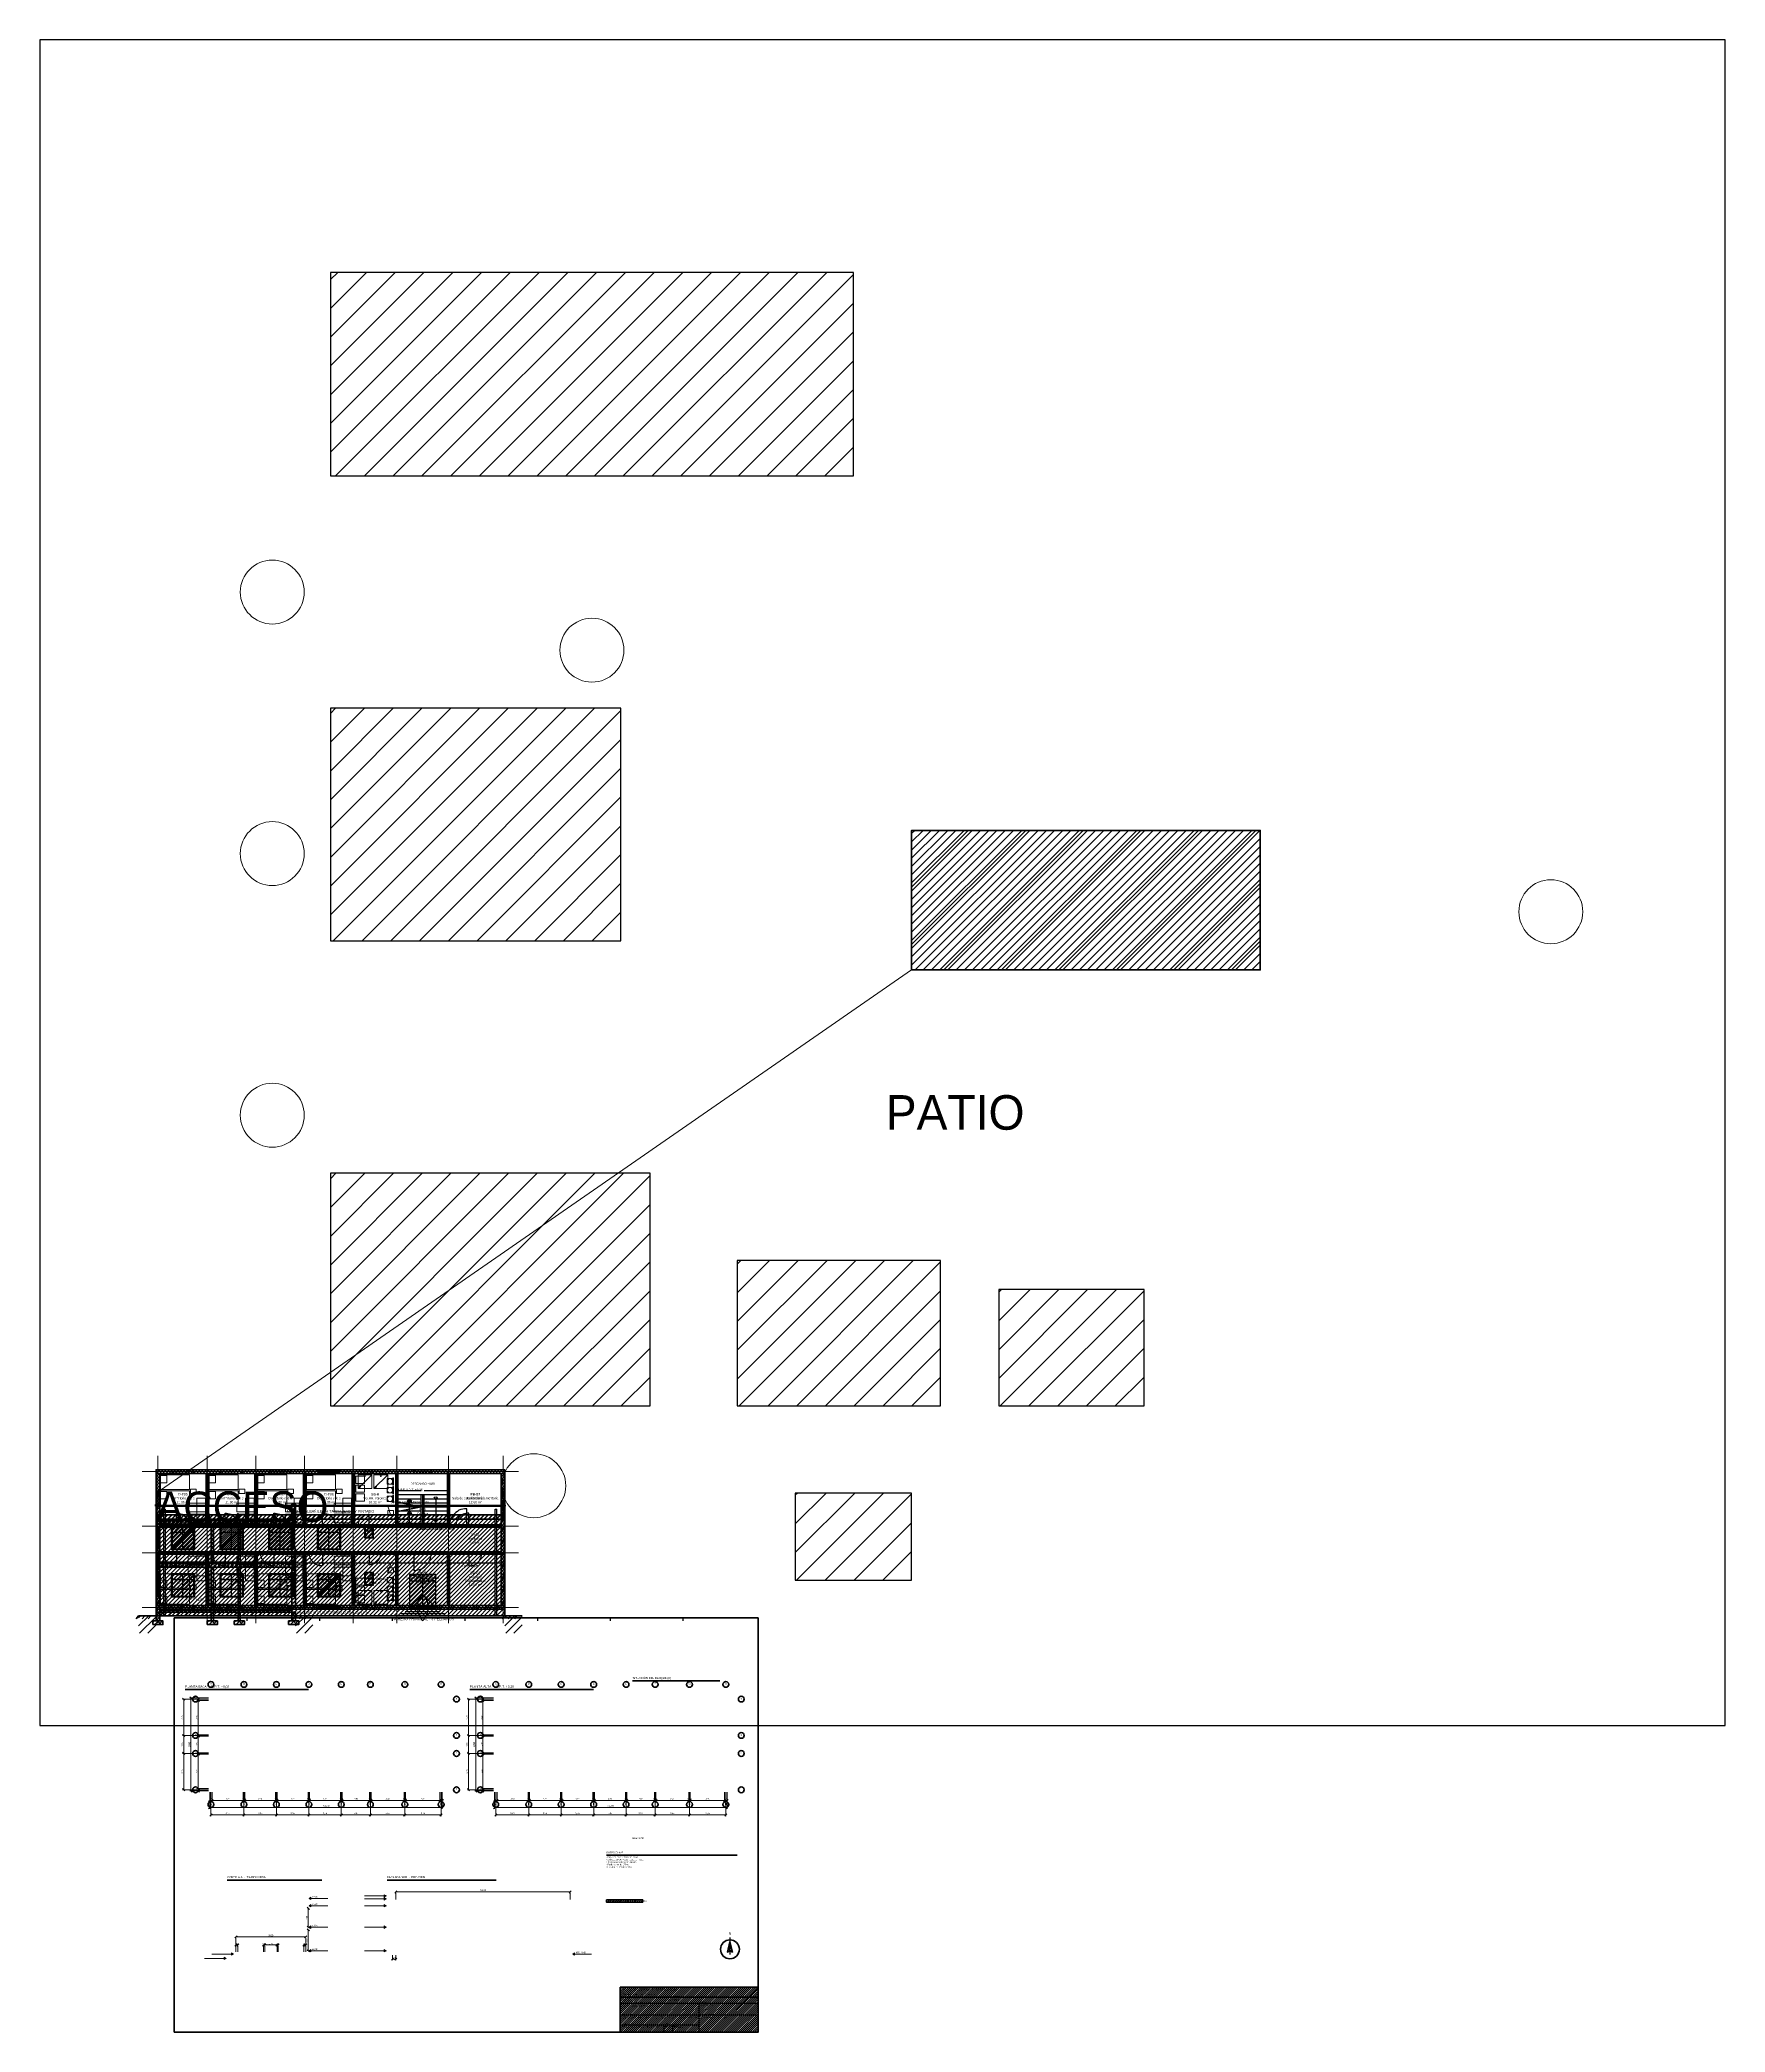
# Model space of a CAD drawing. Header units: metres. Extents: x -8 to 108, y -29 to 108.
import ezdxf
from ezdxf.enums import TextEntityAlignment as Align

# ---------------------------------------------------------------- set-up
doc = ezdxf.new("R2010")
doc.units = ezdxf.units.M
for name, color, linetype, lineweight in [('arbol', 7, 'CONTINUOUS', 18), ('carpinteria', 7, 'CONTINUOUS', 25), ('cota', 7, 'CONTINUOUS', 13), ('cota-texto', 7, 'CONTINUOUS', 5), ('destacado', 7, 'CONTINUOUS', 40), ('edificio', 7, 'CONTINUOUS', 25), ('eje', 7, 'CONTINUOUS', 13), ('fondo', 7, 'CONTINUOUS', 5), ('hatch', 7, 'CONTINUOUS', 9), ('hatch-2', 7, 'CONTINUOUS', 9), ('hormigon', 7, 'CONTINUOUS', 30), ('marco', 7, 'CONTINUOUS', 70), ('marco-fino', 7, 'CONTINUOUS', 25), ('marco-medio', 7, 'CONTINUOUS', 40), ('mobiliario', 7, 'CONTINUOUS', 18), ('muro-corte', 7, 'CONTINUOUS', 60), ('muro-fill', 7, 'CONTINUOUS', 25), ('muro-visto', 7, 'CONTINUOUS', 35), ('nivel', 7, 'CONTINUOUS', 20), ('proyeccion', 7, 'CONTINUOUS', 15), ('sanitario', 7, 'CONTINUOUS', 20), ('sombra', 7, 'CONTINUOUS', 5), ('tabique-fill', 7, 'CONTINUOUS', 30), ('terreno', 7, 'CONTINUOUS', 35), ('texto', 7, 'CONTINUOUS', 5), ('texto-suave', 7, 'CONTINUOUS', 5), ('vidrio', 7, 'CONTINUOUS', 18)]:
    doc.layers.add(name, color=color, linetype=linetype, lineweight=lineweight)

msp = doc.modelspace()

# ---------------------------------------------------------------- linework, layer by layer
at = {"layer": 'arbol'}
for centre in [(8, 70), (30, 66), (8, 52), (96, 48), (8, 34), (26, 8.5)]:
    msp.add_circle(centre, 2.2, dxfattribs=at)
at = {"layer": 'carpinteria'}
for p, q in [((1.1, 9.6), (2.6, 9.6)), ((1.1, 9.35), (1.1, 9.6)), ((1.1, 9.6), (2.6, 9.6)), ((1.1, 9.35), (1.1, 9.6)), ((2.6, 9.35), (2.6, 9.6)), ((2.6, 9.35), (2.6, 9.6)), ((4.45, 9.6), (5.95, 9.6)), ((4.45, 9.35), (4.45, 9.6)), ((4.45, 9.6), (5.95, 9.6)), ((4.45, 9.35), (4.45, 9.6)), ((5.95, 9.35), (5.95, 9.6)), ((5.95, 9.35), (5.95, 9.6)), ((7.8, 9.6), (9.3, 9.6)), ((7.8, 9.35), (7.8, 9.6)), ((7.8, 9.6), (9.3, 9.6)), ((7.8, 9.35), (7.8, 9.6)), ((9.3, 9.35), (9.3, 9.6)), ((9.3, 9.35), (9.3, 9.6)), ((11.15, 9.6), (12.65, 9.6)), ((11.15, 9.35), (11.15, 9.6)), ((11.15, 9.6), (12.65, 9.6)), ((11.15, 9.35), (11.15, 9.6)), ((12.65, 9.35), (12.65, 9.6)), ((12.65, 9.35), (12.65, 9.6)), ((14.4, 9.6), (14.9, 9.6)), ((14.4, 9.35), (14.4, 9.6)), ((14.4, 9.6), (14.9, 9.6)), ((14.4, 9.35), (14.4, 9.6)), ((14.9, 9.35), (14.9, 9.6)), ((14.9, 9.35), (14.9, 9.6)), ((17.75, 9.6), (18.95, 9.6)), ((17.75, 9.35), (17.75, 9.6)), ((17.75, 9.6), (18.95, 9.6)), ((17.75, 9.35), (17.75, 9.6)), ((18.95, 9.35), (18.95, 9.6)), ((18.95, 9.35), (18.95, 9.6)), ((1.1, 9.35), (2.6, 9.35)), ((1.1, 9.35), (2.6, 9.35)), ((4.45, 9.35), (5.95, 9.35)), ((4.45, 9.35), (5.95, 9.35)), ((7.8, 9.35), (9.3, 9.35)), ((7.8, 9.35), (9.3, 9.35)), ((11.15, 9.35), (12.65, 9.35)), ((11.15, 9.35), (12.65, 9.35)), ((14.4, 9.35), (14.9, 9.35)), ((14.4, 9.35), (14.9, 9.35)), ((17.75, 9.35), (18.95, 9.35)), ((17.75, 9.35), (18.95, 9.35)), ((23.75, 6.8), (23.75, 8.3)), ((23.75, 8.3), (24, 8.3)), ((24, 6.8), (24, 8.3)), ((0, 6.95), (0, 8.15)), ((0, 8.15), (0.25, 8.15)), ((0, 6.95), (0, 8.15)), ((0, 8.15), (0.25, 8.15)), ((0, 6.95), (0.25, 6.95)), ((0, 6.95), (0.25, 6.95)), ((0.25, 6.95), (0.25, 8.15)), ((0.25, 6.95), (0.25, 8.15)), ((0.54, -0.45), (0.54, 6.9)), ((0.54, 6.9), (0.66, 6.9)), ((0.66, -0.45), (0.66, 6.9)), ((17.45, 5.9), (17.45, 7.59)), ((19.25, 7.64), (19.25, 6)), ((19.25, 7.64), (19.25, 6)), ((21.38, 5.72), (21.38, 6.92)), ((23.34, -0.45), (23.34, 6.9)), ((23.34, 6.9), (23.46, 6.9)), ((23.46, -0.45), (23.46, 6.9)), ((23.75, 6.1), (23.75, 8.1)), ((23.75, 8.1), (24, 8.1)), ((24, 6.1), (24, 8.1)), ((0.05, 5.65), (0.2, 5.65)), ((0.12, 4.15), (0.12, 5.65)), ((1.4, 5.72), (1.4, 6.62)), ((1.4, 5.72), (1.4, 6.62)), ((1.4, 5.72), (1.4, 5.72)), ((1.4, 5.72), (1.4, 5.72)), ((1.85, 4.15), (1.85, 5.65)), ((4.75, 5.72), (4.75, 6.62)), ((4.75, 5.72), (4.75, 6.62)), ((4.75, 5.72), (4.75, 5.72)), ((4.75, 5.72), (4.75, 5.72)), ((5.2, 4.15), (5.2, 5.65)), ((8.1, 5.72), (8.1, 6.62)), ((8.1, 5.72), (8.1, 6.62)), ((8.1, 5.72), (8.1, 5.72)), ((8.1, 5.72), (8.1, 5.72)), ((8.55, 4.15), (8.55, 5.65)), ((9.4, 5.65), (9.55, 5.65)), ((9.47, 4.15), (9.47, 5.65)), ((11.45, 5.72), (11.45, 6.62)), ((11.45, 5.72), (11.45, 6.62)), ((11.45, 5.72), (11.45, 5.72)), ((11.45, 5.72), (11.45, 5.72)), ((11.9, 4.15), (11.9, 5.65)), ((14.67, 5.72), (14.67, 6.52)), ((14.67, 5.72), (14.67, 6.52)), ((14.67, 5.72), (14.67, 5.72)), ((14.67, 5.72), (14.67, 5.72)), ((17.45, 5.9), (17.45, 6.75)), ((21.38, 5.72), (21.38, 5.72)), ((21.52, 5.72), (21.52, 6.62)), ((21.52, 5.72), (21.52, 5.72)), ((23.75, 6.8), (24, 6.8)), ((23.75, 6.1), (24, 6.1)), ((0.05, 4.15), (0.2, 4.15)), ((1.1, 5.3), (2.6, 5.3)), ((4.45, 5.3), (5.95, 5.3)), ((7.8, 5.3), (9.3, 5.3)), ((9.4, 4.15), (9.55, 4.15)), ((11.15, 5.3), (12.65, 5.3)), ((14.4, 5.4), (14.9, 5.4)), ((1.4, 3.88), (1.4, 2.98)), ((1.4, 3.88), (1.4, 3.88)), ((1.4, 3.88), (1.4, 2.98)), ((1.4, 3.88), (1.4, 3.88)), ((4.75, 3.88), (4.75, 2.98)), ((4.75, 3.88), (4.75, 3.88)), ((4.75, 3.88), (4.75, 2.98)), ((4.75, 3.88), (4.75, 3.88)), ((8.1, 3.88), (8.1, 2.98)), ((8.1, 3.88), (8.1, 3.88)), ((8.1, 3.88), (8.1, 2.98)), ((8.1, 3.88), (8.1, 3.88)), ((11.45, 3.88), (11.45, 2.98)), ((11.45, 3.88), (11.45, 3.88)), ((11.45, 3.88), (11.45, 2.98)), ((11.45, 3.88), (11.45, 3.88)), ((14.67, 3.88), (14.67, 3.07)), ((14.67, 3.88), (14.67, 3.88)), ((14.67, 3.88), (14.67, 3.07)), ((14.67, 3.88), (14.67, 3.88)), ((17.75, 3.88), (17.75, 2.67)), ((17.75, 3.88), (17.75, 3.88)), ((21.52, 3.88), (21.52, 2.98)), ((21.52, 3.88), (21.52, 3.88)), ((21.52, 3.88), (21.52, 2.98)), ((21.52, 3.88), (21.52, 3.88)), ((0, 1.4), (0, 2.6)), ((0, 2.6), (0.25, 2.6)), ((0, 1.4), (0, 2.6)), ((0, 2.6), (0.25, 2.6)), ((0, 1.4), (0.25, 1.4)), ((0, 1.4), (0.25, 1.4)), ((0.05, 2.4), (0.2, 2.4)), ((0.12, 0.9), (0.12, 2.4)), ((0.25, 1.4), (0.25, 2.6)), ((0.25, 1.4), (0.25, 2.6)), ((1.1, 2.05), (2.6, 2.05)), ((1.85, 0.9), (1.85, 2.4)), ((4.45, 2.05), (5.95, 2.05)), ((5.2, 0.9), (5.2, 2.4)), ((7.8, 2.05), (9.3, 2.05)), ((8.55, 0.9), (8.55, 2.4)), ((9.4, 2.4), (9.55, 2.4)), ((9.47, 0.9), (9.47, 2.4)), ((11.15, 2.05), (12.65, 2.05)), ((11.9, 0.9), (11.9, 2.4)), ((14.4, 2.15), (14.9, 2.15)), ((17.5, 1.95), (19.2, 1.95)), ((18.35, 0), (18.35, 2.4)), ((23.75, 1.55), (23.75, 2.45)), ((23.75, 2.45), (24, 2.45)), ((23.75, 1.55), (23.75, 2.45)), ((23.75, 2.45), (24, 2.45)), ((23.75, 1.55), (24, 1.55)), ((23.75, 1.55), (24, 1.55)), ((24, 1.55), (24, 2.45)), ((24, 1.55), (24, 2.45)), ((0.05, 0.9), (0.2, 0.9)), ((1.1, 0.25), (2.6, 0.25)), ((1.1, 0), (1.1, 0.25)), ((1.1, 0.25), (2.6, 0.25)), ((1.1, 0), (1.1, 0.25)), ((1.1, 0), (2.6, 0)), ((1.1, 0), (2.6, 0)), ((2.6, 0), (2.6, 0.25)), ((2.6, 0), (2.6, 0.25)), ((4.45, 0.25), (5.95, 0.25)), ((4.45, 0), (4.45, 0.25)), ((4.45, 0.25), (5.95, 0.25)), ((4.45, 0), (4.45, 0.25)), ((4.45, 0), (5.95, 0)), ((4.45, 0), (5.95, 0)), ((5.95, 0), (5.95, 0.25)), ((5.95, 0), (5.95, 0.25)), ((7.8, 0.25), (9.3, 0.25)), ((7.8, 0), (7.8, 0.25)), ((7.8, 0.25), (9.3, 0.25)), ((7.8, 0), (7.8, 0.25)), ((7.8, 0), (9.3, 0)), ((7.8, 0), (9.3, 0)), ((9.3, 0), (9.3, 0.25)), ((9.3, 0), (9.3, 0.25)), ((9.4, 0.9), (9.55, 0.9)), ((11.15, 0.25), (12.65, 0.25)), ((11.15, 0), (11.15, 0.25)), ((11.15, 0.25), (12.65, 0.25)), ((11.15, 0), (11.15, 0.25)), ((11.15, 0), (12.65, 0)), ((11.15, 0), (12.65, 0)), ((12.65, 0), (12.65, 0.25)), ((12.65, 0), (12.65, 0.25)), ((14.4, 0.25), (14.9, 0.25)), ((14.4, 0), (14.4, 0.25)), ((14.4, 0.25), (14.9, 0.25)), ((14.4, 0), (14.4, 0.25)), ((14.4, 0), (14.9, 0)), ((14.4, 0), (14.9, 0)), ((14.9, 0), (14.9, 0.25)), ((14.9, 0), (14.9, 0.25)), ((17.45, 0.12), (18.35, 1.02)), ((17.45, 0.12), (17.45, 0.12)), ((19.25, 0.12), (18.35, 1.02)), ((19.25, 0.12), (19.25, 0.12))]:
    msp.add_line(p, q, dxfattribs=at)
for points in [[(17.45, 7.59), (17.29, 7.43), (17.61, 7.43)], [(17.45, 7.59), (17.29, 7.43), (17.61, 7.43)], [(0.05, 4.15), (0.2, 4.15), (0.2, 5.65), (0.05, 5.65)], [(1.1, 4.15), (2.6, 4.15), (2.6, 5.65), (1.1, 5.65)], [(4.45, 4.15), (5.95, 4.15), (5.95, 5.65), (4.45, 5.65)], [(7.8, 4.15), (9.3, 4.15), (9.3, 5.65), (7.8, 5.65)], [(9.4, 4.15), (9.55, 4.15), (9.55, 5.65), (9.4, 5.65)], [(11.15, 4.15), (12.65, 4.15), (12.65, 5.65), (11.15, 5.65)], [(14.4, 4.95), (14.9, 4.95), (14.9, 5.75), (14.4, 5.75)], [(17.45, 6.75), (17.29, 6.59), (17.61, 6.59)], [(17.45, 6.75), (17.29, 6.59), (17.61, 6.59)], [(19.25, 6), (19.09, 6.16), (19.41, 6.16)], [(19.25, 6), (19.09, 6.16), (19.41, 6.16)], [(19.25, 6), (19.09, 6.16), (19.41, 6.16)], [(19.25, 6), (19.09, 6.16), (19.41, 6.16)], [(0.05, 0.9), (0.2, 0.9), (0.2, 2.4), (0.05, 2.4)], [(1.1, 0.9), (2.6, 0.9), (2.6, 2.4), (1.1, 2.4)], [(4.45, 0.9), (5.95, 0.9), (5.95, 2.4), (4.45, 2.4)], [(7.8, 0.9), (9.3, 0.9), (9.3, 2.4), (7.8, 2.4)], [(9.4, 0.9), (9.55, 0.9), (9.55, 2.4), (9.4, 2.4)], [(11.15, 0.9), (12.65, 0.9), (12.65, 2.4), (11.15, 2.4)], [(14.4, 1.7), (14.9, 1.7), (14.9, 2.5), (14.4, 2.5)], [(17.45, 0), (19.25, 0), (19.25, 2.4), (17.45, 2.4)]]:
    msp.add_lwpolyline(points, close=True, dxfattribs=at)
for points in [[(21.38, 6.92), (21.24, 6.92), (21.11, 6.89), (20.98, 6.86), (20.85, 6.81), (20.74, 6.74), (20.63, 6.66), (20.53, 6.57), (20.44, 6.47), (20.36, 6.36), (20.29, 6.25), (20.24, 6.12), (20.21, 5.99), (20.18, 5.86), (20.18, 5.72)], [(1.4, 6.62), (1.5, 6.62), (1.6, 6.6), (1.7, 6.57), (1.79, 6.54), (1.88, 6.49), (1.96, 6.43), (2.04, 6.36), (2.1, 6.29), (2.16, 6.2), (2.21, 6.12), (2.25, 6.02), (2.28, 5.93), (2.29, 5.83), (2.3, 5.72)], [(1.4, 6.62), (1.5, 6.62), (1.6, 6.6), (1.7, 6.57), (1.79, 6.54), (1.88, 6.49), (1.96, 6.43), (2.04, 6.36), (2.1, 6.29), (2.16, 6.2), (2.21, 6.12), (2.25, 6.02), (2.28, 5.93), (2.29, 5.83), (2.3, 5.72)], [(4.75, 6.62), (4.85, 6.62), (4.95, 6.6), (5.05, 6.57), (5.14, 6.54), (5.23, 6.49), (5.31, 6.43), (5.39, 6.36), (5.45, 6.29), (5.51, 6.2), (5.56, 6.12), (5.6, 6.02), (5.63, 5.93), (5.64, 5.83), (5.65, 5.72)], [(4.75, 6.62), (4.85, 6.62), (4.95, 6.6), (5.05, 6.57), (5.14, 6.54), (5.23, 6.49), (5.31, 6.43), (5.39, 6.36), (5.45, 6.29), (5.51, 6.2), (5.56, 6.12), (5.6, 6.02), (5.63, 5.93), (5.64, 5.83), (5.65, 5.72)], [(8.1, 6.62), (8.2, 6.62), (8.3, 6.6), (8.4, 6.57), (8.49, 6.54), (8.58, 6.49), (8.66, 6.43), (8.74, 6.36), (8.8, 6.29), (8.86, 6.2), (8.91, 6.12), (8.95, 6.02), (8.98, 5.93), (8.99, 5.83), (9, 5.72)], [(8.1, 6.62), (8.2, 6.62), (8.3, 6.6), (8.4, 6.57), (8.49, 6.54), (8.58, 6.49), (8.66, 6.43), (8.74, 6.36), (8.8, 6.29), (8.86, 6.2), (8.91, 6.12), (8.95, 6.02), (8.98, 5.93), (8.99, 5.83), (9, 5.72)], [(11.45, 6.62), (11.55, 6.62), (11.65, 6.6), (11.75, 6.57), (11.84, 6.54), (11.93, 6.49), (12.01, 6.43), (12.09, 6.36), (12.15, 6.29), (12.21, 6.2), (12.26, 6.12), (12.3, 6.02), (12.33, 5.93), (12.34, 5.83), (12.35, 5.72)], [(11.45, 6.62), (11.55, 6.62), (11.65, 6.6), (11.75, 6.57), (11.84, 6.54), (11.93, 6.49), (12.01, 6.43), (12.09, 6.36), (12.15, 6.29), (12.21, 6.2), (12.26, 6.12), (12.3, 6.02), (12.33, 5.93), (12.34, 5.83), (12.35, 5.72)], [(14.67, 6.52), (14.59, 6.52), (14.5, 6.5), (14.41, 6.48), (14.33, 6.45), (14.25, 6.4), (14.18, 6.35), (14.11, 6.29), (14.05, 6.22), (14, 6.15), (13.95, 6.07), (13.92, 5.99), (13.9, 5.9), (13.88, 5.81), (13.88, 5.72)], [(14.67, 6.52), (14.59, 6.52), (14.5, 6.5), (14.41, 6.48), (14.33, 6.45), (14.25, 6.4), (14.18, 6.35), (14.11, 6.29), (14.05, 6.22), (14, 6.15), (13.95, 6.07), (13.92, 5.99), (13.9, 5.9), (13.88, 5.81), (13.88, 5.72)], [(21.52, 6.62), (21.42, 6.62), (21.32, 6.6), (21.23, 6.57), (21.13, 6.54), (21.05, 6.49), (20.96, 6.43), (20.89, 6.36), (20.82, 6.29), (20.76, 6.2), (20.71, 6.12), (20.68, 6.02), (20.65, 5.93), (20.63, 5.83), (20.62, 5.72)], [(1.4, 2.98), (1.3, 2.98), (1.2, 3), (1.1, 3.03), (1.01, 3.06), (0.92, 3.11), (0.84, 3.17), (0.76, 3.24), (0.7, 3.31), (0.64, 3.4), (0.59, 3.48), (0.55, 3.58), (0.52, 3.67), (0.51, 3.77), (0.5, 3.88)], [(1.4, 2.98), (1.3, 2.98), (1.2, 3), (1.1, 3.03), (1.01, 3.06), (0.92, 3.11), (0.84, 3.17), (0.76, 3.24), (0.7, 3.31), (0.64, 3.4), (0.59, 3.48), (0.55, 3.58), (0.52, 3.67), (0.51, 3.77), (0.5, 3.88)], [(4.75, 2.98), (4.65, 2.98), (4.55, 3), (4.45, 3.03), (4.36, 3.06), (4.27, 3.11), (4.19, 3.17), (4.11, 3.24), (4.05, 3.31), (3.99, 3.4), (3.94, 3.48), (3.9, 3.58), (3.87, 3.67), (3.86, 3.77), (3.85, 3.88)], [(4.75, 2.98), (4.65, 2.98), (4.55, 3), (4.45, 3.03), (4.36, 3.06), (4.27, 3.11), (4.19, 3.17), (4.11, 3.24), (4.05, 3.31), (3.99, 3.4), (3.94, 3.48), (3.9, 3.58), (3.87, 3.67), (3.86, 3.77), (3.85, 3.88)], [(8.1, 2.98), (8, 2.98), (7.9, 3), (7.8, 3.03), (7.71, 3.06), (7.62, 3.11), (7.54, 3.17), (7.46, 3.24), (7.4, 3.31), (7.34, 3.4), (7.29, 3.48), (7.25, 3.58), (7.22, 3.67), (7.21, 3.77), (7.2, 3.88)], [(8.1, 2.98), (8, 2.98), (7.9, 3), (7.8, 3.03), (7.71, 3.06), (7.62, 3.11), (7.54, 3.17), (7.46, 3.24), (7.4, 3.31), (7.34, 3.4), (7.29, 3.48), (7.25, 3.58), (7.22, 3.67), (7.21, 3.77), (7.2, 3.88)], [(11.45, 2.98), (11.35, 2.98), (11.25, 3), (11.15, 3.03), (11.06, 3.06), (10.97, 3.11), (10.89, 3.17), (10.81, 3.24), (10.75, 3.31), (10.69, 3.4), (10.64, 3.48), (10.6, 3.58), (10.57, 3.67), (10.56, 3.77), (10.55, 3.88)], [(11.45, 2.98), (11.35, 2.98), (11.25, 3), (11.15, 3.03), (11.06, 3.06), (10.97, 3.11), (10.89, 3.17), (10.81, 3.24), (10.75, 3.31), (10.69, 3.4), (10.64, 3.48), (10.6, 3.58), (10.57, 3.67), (10.56, 3.77), (10.55, 3.88)], [(14.67, 3.07), (14.76, 3.08), (14.85, 3.1), (14.94, 3.12), (15.02, 3.15), (15.1, 3.2), (15.17, 3.25), (15.24, 3.31), (15.3, 3.38), (15.35, 3.45), (15.4, 3.53), (15.43, 3.61), (15.45, 3.7), (15.47, 3.79), (15.47, 3.88)], [(14.67, 3.07), (14.76, 3.08), (14.85, 3.1), (14.94, 3.12), (15.02, 3.15), (15.1, 3.2), (15.17, 3.25), (15.24, 3.31), (15.3, 3.38), (15.35, 3.45), (15.4, 3.53), (15.43, 3.61), (15.45, 3.7), (15.47, 3.79), (15.47, 3.88)], [(17.75, 2.67), (17.88, 2.68), (18.02, 2.71), (18.15, 2.74), (18.27, 2.79), (18.39, 2.86), (18.5, 2.94), (18.6, 3.03), (18.69, 3.13), (18.77, 3.24), (18.83, 3.35), (18.88, 3.48), (18.92, 3.61), (18.94, 3.74), (18.95, 3.88)], [(21.52, 2.98), (21.63, 2.98), (21.73, 3), (21.82, 3.03), (21.92, 3.06), (22, 3.11), (22.09, 3.17), (22.16, 3.24), (22.23, 3.31), (22.29, 3.4), (22.34, 3.48), (22.37, 3.58), (22.4, 3.67), (22.42, 3.77), (22.43, 3.88)], [(21.52, 2.98), (21.63, 2.98), (21.73, 3), (21.82, 3.03), (21.92, 3.06), (22, 3.11), (22.09, 3.17), (22.16, 3.24), (22.23, 3.31), (22.29, 3.4), (22.34, 3.48), (22.37, 3.58), (22.4, 3.67), (22.42, 3.77), (22.43, 3.88)], [(18.35, 1.02), (18.25, 0.92), (18.17, 0.8), (18.1, 0.68), (18.05, 0.55), (18.01, 0.41), (17.99, 0.27), (17.98, 0.12), (17.99, -0.02), (18.01, -0.16), (18.05, -0.3), (18.1, -0.43), (18.17, -0.55), (18.25, -0.67), (18.35, -0.77)], [(18.35, 1.02), (18.45, 0.92), (18.53, 0.8), (18.6, 0.68), (18.65, 0.55), (18.69, 0.41), (18.71, 0.27), (18.72, 0.12), (18.71, -0.02), (18.69, -0.16), (18.65, -0.3), (18.6, -0.43), (18.53, -0.55), (18.45, -0.67), (18.35, -0.77)]]:
    msp.add_lwpolyline(points, dxfattribs=at)
for centre in [(19.25, 7.64), (19.25, 7.64), (17.45, 5.9), (17.45, 5.9)]:
    msp.add_circle(centre, 0.1, dxfattribs=at)
at = {"layer": 'cota'}
for p, q in [((1.83, -6.11), (1.98, -6.26)), ((3.62, -6.18), (1.83, -6.18)), ((1.9, -8.68), (1.9, -6.18)), ((2.33, -6.03), (2.48, -6.18)), ((3.62, -6.1), (2.33, -6.1)), ((2.4, -12.5), (2.4, -6.1)), ((2.83, -6.03), (2.98, -6.18)), ((3.62, -6.1), (2.83, -6.1)), ((2.83, -6.19), (2.98, -6.34)), ((2.83, -6.19), (2.98, -6.34)), ((3.62, -6.27), (2.83, -6.27)), ((3.62, -6.27), (2.83, -6.27)), ((2.9, -6.27), (2.9, -6.1)), ((2.9, -8.63), (2.9, -6.27)), ((21.43, -6.11), (21.58, -6.26)), ((23.23, -6.18), (21.43, -6.18)), ((21.5, -8.68), (21.5, -6.18)), ((21.93, -6.03), (22.08, -6.18)), ((23.23, -6.1), (21.93, -6.1)), ((22, -12.5), (22, -6.1)), ((22.43, -6.03), (22.57, -6.18)), ((23.23, -6.1), (22.43, -6.1)), ((22.43, -6.19), (22.57, -6.34)), ((22.43, -6.19), (22.57, -6.34)), ((23.23, -6.27), (22.43, -6.27)), ((23.23, -6.27), (22.43, -6.27)), ((22.5, -6.27), (22.5, -6.1)), ((22.5, -8.63), (22.5, -6.27)), ((1.83, -8.61), (1.98, -8.76)), ((1.83, -8.61), (1.98, -8.76)), ((3.62, -8.68), (1.83, -8.68)), ((3.62, -8.68), (1.83, -8.68)), ((1.9, -9.92), (1.9, -8.68)), ((2.83, -8.56), (2.98, -8.71)), ((2.83, -8.56), (2.98, -8.71)), ((3.62, -8.63), (2.83, -8.63)), ((3.62, -8.63), (2.83, -8.63)), ((2.83, -8.66), (2.98, -8.81)), ((2.83, -8.66), (2.98, -8.81)), ((3.62, -8.73), (2.83, -8.73)), ((3.62, -8.73), (2.83, -8.73)), ((2.9, -8.73), (2.9, -8.63)), ((2.9, -9.87), (2.9, -8.73)), ((21.43, -8.61), (21.58, -8.76)), ((21.43, -8.61), (21.58, -8.76)), ((23.23, -8.68), (21.43, -8.68)), ((23.23, -8.68), (21.43, -8.68)), ((21.5, -9.92), (21.5, -8.68)), ((22.43, -8.56), (22.57, -8.71)), ((22.43, -8.56), (22.57, -8.71)), ((23.23, -8.63), (22.43, -8.63)), ((23.23, -8.63), (22.43, -8.63)), ((22.43, -8.66), (22.57, -8.81)), ((22.43, -8.66), (22.57, -8.81)), ((23.23, -8.73), (22.43, -8.73)), ((23.23, -8.73), (22.43, -8.73)), ((22.5, -8.73), (22.5, -8.63)), ((22.5, -9.87), (22.5, -8.73)), ((1.83, -9.84), (1.98, -9.99)), ((1.83, -9.84), (1.98, -9.99)), ((3.62, -9.92), (1.83, -9.92)), ((3.62, -9.92), (1.83, -9.92)), ((1.9, -12.42), (1.9, -9.92)), ((2.83, -9.79), (2.98, -9.94)), ((2.83, -9.79), (2.98, -9.94)), ((3.62, -9.87), (2.83, -9.87)), ((3.62, -9.87), (2.83, -9.87)), ((2.83, -9.89), (2.98, -10.04)), ((2.83, -9.89), (2.98, -10.04)), ((3.62, -9.97), (2.83, -9.97)), ((3.62, -9.97), (2.83, -9.97)), ((2.9, -9.97), (2.9, -9.87)), ((2.9, -12.33), (2.9, -9.97)), ((21.43, -9.84), (21.58, -9.99)), ((21.43, -9.84), (21.58, -9.99)), ((23.23, -9.92), (21.43, -9.92)), ((23.23, -9.92), (21.43, -9.92)), ((21.5, -12.42), (21.5, -9.92)), ((22.43, -9.79), (22.57, -9.94)), ((22.43, -9.79), (22.57, -9.94)), ((23.23, -9.87), (22.43, -9.87)), ((23.23, -9.87), (22.43, -9.87)), ((22.43, -9.89), (22.57, -10.04)), ((22.43, -9.89), (22.57, -10.04)), ((23.23, -9.97), (22.43, -9.97)), ((23.23, -9.97), (22.43, -9.97)), ((22.5, -9.97), (22.5, -9.87)), ((22.5, -12.33), (22.5, -9.97)), ((2.83, -12.26), (2.98, -12.41)), ((2.83, -12.26), (2.98, -12.41)), ((3.62, -12.33), (2.83, -12.33)), ((3.62, -12.33), (2.83, -12.33)), ((2.9, -12.5), (2.9, -12.33)), ((22.43, -12.26), (22.57, -12.41)), ((22.43, -12.26), (22.57, -12.41)), ((23.23, -12.33), (22.43, -12.33)), ((23.23, -12.33), (22.43, -12.33)), ((22.5, -12.5), (22.5, -12.33)), ((1.83, -12.34), (1.98, -12.49)), ((3.62, -12.42), (1.83, -12.42)), ((2.33, -12.43), (2.48, -12.58)), ((3.62, -12.5), (2.33, -12.5)), ((2.83, -12.43), (2.98, -12.58)), ((3.62, -12.5), (2.83, -12.5)), ((3.62, -13.23), (3.78, -13.08)), ((3.62, -13.73), (3.78, -13.58)), ((3.7, -12.58), (3.7, -13.73)), ((3.7, -12.58), (3.7, -13.23)), ((3.7, -13.15), (3.87, -13.15)), ((3.7, -13.65), (19.7, -13.65)), ((3.78, -12.58), (3.78, -14.23)), ((3.79, -13.23), (3.94, -13.08)), ((3.79, -13.23), (3.94, -13.08)), ((3.87, -12.58), (3.87, -13.23)), ((3.87, -12.58), (3.87, -13.23)), ((3.87, -13.15), (6, -13.15)), ((5.93, -13.23), (6.08, -13.08)), ((5.93, -13.23), (6.08, -13.08)), ((6, -12.58), (6, -13.23)), ((6, -12.58), (6, -13.23)), ((6, -13.15), (6.1, -13.15)), ((6.03, -13.23), (6.18, -13.08)), ((6.03, -13.23), (6.18, -13.08)), ((6.05, -12.58), (6.05, -14.23)), ((6.05, -12.58), (6.05, -14.23)), ((6.1, -12.58), (6.1, -13.23)), ((6.1, -12.58), (6.1, -13.23)), ((6.1, -13.15), (8.23, -13.15)), ((8.16, -13.23), (8.31, -13.08)), ((8.16, -13.23), (8.31, -13.08)), ((8.23, -12.58), (8.23, -13.23)), ((8.23, -12.58), (8.23, -13.23)), ((8.23, -13.15), (8.33, -13.15)), ((8.26, -13.23), (8.41, -13.08)), ((8.26, -13.23), (8.41, -13.08)), ((8.28, -12.58), (8.28, -14.23)), ((8.28, -12.58), (8.28, -14.23)), ((8.33, -12.58), (8.33, -13.23)), ((8.33, -12.58), (8.33, -13.23)), ((8.33, -13.15), (10.47, -13.15)), ((10.39, -13.23), (10.54, -13.08)), ((10.39, -13.23), (10.54, -13.08)), ((10.47, -12.58), (10.47, -13.23)), ((10.47, -12.58), (10.47, -13.23)), ((10.47, -13.15), (10.57, -13.15)), ((10.49, -13.23), (10.64, -13.08)), ((10.49, -13.23), (10.64, -13.08)), ((10.52, -12.58), (10.52, -14.23)), ((10.52, -12.58), (10.52, -14.23)), ((10.57, -12.58), (10.57, -13.23)), ((10.57, -12.58), (10.57, -13.23)), ((10.57, -13.15), (12.7, -13.15)), ((12.62, -13.23), (12.78, -13.08)), ((12.62, -13.23), (12.78, -13.08)), ((12.7, -12.58), (12.7, -13.23)), ((12.7, -12.58), (12.7, -13.23)), ((12.7, -13.15), (12.8, -13.15)), ((12.73, -13.23), (12.88, -13.08)), ((12.73, -13.23), (12.88, -13.08)), ((12.75, -12.58), (12.75, -14.23)), ((12.75, -12.58), (12.75, -14.23)), ((12.8, -12.58), (12.8, -13.23)), ((12.8, -12.58), (12.8, -13.23)), ((12.8, -13.15), (14.7, -13.15)), ((14.62, -13.23), (14.78, -13.08)), ((14.62, -13.23), (14.78, -13.08)), ((14.7, -12.58), (14.7, -13.23)), ((14.7, -12.58), (14.7, -13.23)), ((14.7, -13.15), (14.8, -13.15)), ((14.73, -13.23), (14.88, -13.08)), ((14.73, -13.23), (14.88, -13.08)), ((14.75, -12.58), (14.75, -14.23)), ((14.75, -12.58), (14.75, -14.23)), ((14.8, -12.58), (14.8, -13.23)), ((14.8, -12.58), (14.8, -13.23)), ((14.8, -13.15), (17.07, -13.15)), ((16.99, -13.23), (17.14, -13.08)), ((16.99, -13.23), (17.14, -13.08)), ((17.07, -12.58), (17.07, -13.23)), ((17.07, -12.58), (17.07, -13.23)), ((17.07, -13.15), (17.17, -13.15)), ((17.09, -13.23), (17.24, -13.08)), ((17.09, -13.23), (17.24, -13.08)), ((17.12, -12.58), (17.12, -14.23)), ((17.12, -12.58), (17.12, -14.23)), ((17.17, -12.58), (17.17, -13.23)), ((17.17, -12.58), (17.17, -13.23)), ((17.17, -13.15), (19.53, -13.15)), ((19.46, -13.23), (19.61, -13.08)), ((19.46, -13.23), (19.61, -13.08)), ((19.53, -12.58), (19.53, -13.23)), ((19.53, -12.58), (19.53, -13.23)), ((19.53, -13.15), (19.7, -13.15)), ((19.62, -12.58), (19.62, -14.23)), ((19.62, -13.23), (19.78, -13.08)), ((19.62, -13.73), (19.78, -13.58)), ((19.7, -12.58), (19.7, -13.73)), ((19.7, -12.58), (19.7, -13.23)), ((21.43, -12.34), (21.58, -12.49)), ((23.23, -12.42), (21.43, -12.42)), ((21.93, -12.43), (22.08, -12.58)), ((23.23, -12.5), (21.93, -12.5)), ((22.43, -12.43), (22.57, -12.58)), ((23.23, -12.5), (22.43, -12.5)), ((23.23, -13.23), (23.38, -13.08)), ((23.23, -13.73), (23.38, -13.58)), ((23.3, -12.58), (23.3, -13.73)), ((23.3, -12.58), (23.3, -13.23)), ((23.3, -13.15), (23.47, -13.15)), ((23.3, -13.65), (39.3, -13.65)), ((23.38, -12.58), (23.38, -14.23)), ((23.39, -13.23), (23.54, -13.08)), ((23.39, -13.23), (23.54, -13.08)), ((23.47, -12.58), (23.47, -13.23)), ((23.47, -12.58), (23.47, -13.23)), ((23.47, -13.15), (25.6, -13.15)), ((25.53, -13.23), (25.68, -13.08)), ((25.53, -13.23), (25.68, -13.08)), ((25.6, -12.58), (25.6, -13.23)), ((25.6, -12.58), (25.6, -13.23)), ((25.6, -13.15), (25.7, -13.15)), ((25.62, -13.23), (25.78, -13.08)), ((25.62, -13.23), (25.78, -13.08)), ((25.65, -12.58), (25.65, -14.23)), ((25.65, -12.58), (25.65, -14.23)), ((25.7, -12.58), (25.7, -13.23)), ((25.7, -12.58), (25.7, -13.23)), ((25.7, -13.15), (27.83, -13.15)), ((27.76, -13.23), (27.91, -13.08)), ((27.76, -13.23), (27.91, -13.08)), ((27.83, -12.58), (27.83, -13.23)), ((27.83, -12.58), (27.83, -13.23)), ((27.83, -13.15), (27.93, -13.15)), ((27.86, -13.23), (28.01, -13.08)), ((27.86, -13.23), (28.01, -13.08)), ((27.88, -12.58), (27.88, -14.23)), ((27.88, -12.58), (27.88, -14.23)), ((27.93, -12.58), (27.93, -13.23)), ((27.93, -12.58), (27.93, -13.23)), ((27.93, -13.15), (30.07, -13.15)), ((29.99, -13.23), (30.14, -13.08)), ((29.99, -13.23), (30.14, -13.08)), ((30.07, -12.58), (30.07, -13.23)), ((30.07, -12.58), (30.07, -13.23)), ((30.07, -13.15), (30.17, -13.15)), ((30.09, -13.23), (30.24, -13.08)), ((30.09, -13.23), (30.24, -13.08)), ((30.12, -12.58), (30.12, -14.23)), ((30.12, -12.58), (30.12, -14.23)), ((30.17, -12.58), (30.17, -13.23)), ((30.17, -12.58), (30.17, -13.23)), ((30.17, -13.15), (32.3, -13.15)), ((32.23, -13.23), (32.38, -13.08)), ((32.23, -13.23), (32.38, -13.08)), ((32.3, -12.58), (32.3, -13.23)), ((32.3, -12.58), (32.3, -13.23)), ((32.3, -13.15), (32.4, -13.15)), ((32.33, -13.23), (32.48, -13.08)), ((32.33, -13.23), (32.48, -13.08)), ((32.35, -12.58), (32.35, -14.23)), ((32.35, -12.58), (32.35, -14.23)), ((32.4, -12.58), (32.4, -13.23)), ((32.4, -12.58), (32.4, -13.23)), ((32.4, -13.15), (34.3, -13.15)), ((34.23, -13.23), (34.38, -13.08)), ((34.23, -13.23), (34.38, -13.08)), ((34.3, -12.58), (34.3, -13.23)), ((34.3, -12.58), (34.3, -13.23)), ((34.3, -13.15), (34.4, -13.15)), ((34.33, -13.23), (34.48, -13.08)), ((34.33, -13.23), (34.48, -13.08)), ((34.35, -12.58), (34.35, -14.23)), ((34.35, -12.58), (34.35, -14.23)), ((34.4, -12.58), (34.4, -13.23)), ((34.4, -12.58), (34.4, -13.23)), ((34.4, -13.15), (36.67, -13.15)), ((36.59, -13.23), (36.74, -13.08)), ((36.59, -13.23), (36.74, -13.08)), ((36.67, -12.58), (36.67, -13.23)), ((36.67, -12.58), (36.67, -13.23)), ((36.67, -13.15), (36.77, -13.15)), ((36.69, -13.23), (36.84, -13.08)), ((36.69, -13.23), (36.84, -13.08)), ((36.72, -12.58), (36.72, -14.23)), ((36.72, -12.58), (36.72, -14.23)), ((36.77, -12.58), (36.77, -13.23)), ((36.77, -12.58), (36.77, -13.23)), ((36.77, -13.15), (39.13, -13.15)), ((39.06, -13.23), (39.21, -13.08)), ((39.06, -13.23), (39.21, -13.08)), ((39.13, -12.58), (39.13, -13.23)), ((39.13, -12.58), (39.13, -13.23)), ((39.13, -13.15), (39.3, -13.15)), ((39.22, -12.58), (39.22, -14.23)), ((39.23, -13.23), (39.38, -13.08)), ((39.23, -13.73), (39.38, -13.58)), ((39.3, -12.58), (39.3, -13.73)), ((39.3, -12.58), (39.3, -13.23)), ((3.71, -14.23), (3.86, -14.08)), ((3.78, -14.15), (6.05, -14.15)), ((5.98, -14.23), (6.12, -14.08)), ((5.98, -14.23), (6.12, -14.08)), ((6.05, -14.15), (8.28, -14.15)), ((8.21, -14.23), (8.36, -14.08)), ((8.21, -14.23), (8.36, -14.08)), ((8.28, -14.15), (10.52, -14.15)), ((10.44, -14.23), (10.59, -14.08)), ((10.44, -14.23), (10.59, -14.08)), ((10.52, -14.15), (12.75, -14.15)), ((12.68, -14.23), (12.83, -14.08)), ((12.68, -14.23), (12.83, -14.08)), ((12.75, -14.15), (14.75, -14.15)), ((14.67, -14.23), (14.83, -14.08)), ((14.67, -14.23), (14.83, -14.08)), ((14.75, -14.15), (17.12, -14.15)), ((17.04, -14.23), (17.19, -14.08)), ((17.04, -14.23), (17.19, -14.08)), ((17.12, -14.15), (19.62, -14.15)), ((19.54, -14.23), (19.69, -14.08)), ((23.31, -14.23), (23.46, -14.08)), ((23.38, -14.15), (25.65, -14.15)), ((25.58, -14.23), (25.73, -14.08)), ((25.58, -14.23), (25.73, -14.08)), ((25.65, -14.15), (27.88, -14.15)), ((27.81, -14.23), (27.96, -14.08)), ((27.81, -14.23), (27.96, -14.08)), ((27.88, -14.15), (30.12, -14.15)), ((30.04, -14.23), (30.19, -14.08)), ((30.04, -14.23), (30.19, -14.08)), ((30.12, -14.15), (32.35, -14.15)), ((32.27, -14.23), (32.43, -14.08)), ((32.27, -14.23), (32.43, -14.08)), ((32.35, -14.15), (34.35, -14.15)), ((34.27, -14.23), (34.43, -14.08)), ((34.27, -14.23), (34.43, -14.08)), ((34.35, -14.15), (36.72, -14.15)), ((36.64, -14.23), (36.79, -14.08)), ((36.64, -14.23), (36.79, -14.08)), ((36.72, -14.15), (39.22, -14.15)), ((39.14, -14.23), (39.29, -14.08)), ((10.4, -20.5), (10.55, -20.65)), ((16.43, -19.53), (16.57, -19.38)), ((16.5, -19.45), (28.5, -19.45)), ((16.5, -19.98), (16.5, -19.53)), ((28.43, -19.53), (28.58, -19.38)), ((28.5, -19.98), (28.5, -19.53)), ((10.4, -20.58), (10.4, -20.58)), ((10.4, -21.8), (10.55, -21.95)), ((10.4, -21.88), (10.4, -21.88)), ((10.48, -21.88), (10.48, -20.58)), ((5.43, -22.62), (5.58, -22.48)), ((5.43, -23.18), (5.58, -23.03)), ((5.5, -22.55), (10.3, -22.55)), ((5.5, -23.58), (5.5, -22.62)), ((5.5, -23.1), (5.62, -23.1)), ((5.5, -23.58), (5.5, -23.18)), ((5.55, -23.18), (5.7, -23.03)), ((5.62, -23.58), (5.62, -23.18)), ((7.33, -23.18), (7.48, -23.03)), ((7.4, -23.18), (7.55, -23.03)), ((7.4, -23.18), (7.55, -23.03)), ((7.4, -23.1), (7.48, -23.1)), ((7.4, -23.58), (7.4, -23.18)), ((7.48, -23.1), (8.33, -23.1)), ((7.48, -23.58), (7.48, -23.18)), ((7.48, -23.58), (7.48, -23.18)), ((8.25, -23.18), (8.4, -23.03)), ((8.25, -23.18), (8.4, -23.03)), ((8.33, -23.18), (8.47, -23.03)), ((8.33, -23.1), (8.4, -23.1)), ((8.33, -23.58), (8.33, -23.18)), ((8.33, -23.58), (8.33, -23.18)), ((8.4, -23.58), (8.4, -23.18)), ((10.1, -23.18), (10.25, -23.03)), ((10.18, -23.1), (10.3, -23.1)), ((10.18, -23.58), (10.18, -23.18)), ((10.22, -22.62), (10.38, -22.48)), ((10.22, -23.18), (10.38, -23.03)), ((10.3, -23.58), (10.3, -22.62)), ((10.3, -23.58), (10.3, -23.18)), ((10.4, -21.98), (10.55, -22.12)), ((10.4, -22.05), (10.4, -22.05)), ((10.48, -23.5), (10.48, -22.05)), ((10.4, -23.43), (10.55, -23.58)), ((10.4, -23.5), (10.4, -23.5)), ((16.2, -24.15), (16.35, -24)), ((16.28, -23.8), (16.28, -24.15)), ((16.5, -24.08), (16.28, -24.08)), ((16.43, -24.15), (16.57, -24)), ((16.5, -23.8), (16.5, -24.15))]:
    msp.add_line(p, q, dxfattribs=at)
at = {"layer": 'destacado'}
msp.add_lwpolyline([(52, 44), (76, 44), (76, 53.6), (52, 53.6)], close=True, dxfattribs=at)
at = {"layer": 'edificio'}
for points in [[(12, 78), (48, 78), (48, 92), (12, 92)], [(12, 46), (32, 46), (32, 62), (12, 62)], [(52, 44), (76, 44), (76, 53.6), (52, 53.6)], [(12, 14), (34, 14), (34, 30), (12, 30)], [(40, 14), (54, 14), (54, 24), (40, 24)], [(58, 14), (68, 14), (68, 22), (58, 22)], [(44, 2), (52, 2), (52, 8), (44, 8)]]:
    msp.add_lwpolyline(points, close=True, dxfattribs=at)
at = {"layer": 'eje'}
for p, q in [((0.12, -0.95), (0.12, 10.55)), ((0.12, -0.95), (0.12, 10.55)), ((3.52, -0.95), (3.52, 10.55)), ((3.52, -0.95), (3.52, 10.55)), ((6.87, -0.95), (6.87, 10.55)), ((6.87, -0.95), (6.87, 10.55)), ((10.22, -0.95), (10.22, 10.55)), ((10.22, -0.95), (10.22, 10.55)), ((13.57, -0.95), (13.57, 10.55)), ((13.57, -0.95), (13.57, 10.55)), ((16.57, -0.95), (16.57, 10.55)), ((16.57, -0.95), (16.57, 10.55)), ((20.13, -0.95), (20.13, 10.55)), ((20.13, -0.95), (20.13, 10.55)), ((23.88, -0.95), (23.88, 10.55)), ((23.88, -0.95), (23.88, 10.55)), ((-0.95, 9.47), (24.95, 9.47)), ((-0.95, 9.47), (24.95, 9.47)), ((-0.95, 5.72), (24.95, 5.72)), ((-0.95, 5.72), (24.95, 5.72)), ((-0.95, 3.88), (24.95, 3.88)), ((-0.95, 3.88), (24.95, 3.88)), ((-0.95, 0.12), (24.95, 0.12)), ((-0.95, 0.12), (24.95, 0.12))]:
    msp.add_line(p, q, dxfattribs=at)
at = {"layer": 'fondo'}
for points in [[(1.1, 9.35), (2.6, 9.35), (2.6, 9.6), (1.1, 9.6)], [(1.1, 9.35), (2.6, 9.35), (2.6, 9.6), (1.1, 9.6)], [(4.45, 9.35), (5.95, 9.35), (5.95, 9.6), (4.45, 9.6)], [(4.45, 9.35), (5.95, 9.35), (5.95, 9.6), (4.45, 9.6)], [(7.8, 9.35), (9.3, 9.35), (9.3, 9.6), (7.8, 9.6)], [(7.8, 9.35), (9.3, 9.35), (9.3, 9.6), (7.8, 9.6)], [(11.15, 9.35), (12.65, 9.35), (12.65, 9.6), (11.15, 9.6)], [(11.15, 9.35), (12.65, 9.35), (12.65, 9.6), (11.15, 9.6)], [(14.4, 9.35), (14.9, 9.35), (14.9, 9.6), (14.4, 9.6)], [(14.4, 9.35), (14.9, 9.35), (14.9, 9.6), (14.4, 9.6)], [(17.75, 9.35), (18.95, 9.35), (18.95, 9.6), (17.75, 9.6)], [(17.75, 9.35), (18.95, 9.35), (18.95, 9.6), (17.75, 9.6)], [(23.75, 6.8), (24, 6.8), (24, 8.3), (23.75, 8.3)], [(0, 6.95), (0.25, 6.95), (0.25, 8.15), (0, 8.15)], [(0, 6.95), (0.25, 6.95), (0.25, 8.15), (0, 8.15)], [(23.75, 6.1), (24, 6.1), (24, 8.1), (23.75, 8.1)], [(1.1, 4.15), (2.6, 4.15), (2.6, 5.65), (1.1, 5.65)], [(1.4, 5.65), (2.3, 5.65), (2.3, 5.8), (1.4, 5.8)], [(1.4, 5.65), (2.3, 5.65), (2.3, 5.8), (1.4, 5.8)], [(4.45, 4.15), (5.95, 4.15), (5.95, 5.65), (4.45, 5.65)], [(4.75, 5.65), (5.65, 5.65), (5.65, 5.8), (4.75, 5.8)], [(4.75, 5.65), (5.65, 5.65), (5.65, 5.8), (4.75, 5.8)], [(7.8, 4.15), (9.3, 4.15), (9.3, 5.65), (7.8, 5.65)], [(8.1, 5.65), (9, 5.65), (9, 5.8), (8.1, 5.8)], [(8.1, 5.65), (9, 5.65), (9, 5.8), (8.1, 5.8)], [(11.15, 4.15), (12.65, 4.15), (12.65, 5.65), (11.15, 5.65)], [(11.45, 5.65), (12.35, 5.65), (12.35, 5.8), (11.45, 5.8)], [(11.45, 5.65), (12.35, 5.65), (12.35, 5.8), (11.45, 5.8)], [(14.4, 4.95), (14.9, 4.95), (14.9, 5.75), (14.4, 5.75)], [(14.67, 5.65), (15.47, 5.65), (15.47, 5.8), (14.67, 5.8)], [(14.67, 5.65), (15.47, 5.65), (15.47, 5.8), (14.67, 5.8)], [(21.38, 5.65), (22.57, 5.65), (22.57, 5.8), (21.38, 5.8)], [(21.52, 5.65), (22.43, 5.65), (22.43, 5.8), (21.52, 5.8)], [(1.4, 3.8), (2.3, 3.8), (2.3, 3.95), (1.4, 3.95)], [(1.4, 3.8), (2.3, 3.8), (2.3, 3.95), (1.4, 3.95)], [(4.75, 3.8), (5.65, 3.8), (5.65, 3.95), (4.75, 3.95)], [(4.75, 3.8), (5.65, 3.8), (5.65, 3.95), (4.75, 3.95)], [(8.1, 3.8), (9, 3.8), (9, 3.95), (8.1, 3.95)], [(8.1, 3.8), (9, 3.8), (9, 3.95), (8.1, 3.95)], [(11.45, 3.8), (12.35, 3.8), (12.35, 3.95), (11.45, 3.95)], [(11.45, 3.8), (12.35, 3.8), (12.35, 3.95), (11.45, 3.95)], [(14.67, 3.8), (15.47, 3.8), (15.47, 3.95), (14.67, 3.95)], [(14.67, 3.8), (15.47, 3.8), (15.47, 3.95), (14.67, 3.95)], [(17.75, 3.8), (18.95, 3.8), (18.95, 3.95), (17.75, 3.95)], [(21.52, 3.8), (22.43, 3.8), (22.43, 3.95), (21.52, 3.95)], [(21.52, 3.8), (22.43, 3.8), (22.43, 3.95), (21.52, 3.95)], [(0, 1.4), (0.25, 1.4), (0.25, 2.6), (0, 2.6)], [(0, 1.4), (0.25, 1.4), (0.25, 2.6), (0, 2.6)], [(1.1, 0.9), (2.6, 0.9), (2.6, 2.4), (1.1, 2.4)], [(4.45, 0.9), (5.95, 0.9), (5.95, 2.4), (4.45, 2.4)], [(7.8, 0.9), (9.3, 0.9), (9.3, 2.4), (7.8, 2.4)], [(11.15, 0.9), (12.65, 0.9), (12.65, 2.4), (11.15, 2.4)], [(14.4, 1.7), (14.9, 1.7), (14.9, 2.5), (14.4, 2.5)], [(17.45, 0), (19.25, 0), (19.25, 2.4), (17.45, 2.4)], [(23.75, 1.55), (24, 1.55), (24, 2.45), (23.75, 2.45)], [(23.75, 1.55), (24, 1.55), (24, 2.45), (23.75, 2.45)], [(1.1, 0), (2.6, 0), (2.6, 0.25), (1.1, 0.25)], [(1.1, 0), (2.6, 0), (2.6, 0.25), (1.1, 0.25)], [(4.45, 0), (5.95, 0), (5.95, 0.25), (4.45, 0.25)], [(4.45, 0), (5.95, 0), (5.95, 0.25), (4.45, 0.25)], [(7.8, 0), (9.3, 0), (9.3, 0.25), (7.8, 0.25)], [(7.8, 0), (9.3, 0), (9.3, 0.25), (7.8, 0.25)], [(11.15, 0), (12.65, 0), (12.65, 0.25), (11.15, 0.25)], [(11.15, 0), (12.65, 0), (12.65, 0.25), (11.15, 0.25)], [(14.4, 0), (14.9, 0), (14.9, 0.25), (14.4, 0.25)], [(14.4, 0), (14.9, 0), (14.9, 0.25), (14.4, 0.25)], [(17.45, 0), (19.25, 0), (19.25, 0.25), (17.45, 0.25)]]:
    msp.add_lwpolyline(points, close=True, dxfattribs=at)
at = {"layer": 'hatch'}
for p, q in [((12, 79.62), (24.38, 92)), ((12, 81.6), (22.4, 92)), ((12, 83.58), (20.42, 92)), ((12, 85.56), (18.44, 92)), ((12, 87.54), (16.46, 92)), ((12, 89.52), (14.48, 92)), ((12, 91.5), (12.5, 92)), ((12.36, 78), (26.36, 92)), ((14.34, 78), (28.34, 92)), ((16.32, 78), (30.32, 92)), ((18.3, 78), (32.3, 92)), ((20.28, 78), (34.28, 92)), ((22.26, 78), (36.26, 92)), ((24.24, 78), (38.24, 92)), ((26.22, 78), (40.22, 92)), ((28.2, 78), (42.2, 92)), ((30.18, 78), (44.18, 92)), ((32.16, 78), (46.16, 92)), ((34.14, 78), (48, 91.86)), ((36.12, 78), (48, 89.88)), ((38.1, 78), (48, 87.9)), ((40.08, 78), (48, 85.92)), ((42.06, 78), (48, 83.94)), ((44.04, 78), (48, 81.96)), ((46.02, 78), (48, 79.98)), ((12, 47.78), (26.22, 62)), ((12, 49.76), (24.24, 62)), ((12, 51.74), (22.26, 62)), ((12, 53.72), (20.28, 62)), ((12, 55.7), (18.3, 62)), ((12, 57.68), (16.32, 62)), ((12, 59.66), (14.34, 62)), ((12, 61.64), (12.36, 62)), ((12.2, 46), (28.2, 62)), ((14.18, 46), (30.18, 62)), ((16.16, 46), (32, 61.84)), ((18.14, 46), (32, 59.86)), ((20.12, 46), (32, 57.88)), ((22.1, 46), (32, 55.9)), ((24.08, 46), (32, 53.92)), ((52, 45.74), (59.86, 53.6)), ((52, 47.72), (57.88, 53.6)), ((52, 49.7), (55.9, 53.6)), ((52, 51.68), (53.92, 53.6)), ((52, 45.74), (59.86, 53.6)), ((52, 47.72), (57.88, 53.6)), ((52, 49.7), (55.9, 53.6)), ((52, 51.68), (53.92, 53.6)), ((52, 44.32), (61.28, 53.6)), ((52, 44.89), (60.71, 53.6)), ((52, 45.46), (60.14, 53.6)), ((52, 46.02), (59.58, 53.6)), ((52, 46.59), (59.01, 53.6)), ((52, 47.15), (58.45, 53.6)), ((52, 47.72), (57.88, 53.6)), ((52, 48.28), (57.32, 53.6)), ((52, 48.85), (56.75, 53.6)), ((52, 49.42), (56.18, 53.6)), ((52, 49.98), (55.62, 53.6)), ((52, 50.55), (55.05, 53.6)), ((52, 51.11), (54.49, 53.6)), ((52, 51.68), (53.92, 53.6)), ((52, 52.24), (53.36, 53.6)), ((52, 52.81), (52.79, 53.6)), ((52, 53.38), (52.22, 53.6)), ((52.24, 44), (61.84, 53.6)), ((52.24, 44), (61.84, 53.6)), ((52.24, 44), (61.84, 53.6)), ((52.81, 44), (62.41, 53.6)), ((53.37, 44), (62.97, 53.6)), ((53.94, 44), (63.54, 53.6)), ((54.22, 44), (63.82, 53.6)), ((54.22, 44), (63.82, 53.6)), ((54.5, 44), (64.1, 53.6)), ((55.07, 44), (64.67, 53.6)), ((55.64, 44), (65.24, 53.6)), ((56.2, 44), (65.8, 53.6)), ((56.2, 44), (65.8, 53.6)), ((56.2, 44), (65.8, 53.6)), ((56.77, 44), (66.37, 53.6)), ((57.33, 44), (66.93, 53.6)), ((57.9, 44), (67.5, 53.6)), ((58.18, 44), (67.78, 53.6)), ((58.18, 44), (67.78, 53.6)), ((58.46, 44), (68.06, 53.6)), ((59.03, 44), (68.63, 53.6)), ((59.6, 44), (69.2, 53.6)), ((60.16, 44), (69.76, 53.6)), ((60.16, 44), (69.76, 53.6)), ((60.16, 44), (69.76, 53.6)), ((60.73, 44), (70.33, 53.6)), ((61.29, 44), (70.89, 53.6)), ((61.86, 44), (71.46, 53.6)), ((62.14, 44), (71.74, 53.6)), ((62.14, 44), (71.74, 53.6)), ((62.42, 44), (72.02, 53.6)), ((62.99, 44), (72.59, 53.6)), ((63.55, 44), (73.15, 53.6)), ((64.12, 44), (73.72, 53.6)), ((64.12, 44), (73.72, 53.6)), ((64.12, 44), (73.72, 53.6)), ((64.69, 44), (74.29, 53.6)), ((65.25, 44), (74.85, 53.6)), ((65.82, 44), (75.42, 53.6)), ((66.1, 44), (75.7, 53.6)), ((66.1, 44), (75.7, 53.6)), ((66.38, 44), (75.98, 53.6)), ((66.95, 44), (76, 53.05)), ((67.51, 44), (76, 52.49)), ((26.06, 46), (32, 51.94)), ((68.08, 44), (76, 51.92)), ((68.08, 44), (76, 51.92)), ((68.08, 44), (76, 51.92)), ((68.65, 44), (76, 51.35)), ((69.21, 44), (76, 50.79)), ((28.04, 46), (32, 49.96)), ((69.78, 44), (76, 50.22)), ((70.06, 44), (76, 49.94)), ((70.06, 44), (76, 49.94)), ((70.34, 44), (76, 49.66)), ((70.91, 44), (76, 49.09)), ((71.47, 44), (76, 48.53)), ((30.02, 46), (32, 47.98)), ((72.04, 44), (76, 47.96)), ((72.04, 44), (76, 47.96)), ((72.04, 44), (76, 47.96)), ((72.61, 44), (76, 47.39)), ((73.17, 44), (76, 46.83)), ((73.74, 44), (76, 46.26)), ((74.02, 44), (76, 45.98)), ((74.02, 44), (76, 45.98)), ((74.3, 44), (76, 45.7)), ((74.87, 44), (76, 45.13)), ((75.43, 44), (76, 44.57)), ((12, 15.76), (26.24, 30)), ((12, 17.74), (24.26, 30)), ((12, 19.72), (22.28, 30)), ((12, 21.7), (20.3, 30)), ((12, 23.68), (18.32, 30)), ((12, 25.66), (16.34, 30)), ((12, 27.64), (14.36, 30)), ((12, 29.62), (12.38, 30)), ((12.22, 14), (28.22, 30)), ((14.2, 14), (30.2, 30)), ((16.18, 14), (32.18, 30)), ((18.16, 14), (34, 29.84)), ((20.14, 14), (34, 27.86)), ((22.12, 14), (34, 25.88)), ((24.1, 14), (34, 23.9)), ((40, 15.84), (48.16, 24)), ((40, 17.82), (46.18, 24)), ((40, 19.8), (44.2, 24)), ((40, 21.78), (42.22, 24)), ((40, 23.76), (40.24, 24)), ((40.14, 14), (50.14, 24)), ((42.12, 14), (52.12, 24)), ((44.1, 14), (54, 23.9)), ((58, 15.88), (64.12, 22)), ((58, 17.86), (62.14, 22)), ((58, 19.84), (60.16, 22)), ((58, 21.82), (58.18, 22)), ((58.1, 14), (66.1, 22)), ((26.08, 14), (34, 21.92)), ((46.08, 14), (54, 21.92)), ((60.08, 14), (68, 21.92)), ((28.06, 14), (34, 19.94)), ((48.06, 14), (54, 19.94)), ((62.06, 14), (68, 19.94)), ((30.04, 14), (34, 17.96)), ((50.04, 14), (54, 17.96)), ((64.04, 14), (68, 17.96)), ((32.02, 14), (34, 15.98)), ((52.02, 14), (54, 15.98)), ((66.02, 14), (68, 15.98)), ((0, 9.53), (0.07, 9.6)), ((0, 9.53), (0.07, 9.6)), ((0.03, 9.35), (0.28, 9.6)), ((0.03, 9.35), (0.28, 9.6)), ((0.24, 9.35), (0.49, 9.6)), ((0.24, 9.35), (0.49, 9.6)), ((0.45, 9.35), (0.7, 9.6)), ((0.45, 9.35), (0.7, 9.6)), ((0.67, 9.35), (0.92, 9.6)), ((0.67, 9.35), (0.92, 9.6)), ((0.88, 9.35), (1.13, 9.6)), ((0.88, 9.35), (1.13, 9.6)), ((1.09, 9.35), (1.34, 9.6)), ((1.09, 9.35), (1.34, 9.6)), ((1.1, 9.55), (1.15, 9.6)), ((1.1, 9.55), (1.15, 9.6)), ((1.12, 9.35), (1.37, 9.6)), ((1.12, 9.35), (1.37, 9.6)), ((1.3, 9.35), (1.55, 9.6)), ((1.3, 9.35), (1.55, 9.6)), ((1.33, 9.35), (1.58, 9.6)), ((1.33, 9.35), (1.58, 9.6)), ((1.51, 9.35), (1.76, 9.6)), ((1.51, 9.35), (1.76, 9.6)), ((1.54, 9.35), (1.79, 9.6)), ((1.54, 9.35), (1.79, 9.6)), ((1.73, 9.35), (1.98, 9.6)), ((1.73, 9.35), (1.98, 9.6)), ((1.75, 9.35), (2, 9.6)), ((1.75, 9.35), (2, 9.6)), ((1.94, 9.35), (2.19, 9.6)), ((1.94, 9.35), (2.19, 9.6)), ((1.96, 9.35), (2.21, 9.6)), ((1.96, 9.35), (2.21, 9.6)), ((2.15, 9.35), (2.4, 9.6)), ((2.15, 9.35), (2.4, 9.6)), ((2.18, 9.35), (2.43, 9.6)), ((2.18, 9.35), (2.43, 9.6)), ((2.36, 9.35), (2.61, 9.6)), ((2.36, 9.35), (2.61, 9.6)), ((2.57, 9.35), (2.82, 9.6)), ((2.57, 9.35), (2.82, 9.6)), ((2.79, 9.35), (3.04, 9.6)), ((2.79, 9.35), (3.04, 9.6)), ((3, 9.35), (3.25, 9.6)), ((3, 9.35), (3.25, 9.6)), ((3.21, 9.35), (3.46, 9.6)), ((3.21, 9.35), (3.46, 9.6)), ((3.42, 9.35), (3.67, 9.6)), ((3.42, 9.35), (3.67, 9.6)), ((3.64, 9.35), (3.89, 9.6)), ((3.64, 9.35), (3.89, 9.6)), ((3.85, 9.35), (4.1, 9.6)), ((3.85, 9.35), (4.1, 9.6)), ((4.06, 9.35), (4.31, 9.6)), ((4.06, 9.35), (4.31, 9.6)), ((4.27, 9.35), (4.52, 9.6)), ((4.27, 9.35), (4.52, 9.6)), ((4.45, 9.55), (4.5, 9.6)), ((4.45, 9.55), (4.5, 9.6)), ((4.47, 9.35), (4.72, 9.6)), ((4.47, 9.35), (4.72, 9.6)), ((4.48, 9.35), (4.73, 9.6)), ((4.48, 9.35), (4.73, 9.6)), ((4.68, 9.35), (4.93, 9.6)), ((4.68, 9.35), (4.93, 9.6)), ((4.7, 9.35), (4.95, 9.6)), ((4.7, 9.35), (4.95, 9.6)), ((4.89, 9.35), (5.14, 9.6)), ((4.89, 9.35), (5.14, 9.6)), ((4.91, 9.35), (5.16, 9.6)), ((4.91, 9.35), (5.16, 9.6)), ((5.1, 9.35), (5.35, 9.6)), ((5.1, 9.35), (5.35, 9.6)), ((5.12, 9.35), (5.37, 9.6)), ((5.12, 9.35), (5.37, 9.6)), ((5.31, 9.35), (5.56, 9.6)), ((5.31, 9.35), (5.56, 9.6)), ((5.33, 9.35), (5.58, 9.6)), ((5.33, 9.35), (5.58, 9.6)), ((5.53, 9.35), (5.78, 9.6)), ((5.53, 9.35), (5.78, 9.6)), ((5.54, 9.35), (5.79, 9.6)), ((5.54, 9.35), (5.79, 9.6)), ((5.76, 9.35), (6.01, 9.6)), ((5.76, 9.35), (6.01, 9.6)), ((5.97, 9.35), (6.22, 9.6)), ((5.97, 9.35), (6.22, 9.6)), ((6.18, 9.35), (6.43, 9.6)), ((6.18, 9.35), (6.43, 9.6)), ((6.39, 9.35), (6.64, 9.6)), ((6.39, 9.35), (6.64, 9.6)), ((6.61, 9.35), (6.86, 9.6)), ((6.61, 9.35), (6.86, 9.6)), ((6.82, 9.35), (7.07, 9.6)), ((6.82, 9.35), (7.07, 9.6)), ((7.03, 9.35), (7.28, 9.6)), ((7.03, 9.35), (7.28, 9.6)), ((7.24, 9.35), (7.49, 9.6)), ((7.24, 9.35), (7.49, 9.6)), ((7.45, 9.35), (7.7, 9.6)), ((7.45, 9.35), (7.7, 9.6)), ((7.67, 9.35), (7.92, 9.6)), ((7.67, 9.35), (7.92, 9.6)), ((7.8, 9.55), (7.85, 9.6)), ((7.8, 9.55), (7.85, 9.6)), ((7.82, 9.35), (8.07, 9.6)), ((7.82, 9.35), (8.07, 9.6)), ((7.88, 9.35), (8.13, 9.6)), ((7.88, 9.35), (8.13, 9.6)), ((8.03, 9.35), (8.28, 9.6)), ((8.03, 9.35), (8.28, 9.6)), ((8.09, 9.35), (8.34, 9.6)), ((8.09, 9.35), (8.34, 9.6)), ((8.24, 9.35), (8.49, 9.6)), ((8.24, 9.35), (8.49, 9.6)), ((8.3, 9.35), (8.55, 9.6)), ((8.3, 9.35), (8.55, 9.6)), ((8.45, 9.35), (8.7, 9.6)), ((8.45, 9.35), (8.7, 9.6)), ((8.51, 9.35), (8.76, 9.6)), ((8.51, 9.35), (8.76, 9.6)), ((8.66, 9.35), (8.91, 9.6)), ((8.66, 9.35), (8.91, 9.6)), ((8.73, 9.35), (8.98, 9.6)), ((8.73, 9.35), (8.98, 9.6)), ((8.88, 9.35), (9.13, 9.6)), ((8.88, 9.35), (9.13, 9.6)), ((8.94, 9.35), (9.19, 9.6)), ((8.94, 9.35), (9.19, 9.6)), ((9.15, 9.35), (9.4, 9.6)), ((9.15, 9.35), (9.4, 9.6)), ((9.36, 9.35), (9.61, 9.6)), ((9.36, 9.35), (9.61, 9.6)), ((9.58, 9.35), (9.82, 9.6)), ((9.58, 9.35), (9.82, 9.6)), ((9.79, 9.35), (10.04, 9.6)), ((9.79, 9.35), (10.04, 9.6)), ((10, 9.35), (10.25, 9.6)), ((10, 9.35), (10.25, 9.6)), ((10.21, 9.35), (10.46, 9.6)), ((10.21, 9.35), (10.46, 9.6)), ((10.42, 9.35), (10.67, 9.6)), ((10.42, 9.35), (10.67, 9.6)), ((10.64, 9.35), (10.89, 9.6)), ((10.64, 9.35), (10.89, 9.6)), ((10.85, 9.35), (11.1, 9.6)), ((10.85, 9.35), (11.1, 9.6)), ((11.06, 9.35), (11.31, 9.6)), ((11.06, 9.35), (11.31, 9.6)), ((11.15, 9.55), (11.2, 9.6)), ((11.15, 9.55), (11.2, 9.6)), ((11.17, 9.35), (11.42, 9.6)), ((11.17, 9.35), (11.42, 9.6)), ((11.27, 9.35), (11.52, 9.6)), ((11.27, 9.35), (11.52, 9.6)), ((11.38, 9.35), (11.63, 9.6)), ((11.38, 9.35), (11.63, 9.6)), ((11.48, 9.35), (11.73, 9.6)), ((11.48, 9.35), (11.73, 9.6)), ((11.59, 9.35), (11.84, 9.6)), ((11.59, 9.35), (11.84, 9.6)), ((11.7, 9.35), (11.95, 9.6)), ((11.7, 9.35), (11.95, 9.6)), ((11.8, 9.35), (12.05, 9.6)), ((11.8, 9.35), (12.05, 9.6)), ((11.91, 9.35), (12.16, 9.6)), ((11.91, 9.35), (12.16, 9.6)), ((12.01, 9.35), (12.26, 9.6)), ((12.01, 9.35), (12.26, 9.6)), ((12.12, 9.35), (12.37, 9.6)), ((12.12, 9.35), (12.37, 9.6)), ((12.23, 9.35), (12.48, 9.6)), ((12.23, 9.35), (12.48, 9.6)), ((12.33, 9.35), (12.58, 9.6)), ((12.33, 9.35), (12.58, 9.6)), ((12.54, 9.35), (12.79, 9.6)), ((12.54, 9.35), (12.79, 9.6)), ((12.76, 9.35), (13.01, 9.6)), ((12.76, 9.35), (13.01, 9.6)), ((12.97, 9.35), (13.22, 9.6)), ((12.97, 9.35), (13.22, 9.6)), ((13.18, 9.35), (13.43, 9.6)), ((13.18, 9.35), (13.43, 9.6)), ((13.39, 9.35), (13.64, 9.6)), ((13.39, 9.35), (13.64, 9.6)), ((13.61, 9.35), (13.86, 9.6)), ((13.61, 9.35), (13.86, 9.6)), ((13.82, 9.35), (14.07, 9.6)), ((13.82, 9.35), (14.07, 9.6)), ((14.03, 9.35), (14.28, 9.6)), ((14.03, 9.35), (14.28, 9.6)), ((14.24, 9.35), (14.49, 9.6)), ((14.24, 9.35), (14.49, 9.6)), ((14.4, 9.49), (14.51, 9.6)), ((14.4, 9.49), (14.51, 9.6)), ((14.45, 9.35), (14.7, 9.6)), ((14.45, 9.35), (14.7, 9.6)), ((14.48, 9.35), (14.73, 9.6)), ((14.48, 9.35), (14.73, 9.6)), ((14.67, 9.35), (14.92, 9.6)), ((14.67, 9.35), (14.92, 9.6)), ((14.88, 9.35), (15.13, 9.6)), ((14.88, 9.35), (15.13, 9.6)), ((15.09, 9.35), (15.34, 9.6)), ((15.09, 9.35), (15.34, 9.6)), ((15.3, 9.35), (15.55, 9.6)), ((15.3, 9.35), (15.55, 9.6)), ((15.51, 9.35), (15.76, 9.6)), ((15.51, 9.35), (15.76, 9.6)), ((15.73, 9.35), (15.98, 9.6)), ((15.73, 9.35), (15.98, 9.6)), ((15.94, 9.35), (16.19, 9.6)), ((15.94, 9.35), (16.19, 9.6)), ((16.15, 9.35), (16.4, 9.6)), ((16.15, 9.35), (16.4, 9.6)), ((16.36, 9.35), (16.61, 9.6)), ((16.36, 9.35), (16.61, 9.6)), ((16.58, 9.35), (16.83, 9.6)), ((16.58, 9.35), (16.83, 9.6)), ((16.79, 9.35), (17.04, 9.6)), ((16.79, 9.35), (17.04, 9.6)), ((17, 9.35), (17.25, 9.6)), ((17, 9.35), (17.25, 9.6)), ((17.21, 9.35), (17.46, 9.6)), ((17.21, 9.35), (17.46, 9.6)), ((17.42, 9.35), (17.67, 9.6)), ((17.42, 9.35), (17.67, 9.6)), ((17.64, 9.35), (17.89, 9.6)), ((17.64, 9.35), (17.89, 9.6)), ((17.75, 9.42), (17.93, 9.6)), ((17.75, 9.42), (17.93, 9.6)), ((17.85, 9.35), (18.1, 9.6)), ((17.85, 9.35), (18.1, 9.6)), ((17.89, 9.35), (18.14, 9.6)), ((17.89, 9.35), (18.14, 9.6)), ((18.06, 9.35), (18.31, 9.6)), ((18.06, 9.35), (18.31, 9.6)), ((18.1, 9.35), (18.35, 9.6)), ((18.1, 9.35), (18.35, 9.6)), ((18.27, 9.35), (18.52, 9.6)), ((18.27, 9.35), (18.52, 9.6)), ((18.31, 9.35), (18.56, 9.6)), ((18.31, 9.35), (18.56, 9.6)), ((18.48, 9.35), (18.73, 9.6)), ((18.48, 9.35), (18.73, 9.6)), ((18.53, 9.35), (18.78, 9.6)), ((18.53, 9.35), (18.78, 9.6)), ((18.7, 9.35), (18.95, 9.6)), ((18.7, 9.35), (18.95, 9.6)), ((18.91, 9.35), (19.16, 9.6)), ((18.91, 9.35), (19.16, 9.6)), ((19.12, 9.35), (19.37, 9.6)), ((19.12, 9.35), (19.37, 9.6)), ((19.33, 9.35), (19.58, 9.6)), ((19.33, 9.35), (19.58, 9.6)), ((19.55, 9.35), (19.8, 9.6)), ((19.55, 9.35), (19.8, 9.6)), ((19.76, 9.35), (20.01, 9.6)), ((19.76, 9.35), (20.01, 9.6)), ((19.97, 9.35), (20.22, 9.6)), ((19.97, 9.35), (20.22, 9.6)), ((20.18, 9.35), (20.43, 9.6)), ((20.18, 9.35), (20.43, 9.6)), ((20.39, 9.35), (20.64, 9.6)), ((20.39, 9.35), (20.64, 9.6)), ((20.61, 9.35), (20.86, 9.6)), ((20.61, 9.35), (20.86, 9.6)), ((20.82, 9.35), (21.07, 9.6)), ((20.82, 9.35), (21.07, 9.6)), ((21.03, 9.35), (21.28, 9.6)), ((21.03, 9.35), (21.28, 9.6)), ((21.24, 9.35), (21.49, 9.6)), ((21.24, 9.35), (21.49, 9.6)), ((21.45, 9.35), (21.7, 9.6)), ((21.45, 9.35), (21.7, 9.6)), ((21.67, 9.35), (21.92, 9.6)), ((21.67, 9.35), (21.92, 9.6)), ((21.88, 9.35), (22.13, 9.6)), ((21.88, 9.35), (22.13, 9.6)), ((22.09, 9.35), (22.34, 9.6)), ((22.09, 9.35), (22.34, 9.6)), ((22.3, 9.35), (22.55, 9.6)), ((22.3, 9.35), (22.55, 9.6)), ((22.52, 9.35), (22.77, 9.6)), ((22.52, 9.35), (22.77, 9.6)), ((22.73, 9.35), (22.98, 9.6)), ((22.73, 9.35), (22.98, 9.6)), ((22.94, 9.35), (23.19, 9.6)), ((22.94, 9.35), (23.19, 9.6)), ((23.15, 9.35), (23.4, 9.6)), ((23.15, 9.35), (23.4, 9.6)), ((23.36, 9.35), (23.61, 9.6)), ((23.36, 9.35), (23.61, 9.6)), ((23.58, 9.35), (23.83, 9.6)), ((23.58, 9.35), (23.83, 9.6)), ((0, 9.12), (0.23, 9.35)), ((0, 9.33), (0.02, 9.35)), ((0, 9.12), (0.23, 9.35)), ((0, 9.33), (0.02, 9.35)), ((0, 8.91), (0.25, 9.16)), ((0, 8.91), (0.25, 9.16)), ((0, 8.7), (0.25, 8.95)), ((0, 8.7), (0.25, 8.95)), ((0, 8.49), (0.25, 8.74)), ((0, 8.49), (0.25, 8.74)), ((0, 8.27), (0.25, 8.52)), ((0, 8.27), (0.25, 8.52)), ((0, 8.06), (0.25, 8.31)), ((0, 8.06), (0.25, 8.31)), ((2.39, 9.35), (2.6, 9.56)), ((2.39, 9.35), (2.6, 9.56)), ((3.45, 9.32), (3.48, 9.35)), ((3.45, 9.32), (3.48, 9.35)), ((3.45, 9.11), (3.6, 9.26)), ((3.45, 9.11), (3.6, 9.26)), ((3.45, 8.89), (3.6, 9.04)), ((3.45, 8.89), (3.6, 9.04)), ((3.45, 8.68), (3.6, 8.83)), ((3.45, 8.68), (3.6, 8.83)), ((3.45, 8.47), (3.6, 8.62)), ((3.45, 8.47), (3.6, 8.62)), ((3.45, 8.26), (3.6, 8.41)), ((3.45, 8.26), (3.6, 8.41)), ((5.74, 9.35), (5.95, 9.56)), ((5.74, 9.35), (5.95, 9.56)), ((6.8, 9.32), (6.83, 9.35)), ((6.8, 9.32), (6.83, 9.35)), ((6.8, 9.11), (6.95, 9.26)), ((6.8, 9.11), (6.95, 9.26)), ((6.8, 8.89), (6.95, 9.04)), ((6.8, 8.89), (6.95, 9.04)), ((6.8, 8.68), (6.95, 8.83)), ((6.8, 8.68), (6.95, 8.83)), ((6.8, 8.47), (6.95, 8.62)), ((6.8, 8.47), (6.95, 8.62)), ((6.8, 8.26), (6.95, 8.41)), ((6.8, 8.26), (6.95, 8.41)), ((9.09, 9.35), (9.3, 9.56)), ((9.09, 9.35), (9.3, 9.56)), ((10.15, 9.32), (10.18, 9.35)), ((10.15, 9.32), (10.18, 9.35)), ((10.15, 9.11), (10.3, 9.26)), ((10.15, 9.11), (10.3, 9.26)), ((10.15, 8.89), (10.3, 9.04)), ((10.15, 8.89), (10.3, 9.04)), ((10.15, 8.68), (10.3, 8.83)), ((10.15, 8.68), (10.3, 8.83)), ((10.15, 8.47), (10.3, 8.62)), ((10.15, 8.47), (10.3, 8.62)), ((10.15, 8.26), (10.3, 8.41)), ((10.15, 8.26), (10.3, 8.41)), ((12.44, 9.35), (12.65, 9.56)), ((12.44, 9.35), (12.65, 9.56)), ((13.5, 9.32), (13.53, 9.35)), ((13.5, 9.32), (13.53, 9.35)), ((13.5, 9.11), (13.65, 9.26)), ((13.5, 9.11), (13.65, 9.26)), ((13.5, 8.89), (13.65, 9.04)), ((13.5, 8.89), (13.65, 9.04)), ((13.5, 8.68), (13.65, 8.83)), ((13.5, 8.68), (13.65, 8.83)), ((13.5, 8.47), (13.65, 8.62)), ((13.5, 8.47), (13.65, 8.62)), ((13.5, 8.26), (13.65, 8.41)), ((13.5, 8.26), (13.65, 8.41)), ((14.69, 9.35), (14.9, 9.56)), ((14.69, 9.35), (14.9, 9.56)), ((16.5, 9.32), (16.53, 9.35)), ((16.5, 9.32), (16.53, 9.35)), ((16.5, 9.11), (16.65, 9.26)), ((16.5, 9.11), (16.65, 9.26)), ((16.5, 8.89), (16.65, 9.04)), ((16.5, 8.89), (16.65, 9.04)), ((16.5, 8.68), (16.65, 8.83)), ((16.5, 8.68), (16.65, 8.83)), ((16.5, 8.47), (16.65, 8.62)), ((16.5, 8.47), (16.65, 8.62)), ((16.5, 8.26), (16.65, 8.41)), ((16.5, 8.26), (16.65, 8.41)), ((18.74, 9.35), (18.95, 9.56)), ((18.74, 9.35), (18.95, 9.56)), ((20.05, 9.32), (20.08, 9.35)), ((20.05, 9.32), (20.08, 9.35)), ((20.05, 9.11), (20.2, 9.26)), ((20.05, 9.11), (20.2, 9.26)), ((20.05, 8.89), (20.2, 9.04)), ((20.05, 8.89), (20.2, 9.04)), ((20.05, 8.68), (20.2, 8.83)), ((20.05, 8.68), (20.2, 8.83)), ((20.05, 8.47), (20.2, 8.62)), ((20.05, 8.47), (20.2, 8.62)), ((20.05, 8.26), (20.2, 8.41)), ((20.05, 8.26), (20.2, 8.41)), ((23.75, 9.12), (23.98, 9.35)), ((23.75, 9.33), (23.77, 9.35)), ((23.75, 9.12), (23.98, 9.35)), ((23.75, 9.33), (23.77, 9.35)), ((23.75, 8.91), (24, 9.16)), ((23.75, 8.91), (24, 9.16)), ((23.75, 8.7), (24, 8.95)), ((23.75, 8.7), (24, 8.95)), ((23.75, 8.49), (24, 8.74)), ((23.75, 8.49), (24, 8.74)), ((23.75, 8.27), (24, 8.52)), ((23.75, 8.27), (24, 8.52)), ((23.75, 8.06), (24, 8.31)), ((23.75, 8.06), (24, 8.31)), ((23.75, 8.25), (23.8, 8.3)), ((23.75, 8.03), (24, 8.28)), ((23.79, 9.35), (24, 9.56)), ((23.79, 9.35), (24, 9.56)), ((-0.01, 7.1), (0.04, 7.15)), ((0, 7.97), (0.18, 8.15)), ((0, 7.97), (0.18, 8.15)), ((0, 7.85), (0.25, 8.1)), ((0, 7.85), (0.25, 8.1)), ((0, 7.76), (0.25, 8.01)), ((0, 7.76), (0.25, 8.01)), ((0, 7.64), (0.25, 7.89)), ((0, 7.64), (0.25, 7.89)), ((0, 7.55), (0.25, 7.8)), ((0, 7.55), (0.25, 7.8)), ((0, 7.42), (0.25, 7.67)), ((0, 7.42), (0.25, 7.67)), ((0, 7.34), (0.25, 7.59)), ((0, 7.34), (0.25, 7.59)), ((0, 7.21), (0.25, 7.46)), ((0, 7.21), (0.25, 7.46)), ((0, 7.12), (0.25, 7.37)), ((0, 7.12), (0.25, 7.37)), ((0, 7), (0.25, 7.25)), ((0, 7), (0.25, 7.25)), ((0, 7.15), (0.05, 7.2)), ((0, 7.08), (0.07, 7.15)), ((0, 6.8), (0.25, 7.05)), ((0, 6.79), (0.25, 7.04)), ((0, 6.79), (0.25, 7.04)), ((0.04, 6.95), (0.25, 7.16)), ((0.04, 6.95), (0.25, 7.16)), ((0.27, 7.1), (0.32, 7.15)), ((0.55, 7.1), (0.6, 7.15)), ((0.84, 7.1), (0.89, 7.15)), ((1.12, 7.1), (1.17, 7.15)), ((1.4, 7.1), (1.45, 7.15)), ((1.69, 7.1), (1.74, 7.15)), ((1.97, 7.1), (2.02, 7.15)), ((2.25, 7.1), (2.3, 7.15)), ((2.53, 7.1), (2.58, 7.15)), ((2.82, 7.1), (2.87, 7.15)), ((3.1, 7.1), (3.15, 7.15)), ((3.38, 7.1), (3.43, 7.15)), ((3.45, 8.05), (3.6, 8.2)), ((3.45, 8.05), (3.6, 8.2)), ((3.45, 7.83), (3.6, 7.98)), ((3.45, 7.83), (3.6, 7.98)), ((3.45, 7.62), (3.6, 7.77)), ((3.45, 7.62), (3.6, 7.77)), ((3.45, 7.41), (3.6, 7.56)), ((3.45, 7.41), (3.6, 7.56)), ((3.45, 7.2), (3.6, 7.35)), ((3.45, 7.2), (3.6, 7.35)), ((3.45, 6.98), (3.6, 7.13)), ((3.45, 6.98), (3.6, 7.13)), ((3.45, 6.77), (3.6, 6.92)), ((3.45, 6.77), (3.6, 6.92)), ((3.67, 7.1), (3.72, 7.15)), ((3.95, 7.1), (4, 7.15)), ((4.23, 7.1), (4.28, 7.15)), ((4.51, 7.1), (4.56, 7.15)), ((4.8, 7.1), (4.85, 7.15)), ((5.08, 7.1), (5.13, 7.15)), ((5.36, 7.1), (5.41, 7.15)), ((5.65, 7.1), (5.7, 7.15)), ((5.93, 7.1), (5.98, 7.15)), ((6.21, 7.1), (6.26, 7.15)), ((6.49, 7.1), (6.54, 7.15)), ((6.78, 7.1), (6.83, 7.15)), ((6.8, 8.05), (6.95, 8.2)), ((6.8, 8.05), (6.95, 8.2)), ((6.8, 7.83), (6.95, 7.98)), ((6.8, 7.83), (6.95, 7.98)), ((6.8, 7.62), (6.95, 7.77)), ((6.8, 7.62), (6.95, 7.77)), ((6.8, 7.41), (6.95, 7.56)), ((6.8, 7.41), (6.95, 7.56)), ((6.8, 7.2), (6.95, 7.35)), ((6.8, 7.2), (6.95, 7.35)), ((6.8, 6.98), (6.95, 7.13)), ((6.8, 6.98), (6.95, 7.13)), ((6.8, 6.77), (6.95, 6.92)), ((6.8, 6.77), (6.95, 6.92)), ((7.06, 7.1), (7.11, 7.15)), ((7.34, 7.1), (7.39, 7.15)), ((7.63, 7.1), (7.68, 7.15)), ((7.91, 7.1), (7.96, 7.15)), ((8.19, 7.1), (8.24, 7.15)), ((8.47, 7.1), (8.52, 7.15)), ((8.76, 7.1), (8.81, 7.15)), ((9.04, 7.1), (9.09, 7.15)), ((9.32, 7.1), (9.37, 7.15)), ((9.35, 7.15), (9.4, 7.2)), ((9.35, 7.08), (9.42, 7.15)), ((9.35, 6.8), (9.6, 7.05)), ((9.61, 7.1), (9.66, 7.15)), ((9.89, 7.1), (9.94, 7.15)), ((10.15, 8.05), (10.3, 8.2)), ((10.15, 8.05), (10.3, 8.2)), ((10.15, 7.83), (10.3, 7.98)), ((10.15, 7.83), (10.3, 7.98)), ((10.15, 7.62), (10.3, 7.77)), ((10.15, 7.62), (10.3, 7.77)), ((10.15, 7.41), (10.3, 7.56)), ((10.15, 7.41), (10.3, 7.56)), ((10.15, 7.2), (10.3, 7.35)), ((10.15, 7.2), (10.3, 7.35)), ((10.15, 6.98), (10.3, 7.13)), ((10.15, 6.98), (10.3, 7.13)), ((10.15, 6.77), (10.3, 6.92)), ((10.15, 6.77), (10.3, 6.92)), ((10.17, 7.1), (10.22, 7.15)), ((10.45, 7.1), (10.5, 7.15)), ((10.74, 7.1), (10.79, 7.15)), ((11.02, 7.1), (11.07, 7.15)), ((11.3, 7.1), (11.35, 7.15)), ((11.58, 7.1), (11.63, 7.15)), ((11.87, 7.1), (11.92, 7.15)), ((12.15, 7.1), (12.2, 7.15)), ((12.43, 7.1), (12.48, 7.15)), ((12.72, 7.1), (12.77, 7.15)), ((13, 7.1), (13.05, 7.15)), ((13.28, 7.1), (13.33, 7.15)), ((13.5, 8.05), (13.65, 8.2)), ((13.5, 8.05), (13.65, 8.2)), ((13.5, 7.83), (13.65, 7.98)), ((13.5, 7.83), (13.65, 7.98)), ((13.5, 7.62), (13.65, 7.77)), ((13.5, 7.62), (13.65, 7.77)), ((13.5, 7.41), (13.65, 7.56)), ((13.5, 7.41), (13.65, 7.56)), ((13.5, 7.2), (13.65, 7.35)), ((13.5, 7.2), (13.65, 7.35)), ((13.5, 6.98), (13.65, 7.13)), ((13.5, 6.98), (13.65, 7.13)), ((13.5, 6.77), (13.65, 6.92)), ((13.5, 6.77), (13.65, 6.92)), ((13.56, 7.1), (13.61, 7.15)), ((13.85, 7.1), (13.9, 7.15)), ((14.13, 7.1), (14.18, 7.15)), ((14.41, 7.1), (14.46, 7.15)), ((14.7, 7.1), (14.75, 7.15)), ((14.98, 7.1), (15.03, 7.15)), ((15.26, 7.1), (15.31, 7.15)), ((15.54, 7.1), (15.59, 7.15)), ((15.83, 7.1), (15.88, 7.15)), ((16.11, 7.1), (16.16, 7.15)), ((16.39, 7.1), (16.44, 7.15)), ((16.5, 8.05), (16.65, 8.2)), ((16.5, 8.05), (16.65, 8.2)), ((16.5, 7.83), (16.65, 7.98)), ((16.5, 7.83), (16.65, 7.98)), ((16.5, 7.62), (16.65, 7.77)), ((16.5, 7.62), (16.65, 7.77)), ((16.5, 7.41), (16.65, 7.56)), ((16.5, 7.41), (16.65, 7.56)), ((16.5, 7.2), (16.65, 7.35)), ((16.5, 7.2), (16.65, 7.35)), ((16.5, 6.98), (16.65, 7.13)), ((16.5, 6.98), (16.65, 7.13)), ((16.5, 6.77), (16.65, 6.92)), ((16.5, 6.77), (16.65, 6.92)), ((16.68, 7.1), (16.73, 7.15)), ((16.96, 7.1), (17.01, 7.15)), ((17.24, 7.1), (17.29, 7.15)), ((17.4, 7.43), (17.5, 7.54)), ((17.52, 7.1), (17.57, 7.15)), ((17.81, 7.1), (17.86, 7.15)), ((18.09, 7.1), (18.14, 7.15)), ((18.37, 7.1), (18.42, 7.15)), ((18.66, 7.1), (18.71, 7.15)), ((18.94, 7.1), (18.99, 7.15)), ((19.22, 7.1), (19.27, 7.15)), ((19.5, 7.1), (19.55, 7.15)), ((19.79, 7.1), (19.84, 7.15)), ((20.05, 8.05), (20.2, 8.2)), ((20.05, 8.05), (20.2, 8.2)), ((20.05, 7.83), (20.2, 7.98)), ((20.05, 7.83), (20.2, 7.98)), ((20.05, 7.62), (20.2, 7.77)), ((20.05, 7.62), (20.2, 7.77)), ((20.05, 7.41), (20.2, 7.56)), ((20.05, 7.41), (20.2, 7.56)), ((20.05, 7.2), (20.2, 7.35)), ((20.05, 7.2), (20.2, 7.35)), ((20.05, 6.98), (20.2, 7.13)), ((20.05, 6.98), (20.2, 7.13)), ((20.05, 6.77), (20.2, 6.92)), ((20.05, 6.77), (20.2, 6.92)), ((20.07, 7.1), (20.12, 7.15)), ((20.35, 7.1), (20.4, 7.15)), ((20.64, 7.1), (20.69, 7.15)), ((20.92, 7.1), (20.97, 7.15)), ((21.2, 7.1), (21.25, 7.15)), ((21.48, 7.1), (21.53, 7.15)), ((21.77, 7.1), (21.82, 7.15)), ((22.05, 7.1), (22.1, 7.15)), ((22.33, 7.1), (22.38, 7.15)), ((22.62, 7.1), (22.67, 7.15)), ((22.9, 7.1), (22.95, 7.15)), ((23.18, 7.1), (23.23, 7.15)), ((23.46, 7.1), (23.51, 7.15)), ((23.75, 7.85), (24, 8.1)), ((23.75, 7.85), (24, 8.1)), ((23.75, 7.97), (23.88, 8.1)), ((23.75, 7.82), (24, 8.07)), ((23.75, 7.76), (24, 8.01)), ((23.75, 7.64), (24, 7.89)), ((23.75, 7.64), (24, 7.89)), ((23.75, 7.61), (24, 7.86)), ((23.75, 7.55), (24, 7.8)), ((23.75, 7.42), (24, 7.67)), ((23.75, 7.42), (24, 7.67)), ((23.75, 7.4), (24, 7.65)), ((23.75, 7.33), (24, 7.58)), ((23.75, 7.21), (24, 7.46)), ((23.75, 7.21), (24, 7.46)), ((23.75, 7.19), (24, 7.44)), ((23.75, 7.12), (24, 7.37)), ((23.75, 7), (24, 7.25)), ((23.75, 7), (24, 7.25)), ((23.75, 6.97), (24, 7.22)), ((23.75, 6.91), (24, 7.16)), ((23.75, 7.1), (23.8, 7.15)), ((23.75, 6.79), (24, 7.04)), ((23.75, 6.79), (24, 7.04)), ((23.75, 6.7), (24, 6.95)), ((23.79, 6.8), (24, 7.01)), ((44, 3.9), (48.1, 8)), ((44, 5.88), (46.12, 8)), ((44, 7.86), (44.14, 8)), ((44.08, 2), (50.08, 8)), ((46.06, 2), (52, 7.94)), ((0, 6.58), (0.25, 6.83)), ((0, 6.58), (0.25, 6.83)), ((0, 6.52), (0.25, 6.77)), ((0, 6.36), (0.25, 6.61)), ((0, 6.36), (0.25, 6.61)), ((0, 0.04), (6.46, 6.5)), ((0, 0.32), (6.18, 6.5)), ((0, 0.61), (5.89, 6.5)), ((0, 0.89), (5.61, 6.5)), ((0, 1.17), (5.33, 6.5)), ((0, 1.46), (5.04, 6.5)), ((0, 1.74), (4.76, 6.5)), ((0, 2.02), (4.48, 6.5)), ((0, 2.3), (4.2, 6.5)), ((0, 2.59), (3.91, 6.5)), ((0, 2.87), (3.63, 6.5)), ((0, 3.15), (3.35, 6.5)), ((0, 3.44), (3.06, 6.5)), ((0, 3.72), (2.78, 6.5)), ((0, 4), (2.5, 6.5)), ((0, 4.28), (2.22, 6.5)), ((0, 4.57), (1.93, 6.5)), ((0, 4.85), (1.65, 6.5)), ((0, 5.13), (1.37, 6.5)), ((0, 5.42), (1.08, 6.5)), ((0, 5.7), (0.8, 6.5)), ((0, 5.98), (0.52, 6.5)), ((0, 6.26), (0.24, 6.5)), ((0, 6.24), (0.26, 6.5)), ((0, 6.23), (0.25, 6.48)), ((0, 6.15), (0.25, 6.4)), ((0, 6.15), (0.25, 6.4)), ((0, 5.94), (0.25, 6.19)), ((0, 5.94), (0.25, 6.19)), ((0, 5.87), (0.28, 6.15)), ((0, 6.15), (0, 6.15)), ((0, 5.73), (0.25, 5.98)), ((0, 5.73), (0.25, 5.98)), ((0, 5.68), (0.17, 5.85)), ((0, 5.52), (0.25, 5.77)), ((0, 5.52), (0.25, 5.77)), ((0, 5.3), (0.25, 5.55)), ((0, 5.3), (0.25, 5.55)), ((0.24, 0), (6.74, 6.5)), ((0.24, 6.2), (0.54, 6.5)), ((0.25, 5.8), (0.25, 5.8)), ((0.25, 5.8), (0.25, 5.8)), ((0.27, 5.85), (0.57, 6.15)), ((0.3, 6.15), (0.35, 6.2)), ((0.32, 5.65), (0.47, 5.8)), ((0.32, 5.65), (0.47, 5.8)), ((0.52, 0), (7.02, 6.5)), ((0.52, 6.2), (0.82, 6.5)), ((0.53, 5.65), (0.68, 5.8)), ((0.53, 5.65), (0.68, 5.8)), ((0.55, 5.85), (0.85, 6.15)), ((0.58, 6.15), (0.63, 6.2)), ((0.74, 5.65), (0.89, 5.8)), ((0.74, 5.65), (0.89, 5.8)), ((0.81, 0), (7.31, 6.5)), ((0.81, 6.2), (1.11, 6.5)), ((0.83, 5.85), (1.13, 6.15)), ((0.86, 6.15), (0.91, 6.2)), ((0.95, 5.65), (1.1, 5.8)), ((0.95, 5.65), (1.1, 5.8)), ((1.09, 0), (7.59, 6.5)), ((1.09, 6.2), (1.39, 6.5)), ((1.1, 4.35), (2.4, 5.65)), ((1.1, 4.63), (2.12, 5.65)), ((1.1, 4.91), (1.84, 5.65)), ((1.1, 5.2), (1.55, 5.65)), ((1.1, 5.48), (1.27, 5.65)), ((1.11, 5.85), (1.41, 6.15)), ((1.15, 6.15), (1.2, 6.2)), ((1.16, 5.65), (1.31, 5.8)), ((1.16, 5.65), (1.31, 5.8)), ((1.19, 4.15), (2.6, 5.56)), ((1.37, 0), (7.87, 6.5)), ((1.37, 6.2), (1.67, 6.5)), ((1.38, 5.65), (1.53, 5.8)), ((1.38, 5.65), (1.53, 5.8)), ((1.4, 5.85), (1.7, 6.15)), ((1.43, 6.15), (1.48, 6.2)), ((1.45, 5.65), (1.6, 5.8)), ((1.45, 5.65), (1.6, 5.8)), ((1.59, 5.65), (1.74, 5.8)), ((1.59, 5.65), (1.74, 5.8)), ((1.66, 0), (8.16, 6.5)), ((1.66, 6.2), (1.96, 6.5)), ((1.66, 5.65), (1.81, 5.8)), ((1.66, 5.65), (1.81, 5.8)), ((1.68, 5.85), (1.98, 6.15)), ((1.71, 6.15), (1.76, 6.2)), ((1.8, 5.65), (1.95, 5.8)), ((1.8, 5.65), (1.95, 5.8)), ((1.88, 5.65), (2.03, 5.8)), ((1.88, 5.65), (2.03, 5.8)), ((1.94, 0), (8.44, 6.5)), ((1.94, 6.2), (2.24, 6.5)), ((1.96, 5.85), (2.26, 6.15)), ((2, 6.15), (2.05, 6.2)), ((2.01, 5.65), (2.16, 5.8)), ((2.01, 5.65), (2.16, 5.8)), ((2.09, 5.65), (2.24, 5.8)), ((2.09, 5.65), (2.24, 5.8)), ((2.22, 0), (8.72, 6.5)), ((2.22, 6.2), (2.52, 6.5)), ((2.23, 5.65), (2.38, 5.8)), ((2.23, 5.65), (2.38, 5.8)), ((2.25, 5.85), (2.55, 6.15)), ((2.28, 6.15), (2.33, 6.2)), ((2.44, 5.65), (2.59, 5.8)), ((2.44, 5.65), (2.59, 5.8)), ((2.5, 0), (9, 6.5)), ((2.5, 6.2), (2.8, 6.5)), ((2.53, 5.85), (2.83, 6.15)), ((2.56, 6.15), (2.61, 6.2)), ((2.65, 5.65), (2.8, 5.8)), ((2.65, 5.65), (2.8, 5.8)), ((2.79, 0), (9.29, 6.5)), ((2.79, 6.2), (3.09, 6.5)), ((2.81, 5.85), (3.11, 6.15)), ((2.84, 6.15), (2.89, 6.2)), ((2.86, 5.65), (3.01, 5.8)), ((2.86, 5.65), (3.01, 5.8)), ((3.07, 0), (9.57, 6.5)), ((3.07, 6.2), (3.37, 6.5)), ((3.07, 5.65), (3.22, 5.8)), ((3.07, 5.65), (3.22, 5.8)), ((3.09, 5.85), (3.39, 6.15)), ((3.13, 6.15), (3.18, 6.2)), ((3.29, 5.65), (3.44, 5.8)), ((3.29, 5.65), (3.44, 5.8)), ((3.35, 0), (9.85, 6.5)), ((3.35, 6.2), (3.65, 6.5)), ((3.38, 5.85), (3.68, 6.15)), ((3.41, 6.15), (3.46, 6.2)), ((3.45, 6.56), (3.6, 6.71)), ((3.45, 6.56), (3.6, 6.71)), ((3.45, 6.35), (3.6, 6.5)), ((3.45, 6.35), (3.6, 6.5)), ((3.45, 6.14), (3.6, 6.29)), ((3.45, 6.14), (3.6, 6.29)), ((3.45, 5.92), (3.6, 6.07)), ((3.45, 5.92), (3.6, 6.07)), ((3.45, 5.71), (3.6, 5.86)), ((3.45, 5.71), (3.6, 5.86)), ((3.5, 5.65), (3.65, 5.8)), ((3.5, 5.65), (3.65, 5.8)), ((3.64, 0), (10.14, 6.5)), ((3.64, 6.2), (3.94, 6.5)), ((3.66, 5.85), (3.96, 6.15)), ((3.69, 6.15), (3.74, 6.2)), ((3.71, 5.65), (3.86, 5.8)), ((3.71, 5.65), (3.86, 5.8)), ((3.8, 5.65), (3.95, 5.8)), ((3.8, 5.36), (3.95, 5.51)), ((3.92, 0), (10.42, 6.5)), ((3.92, 6.2), (4.22, 6.5)), ((3.92, 5.65), (4.07, 5.8)), ((3.92, 5.65), (4.07, 5.8)), ((3.94, 5.85), (4.24, 6.15)), ((3.98, 6.15), (4.03, 6.2)), ((4.13, 5.65), (4.28, 5.8)), ((4.13, 5.65), (4.28, 5.8)), ((4.2, 0), (10.7, 6.5)), ((4.2, 6.2), (4.5, 6.5)), ((4.23, 5.85), (4.53, 6.15)), ((4.26, 6.15), (4.31, 6.2)), ((4.35, 5.65), (4.5, 5.8)), ((4.35, 5.65), (4.5, 5.8)), ((4.45, 4.35), (5.75, 5.65)), ((4.45, 4.63), (5.47, 5.65)), ((4.45, 4.91), (5.19, 5.65)), ((4.45, 5.2), (4.9, 5.65)), ((4.45, 5.48), (4.62, 5.65)), ((4.48, 0), (10.98, 6.5)), ((4.48, 6.2), (4.78, 6.5)), ((4.51, 5.85), (4.81, 6.15)), ((4.54, 6.15), (4.59, 6.2)), ((4.54, 4.15), (5.95, 5.56)), ((4.56, 5.65), (4.71, 5.8)), ((4.56, 5.65), (4.71, 5.8)), ((4.77, 0), (11.27, 6.5)), ((4.77, 6.2), (5.07, 6.5)), ((4.77, 5.65), (4.92, 5.8)), ((4.77, 5.65), (4.92, 5.8)), ((4.79, 5.85), (5.09, 6.15)), ((4.8, 5.65), (4.95, 5.8)), ((4.8, 5.65), (4.95, 5.8)), ((4.82, 6.15), (4.87, 6.2)), ((4.98, 5.65), (5.13, 5.8)), ((4.98, 5.65), (5.13, 5.8)), ((5.01, 5.65), (5.16, 5.8)), ((5.01, 5.65), (5.16, 5.8)), ((5.05, 0), (11.55, 6.5)), ((5.05, 6.2), (5.35, 6.5)), ((5.07, 5.85), (5.37, 6.15)), ((5.11, 6.15), (5.16, 6.2)), ((5.19, 5.65), (5.34, 5.8)), ((5.19, 5.65), (5.34, 5.8)), ((5.23, 5.65), (5.38, 5.8)), ((5.23, 5.65), (5.38, 5.8)), ((5.33, 0), (11.83, 6.5)), ((5.33, 6.2), (5.63, 6.5)), ((5.36, 5.85), (5.66, 6.15)), ((5.39, 6.15), (5.44, 6.2)), ((5.41, 5.65), (5.56, 5.8)), ((5.41, 5.65), (5.56, 5.8)), ((5.44, 5.65), (5.59, 5.8)), ((5.44, 5.65), (5.59, 5.8)), ((5.62, 0), (12.12, 6.5)), ((5.62, 6.2), (5.92, 6.5)), ((5.62, 5.65), (5.77, 5.8)), ((5.62, 5.65), (5.77, 5.8)), ((5.64, 5.85), (5.94, 6.15)), ((5.65, 5.65), (5.8, 5.8)), ((5.65, 5.36), (5.8, 5.51)), ((5.67, 6.15), (5.72, 6.2)), ((5.83, 5.65), (5.98, 5.8)), ((5.83, 5.65), (5.98, 5.8)), ((5.9, 0), (12.4, 6.5)), ((5.9, 6.2), (6.2, 6.5)), ((5.92, 5.85), (6.22, 6.15)), ((5.96, 6.15), (6.01, 6.2)), ((6.04, 5.65), (6.19, 5.8)), ((6.04, 5.65), (6.19, 5.8)), ((6.18, 0), (12.68, 6.5)), ((6.18, 6.2), (6.48, 6.5)), ((6.21, 5.85), (6.51, 6.15)), ((6.24, 6.15), (6.29, 6.2)), ((6.26, 5.65), (6.41, 5.8)), ((6.26, 5.65), (6.41, 5.8)), ((6.46, 0), (12.96, 6.5)), ((6.46, 6.2), (6.76, 6.5)), ((6.47, 5.65), (6.62, 5.8)), ((6.47, 5.65), (6.62, 5.8)), ((6.49, 5.85), (6.79, 6.15)), ((6.52, 6.15), (6.57, 6.2)), ((6.68, 5.65), (6.83, 5.8)), ((6.68, 5.65), (6.83, 5.8)), ((6.75, 0), (13.25, 6.5)), ((6.75, 6.2), (7.05, 6.5)), ((6.77, 5.85), (7.07, 6.15)), ((6.8, 6.56), (6.95, 6.71)), ((6.8, 6.56), (6.95, 6.71)), ((6.8, 6.35), (6.95, 6.5)), ((6.8, 6.35), (6.95, 6.5)), ((6.8, 6.14), (6.95, 6.29)), ((6.8, 6.14), (6.95, 6.29)), ((6.8, 6.15), (6.85, 6.2)), ((6.8, 5.92), (6.95, 6.07)), ((6.8, 5.92), (6.95, 6.07)), ((6.8, 5.71), (6.95, 5.86)), ((6.8, 5.71), (6.95, 5.86)), ((6.89, 5.65), (7.04, 5.8)), ((6.89, 5.65), (7.04, 5.8)), ((7.03, 0), (13.53, 6.5)), ((7.03, 6.2), (7.33, 6.5)), ((7.05, 5.85), (7.35, 6.15)), ((7.09, 6.15), (7.14, 6.2)), ((7.1, 5.65), (7.25, 5.8)), ((7.1, 5.65), (7.25, 5.8)), ((7.31, 0), (13.81, 6.5)), ((7.31, 6.2), (7.61, 6.5)), ((7.32, 5.65), (7.47, 5.8)), ((7.32, 5.65), (7.47, 5.8)), ((7.34, 5.85), (7.64, 6.15)), ((7.37, 6.15), (7.42, 6.2)), ((7.53, 5.65), (7.68, 5.8)), ((7.53, 5.65), (7.68, 5.8)), ((7.6, 0), (14.1, 6.5)), ((7.6, 6.2), (7.9, 6.5)), ((7.62, 5.85), (7.92, 6.15)), ((7.65, 6.15), (7.7, 6.2)), ((7.74, 5.65), (7.89, 5.8)), ((7.74, 5.65), (7.89, 5.8)), ((7.8, 4.35), (9.1, 5.65)), ((7.8, 4.63), (8.82, 5.65)), ((7.8, 4.91), (8.54, 5.65)), ((7.8, 5.2), (8.25, 5.65)), ((7.8, 5.48), (7.97, 5.65)), ((7.88, 0), (14.38, 6.5)), ((7.88, 6.2), (8.18, 6.5)), ((7.89, 4.15), (9.3, 5.56)), ((7.9, 5.85), (8.2, 6.15)), ((7.94, 6.15), (7.99, 6.2)), ((7.95, 5.65), (8.1, 5.8)), ((7.95, 5.65), (8.1, 5.8)), ((8.15, 5.65), (8.3, 5.8)), ((8.15, 5.65), (8.3, 5.8)), ((8.16, 0), (14.66, 6.5)), ((8.16, 6.2), (8.46, 6.5)), ((8.16, 5.65), (8.31, 5.8)), ((8.16, 5.65), (8.31, 5.8)), ((8.19, 5.85), (8.49, 6.15)), ((8.22, 6.15), (8.27, 6.2)), ((8.36, 5.65), (8.51, 5.8)), ((8.36, 5.65), (8.51, 5.8)), ((8.38, 5.65), (8.53, 5.8)), ((8.38, 5.65), (8.53, 5.8)), ((8.44, 0), (14.94, 6.5)), ((8.44, 6.2), (8.74, 6.5)), ((8.47, 5.85), (8.77, 6.15)), ((8.5, 6.15), (8.55, 6.2)), ((8.58, 5.65), (8.73, 5.8)), ((8.58, 5.65), (8.73, 5.8)), ((8.59, 5.65), (8.74, 5.8)), ((8.59, 5.65), (8.74, 5.8)), ((8.73, 0), (15.23, 6.5)), ((8.73, 6.2), (9.03, 6.5)), ((8.75, 5.85), (9.05, 6.15)), ((8.78, 6.15), (8.83, 6.2)), ((8.79, 5.65), (8.94, 5.8)), ((8.79, 5.65), (8.94, 5.8)), ((8.8, 5.65), (8.95, 5.8)), ((8.8, 5.65), (8.95, 5.8)), ((9.01, 0), (15.51, 6.5)), ((9.01, 6.2), (9.31, 6.5)), ((9.01, 5.65), (9.16, 5.8)), ((9.01, 5.65), (9.16, 5.8)), ((9.03, 5.85), (9.33, 6.15)), ((9.07, 6.15), (9.12, 6.2)), ((9.23, 5.65), (9.38, 5.8)), ((9.23, 5.65), (9.38, 5.8)), ((9.29, 0), (15.79, 6.5)), ((9.29, 6.2), (9.59, 6.5)), ((9.32, 5.85), (9.6, 6.13)), ((9.35, 6.52), (9.6, 6.77)), ((9.35, 6.23), (9.6, 6.48)), ((9.35, 5.68), (9.52, 5.85)), ((9.44, 5.65), (9.59, 5.8)), ((9.44, 5.65), (9.59, 5.8)), ((9.58, 0), (16.08, 6.5)), ((9.58, 6.2), (9.88, 6.5)), ((9.65, 5.65), (9.8, 5.8)), ((9.65, 5.65), (9.8, 5.8)), ((9.86, 0), (16.36, 6.5)), ((9.86, 6.2), (10.16, 6.5)), ((9.86, 5.65), (10.01, 5.8)), ((9.86, 5.65), (10.01, 5.8)), ((10.07, 5.65), (10.22, 5.8)), ((10.07, 5.65), (10.22, 5.8)), ((10.14, 0), (16.64, 6.5)), ((10.14, 6.2), (10.44, 6.5)), ((10.15, 6.56), (10.3, 6.71)), ((10.15, 6.56), (10.3, 6.71)), ((10.15, 6.35), (10.3, 6.5)), ((10.15, 6.35), (10.3, 6.5)), ((10.15, 6.14), (10.3, 6.29)), ((10.15, 6.14), (10.3, 6.29)), ((10.15, 5.92), (10.3, 6.07)), ((10.15, 5.92), (10.3, 6.07)), ((10.15, 5.71), (10.3, 5.86)), ((10.15, 5.71), (10.3, 5.86)), ((10.29, 5.65), (10.44, 5.8)), ((10.29, 5.65), (10.44, 5.8)), ((10.42, 0), (16.92, 6.5)), ((10.42, 6.2), (10.72, 6.5)), ((10.5, 5.65), (10.65, 5.8)), ((10.5, 5.65), (10.65, 5.8)), ((10.71, 0), (17.21, 6.5)), ((10.71, 6.2), (11.01, 6.5)), ((10.71, 5.65), (10.86, 5.8)), ((10.71, 5.65), (10.86, 5.8)), ((10.92, 5.65), (11.07, 5.8)), ((10.92, 5.65), (11.07, 5.8)), ((10.99, 0), (17.49, 6.5)), ((10.99, 6.2), (11.29, 6.5)), ((11.13, 5.65), (11.28, 5.8)), ((11.13, 5.65), (11.28, 5.8)), ((11.15, 4.35), (12.45, 5.65)), ((11.15, 4.63), (12.17, 5.65)), ((11.15, 4.91), (11.89, 5.65)), ((11.15, 5.2), (11.6, 5.65)), ((11.15, 5.48), (11.32, 5.65)), ((11.24, 4.15), (12.65, 5.56)), ((11.27, 0), (17.77, 6.5)), ((11.27, 6.2), (11.57, 6.5)), ((11.35, 5.65), (11.5, 5.8)), ((11.35, 5.65), (11.5, 5.8)), ((11.5, 5.65), (11.65, 5.8)), ((11.5, 5.65), (11.65, 5.8)), ((11.55, 0), (18.05, 6.5)), ((11.55, 6.2), (11.85, 6.5)), ((11.56, 5.65), (11.71, 5.8)), ((11.56, 5.65), (11.71, 5.8)), ((11.71, 5.65), (11.86, 5.8)), ((11.71, 5.65), (11.86, 5.8)), ((11.77, 5.65), (11.92, 5.8)), ((11.77, 5.65), (11.92, 5.8)), ((11.84, 0), (18.34, 6.5)), ((11.84, 6.2), (12.14, 6.5)), ((11.93, 5.65), (12.08, 5.8)), ((11.93, 5.65), (12.08, 5.8)), ((11.98, 5.65), (12.13, 5.8)), ((11.98, 5.65), (12.13, 5.8)), ((12.12, 0), (18.62, 6.5)), ((12.12, 6.2), (12.42, 6.5)), ((12.14, 5.65), (12.29, 5.8)), ((12.14, 5.65), (12.29, 5.8)), ((12.2, 5.65), (12.35, 5.8)), ((12.2, 5.65), (12.35, 5.8)), ((12.4, 0), (18.9, 6.5)), ((12.4, 6.2), (12.7, 6.5)), ((12.41, 5.65), (12.56, 5.8)), ((12.41, 5.65), (12.56, 5.8)), ((12.62, 5.65), (12.77, 5.8)), ((12.62, 5.65), (12.77, 5.8)), ((12.69, 0), (19.19, 6.5)), ((12.69, 6.2), (12.99, 6.5)), ((12.83, 5.65), (12.98, 5.8)), ((12.83, 5.65), (12.98, 5.8)), ((12.97, 0), (19.47, 6.5)), ((12.97, 6.2), (13.27, 6.5)), ((13.04, 5.65), (13.19, 5.8)), ((13.04, 5.65), (13.19, 5.8)), ((13.25, 0), (19.75, 6.5)), ((13.25, 6.2), (13.55, 6.5)), ((13.26, 5.65), (13.41, 5.8)), ((13.26, 5.65), (13.41, 5.8)), ((13.47, 5.65), (13.62, 5.8)), ((13.47, 5.65), (13.62, 5.8)), ((13.5, 6.56), (13.65, 6.71)), ((13.5, 6.56), (13.65, 6.71)), ((13.5, 6.35), (13.65, 6.5)), ((13.5, 6.35), (13.65, 6.5)), ((13.5, 6.14), (13.65, 6.29)), ((13.5, 6.14), (13.65, 6.29)), ((13.5, 5.92), (13.65, 6.07)), ((13.5, 5.92), (13.65, 6.07)), ((13.5, 5.71), (13.65, 5.86)), ((13.5, 5.71), (13.65, 5.86)), ((13.53, 0), (20.03, 6.5)), ((13.53, 6.2), (13.83, 6.5)), ((13.68, 5.65), (13.83, 5.8)), ((13.68, 5.65), (13.83, 5.8)), ((13.82, 0), (20.32, 6.5)), ((13.82, 6.2), (14.12, 6.5)), ((13.89, 5.65), (14.04, 5.8)), ((13.89, 5.65), (14.04, 5.8)), ((14.1, 0), (20.6, 6.5)), ((14.1, 6.2), (14.4, 6.5)), ((14.1, 5.65), (14.25, 5.8)), ((14.1, 5.65), (14.25, 5.8)), ((14.32, 5.65), (14.47, 5.8)), ((14.32, 5.65), (14.47, 5.8)), ((14.38, 0), (20.88, 6.5)), ((14.38, 6.2), (14.68, 6.5)), ((14.4, 5.3), (14.85, 5.75)), ((14.4, 5.58), (14.57, 5.75)), ((14.4, 5.02), (14.9, 5.52)), ((14.53, 5.65), (14.68, 5.8)), ((14.53, 5.65), (14.68, 5.8)), ((14.67, 0), (21.17, 6.5)), ((14.67, 6.2), (14.97, 6.5)), ((14.67, 5.7), (14.78, 5.8)), ((14.67, 5.7), (14.78, 5.8)), ((14.74, 5.65), (14.89, 5.8)), ((14.74, 5.65), (14.89, 5.8)), ((14.84, 5.65), (14.99, 5.8)), ((14.84, 5.65), (14.99, 5.8)), ((14.95, 0), (21.45, 6.5)), ((14.95, 6.2), (15.25, 6.5)), ((14.95, 5.65), (15.1, 5.8)), ((14.95, 5.65), (15.1, 5.8)), ((15.05, 5.65), (15.2, 5.8)), ((15.05, 5.65), (15.2, 5.8)), ((15.17, 5.65), (15.32, 5.8)), ((15.17, 5.65), (15.32, 5.8)), ((15.23, 0), (21.73, 6.5)), ((15.23, 6.2), (15.53, 6.5)), ((15.26, 5.65), (15.41, 5.8)), ((15.26, 5.65), (15.41, 5.8)), ((15.38, 5.65), (15.53, 5.8)), ((15.38, 5.65), (15.53, 5.8)), ((15.51, 0), (22.01, 6.5)), ((15.51, 6.2), (15.81, 6.5)), ((15.59, 5.65), (15.74, 5.8)), ((15.59, 5.65), (15.74, 5.8)), ((15.8, 0), (22.3, 6.5)), ((15.8, 6.2), (16.1, 6.5)), ((15.8, 5.65), (15.95, 5.8)), ((15.8, 5.65), (15.95, 5.8)), ((16.01, 5.65), (16.16, 5.8)), ((16.01, 5.65), (16.16, 5.8)), ((16.08, 0), (22.58, 6.5)), ((16.08, 6.2), (16.38, 6.5)), ((16.23, 5.65), (16.38, 5.8)), ((16.23, 5.65), (16.38, 5.8)), ((16.36, 0), (22.86, 6.5)), ((16.36, 6.2), (16.66, 6.5)), ((16.44, 5.65), (16.59, 5.8)), ((16.44, 5.65), (16.59, 5.8)), ((16.5, 6.56), (16.65, 6.71)), ((16.5, 6.56), (16.65, 6.71)), ((16.5, 6.35), (16.65, 6.5)), ((16.5, 6.35), (16.65, 6.5)), ((16.5, 6.14), (16.65, 6.29)), ((16.5, 6.14), (16.65, 6.29)), ((16.5, 5.92), (16.65, 6.07)), ((16.5, 5.92), (16.65, 6.07)), ((16.5, 5.71), (16.65, 5.86)), ((16.5, 5.71), (16.65, 5.86)), ((16.65, 0), (23.15, 6.5)), ((16.65, 6.2), (16.95, 6.5)), ((16.66, 5.65), (16.81, 5.8)), ((16.87, 5.65), (17.02, 5.8)), ((16.93, 0), (23.43, 6.5)), ((16.93, 6.2), (17.23, 6.5)), ((17.08, 5.65), (17.23, 5.8)), ((17.21, 0), (23.71, 6.5)), ((17.21, 6.2), (17.51, 6.5)), ((17.29, 5.65), (17.44, 5.8)), ((17.4, 6.59), (17.5, 6.7)), ((17.49, 0), (23.99, 6.5)), ((17.49, 6.2), (17.79, 6.5)), ((17.5, 5.65), (17.65, 5.8)), ((17.72, 5.65), (17.87, 5.8)), ((17.78, 6.2), (18.08, 6.5)), ((17.78, 0), (24, 6.22)), ((17.93, 5.65), (18.08, 5.8)), ((18.06, 6.2), (18.36, 6.5)), ((18.06, 0), (24, 5.94)), ((18.14, 5.65), (18.29, 5.8)), ((18.34, 6.2), (18.64, 6.5)), ((18.34, 0), (24, 5.66)), ((18.35, 5.65), (18.5, 5.8)), ((18.57, 5.65), (18.72, 5.8)), ((18.63, 6.2), (18.93, 6.5)), ((18.78, 5.65), (18.93, 5.8)), ((18.91, 6.2), (19.21, 6.5)), ((18.99, 5.65), (19.14, 5.8)), ((19.14, 6.11), (19.2, 6.16)), ((19.14, 6.11), (19.2, 6.16)), ((19.19, 6.2), (19.49, 6.5)), ((19.2, 5.65), (19.35, 5.8)), ((19.41, 5.65), (19.56, 5.8)), ((19.47, 6.2), (19.77, 6.5)), ((19.63, 5.65), (19.78, 5.8)), ((19.76, 6.2), (20.06, 6.5)), ((19.84, 5.65), (19.99, 5.8)), ((20.04, 6.2), (20.34, 6.5)), ((20.05, 6.56), (20.2, 6.71)), ((20.05, 6.56), (20.2, 6.71)), ((20.05, 6.35), (20.2, 6.5)), ((20.05, 6.35), (20.2, 6.5)), ((20.05, 6.14), (20.2, 6.29)), ((20.05, 6.14), (20.2, 6.29)), ((20.05, 5.92), (20.2, 6.07)), ((20.05, 5.92), (20.2, 6.07)), ((20.05, 5.71), (20.2, 5.86)), ((20.05, 5.71), (20.2, 5.86)), ((20.2, 5.71), (20.29, 5.8)), ((20.2, 5.71), (20.29, 5.8)), ((20.32, 6.2), (20.62, 6.5)), ((20.36, 5.65), (20.51, 5.8)), ((20.36, 5.65), (20.51, 5.8)), ((20.57, 5.65), (20.72, 5.8)), ((20.57, 5.65), (20.72, 5.8)), ((20.61, 6.2), (20.91, 6.5)), ((20.78, 5.65), (20.93, 5.8)), ((20.78, 5.65), (20.93, 5.8)), ((20.89, 6.2), (21.19, 6.5)), ((20.99, 5.65), (21.14, 5.8)), ((20.99, 5.65), (21.14, 5.8)), ((21.17, 6.2), (21.47, 6.5)), ((21.2, 5.65), (21.35, 5.8)), ((21.2, 5.65), (21.35, 5.8)), ((21.38, 5.72), (21.45, 5.8)), ((21.42, 5.65), (21.57, 5.8)), ((21.42, 5.65), (21.57, 5.8)), ((21.45, 6.2), (21.75, 6.5)), ((21.51, 5.65), (21.66, 5.8)), ((21.58, 5.65), (21.73, 5.8)), ((21.63, 5.65), (21.78, 5.8)), ((21.63, 5.65), (21.78, 5.8)), ((21.73, 5.65), (21.88, 5.8)), ((21.74, 6.2), (22.04, 6.5)), ((21.79, 5.65), (21.94, 5.8)), ((21.84, 5.65), (21.99, 5.8)), ((21.84, 5.65), (21.99, 5.8)), ((21.94, 5.65), (22.09, 5.8)), ((22, 5.65), (22.15, 5.8)), ((22.02, 6.2), (22.32, 6.5)), ((22.05, 5.65), (22.2, 5.8)), ((22.05, 5.65), (22.2, 5.8)), ((22.15, 5.65), (22.3, 5.8)), ((22.21, 5.65), (22.36, 5.8)), ((22.27, 5.65), (22.42, 5.8)), ((22.27, 5.65), (22.42, 5.8)), ((22.3, 6.2), (22.6, 6.5)), ((22.36, 5.65), (22.51, 5.8)), ((22.48, 5.65), (22.63, 5.8)), ((22.48, 5.65), (22.63, 5.8)), ((22.59, 6.2), (22.89, 6.5)), ((22.69, 5.65), (22.84, 5.8)), ((22.69, 5.65), (22.84, 5.8)), ((22.87, 6.2), (23.17, 6.5)), ((22.9, 5.65), (23.05, 5.8)), ((22.9, 5.65), (23.05, 5.8)), ((23.11, 5.65), (23.26, 5.8)), ((23.11, 5.65), (23.26, 5.8)), ((23.15, 6.2), (23.45, 6.5)), ((23.33, 5.65), (23.48, 5.8)), ((23.33, 5.65), (23.48, 5.8)), ((23.43, 6.2), (23.73, 6.5)), ((23.54, 5.65), (23.69, 5.8)), ((23.54, 5.65), (23.69, 5.8)), ((23.72, 6.2), (24, 6.48)), ((23.75, 6.58), (24, 6.83)), ((23.75, 6.58), (24, 6.83)), ((23.75, 6.49), (24, 6.74)), ((23.75, 6.36), (24, 6.61)), ((23.75, 6.36), (24, 6.61)), ((23.75, 6.27), (24, 6.52)), ((23.75, 6.15), (24, 6.4)), ((23.75, 6.15), (24, 6.4)), ((23.75, 5.94), (24, 6.19)), ((23.75, 5.94), (24, 6.19)), ((23.75, 5.73), (24, 5.98)), ((23.75, 5.73), (24, 5.98)), ((23.75, 5.52), (24, 5.77)), ((23.75, 5.52), (24, 5.77)), ((23.75, 5.3), (24, 5.55)), ((23.75, 5.3), (24, 5.55)), ((23.79, 6.1), (24, 6.31)), ((48.04, 2), (52, 5.96)), ((0, 5.09), (0.25, 5.34)), ((0, 5.09), (0.25, 5.34)), ((0, 4.88), (0.25, 5.13)), ((0, 4.88), (0.25, 5.13)), ((0, 4.67), (0.25, 4.92)), ((0, 4.67), (0.25, 4.92)), ((0, 4.45), (0.25, 4.7)), ((0, 4.45), (0.25, 4.7)), ((0, 4.24), (0.25, 4.49)), ((0, 4.24), (0.25, 4.49)), ((0, 4.03), (0.25, 4.28)), ((0, 4.03), (0.25, 4.28)), ((0, 4.13), (0.02, 4.15)), ((1.47, 4.15), (2.6, 5.28)), ((1.75, 4.15), (2.6, 5)), ((2.03, 4.15), (2.6, 4.72)), ((2.32, 4.15), (2.6, 4.43)), ((3.8, 5.08), (3.95, 5.23)), ((3.8, 4.8), (3.95, 4.95)), ((3.8, 4.51), (3.95, 4.66)), ((3.8, 4.23), (3.95, 4.38)), ((4.82, 4.15), (5.95, 5.28)), ((5.1, 4.15), (5.95, 5)), ((5.38, 4.15), (5.95, 4.72)), ((5.65, 5.08), (5.8, 5.23)), ((5.65, 4.8), (5.8, 4.95)), ((5.65, 4.51), (5.8, 4.66)), ((5.65, 4.23), (5.8, 4.38)), ((5.67, 4.15), (5.95, 4.43)), ((8.17, 4.15), (9.3, 5.28)), ((8.45, 4.15), (9.3, 5)), ((8.73, 4.15), (9.3, 4.72)), ((9.02, 4.15), (9.3, 4.43)), ((9.35, 4.13), (9.37, 4.15)), ((11.52, 4.15), (12.65, 5.28)), ((11.8, 4.15), (12.65, 5)), ((12.08, 4.15), (12.65, 4.72)), ((12.37, 4.15), (12.65, 4.43)), ((14.62, 4.95), (14.9, 5.23)), ((18.63, 0), (24, 5.37)), ((18.91, 0), (24, 5.09)), ((19.19, 0), (24, 4.81)), ((19.47, 0), (24, 4.53)), ((19.76, 0), (24, 4.24)), ((23.75, 5.09), (24, 5.34)), ((23.75, 5.09), (24, 5.34)), ((23.75, 4.88), (24, 5.13)), ((23.75, 4.88), (24, 5.13)), ((23.75, 4.67), (24, 4.92)), ((23.75, 4.67), (24, 4.92)), ((23.75, 4.45), (24, 4.7)), ((23.75, 4.45), (24, 4.7)), ((23.75, 4.24), (24, 4.49)), ((23.75, 4.24), (24, 4.49)), ((23.75, 4.03), (24, 4.28)), ((23.75, 4.03), (24, 4.28)), ((0, 3.85), (0.25, 4.1)), ((0, 3.82), (0.25, 4.07)), ((0, 3.82), (0.25, 4.07)), ((0, 3.61), (0.25, 3.86)), ((0, 3.61), (0.25, 3.86)), ((0, 3.57), (0.25, 3.82)), ((0, 3.39), (0.25, 3.64)), ((0, 3.39), (0.25, 3.64)), ((0, 3.28), (0.25, 3.53)), ((0, 3.18), (0.25, 3.43)), ((0, 3.18), (0.25, 3.43)), ((0, 2.97), (0.25, 3.22)), ((0, 2.97), (0.25, 3.22)), ((0, 2.92), (0.28, 3.2)), ((0, 3.2), (0, 3.2)), ((0, 2.93), (0.12, 3.05)), ((0, 2.76), (0.25, 3.01)), ((0, 2.76), (0.25, 3.01)), ((0, 2.86), (0.04, 2.9)), ((0, 2.72), (0.18, 2.9)), ((0, 2.58), (0.25, 2.83)), ((0, 2.55), (0.25, 2.8)), ((0, 2.55), (0.25, 2.8)), ((0.25, 3.95), (0.25, 3.95)), ((0.25, 3.95), (0.25, 3.95)), ((0.27, 2.9), (0.57, 3.2)), ((0.32, 3.8), (0.47, 3.95)), ((0.32, 3.8), (0.47, 3.95)), ((0.53, 3.8), (0.68, 3.95)), ((0.53, 3.8), (0.68, 3.95)), ((0.55, 2.9), (0.85, 3.2)), ((0.74, 3.8), (0.89, 3.95)), ((0.74, 3.8), (0.89, 3.95)), ((0.83, 2.9), (1.13, 3.2)), ((0.95, 3.8), (1.1, 3.95)), ((0.95, 3.8), (1.1, 3.95)), ((1.11, 2.9), (1.41, 3.2)), ((1.16, 3.8), (1.31, 3.95)), ((1.16, 3.8), (1.31, 3.95)), ((1.38, 3.8), (1.53, 3.95)), ((1.38, 3.8), (1.53, 3.95)), ((1.4, 2.9), (1.7, 3.2)), ((1.45, 3.8), (1.6, 3.95)), ((1.45, 3.8), (1.6, 3.95)), ((1.59, 3.8), (1.74, 3.95)), ((1.59, 3.8), (1.74, 3.95)), ((1.66, 3.8), (1.81, 3.95)), ((1.66, 3.8), (1.81, 3.95)), ((1.68, 2.9), (1.98, 3.2)), ((1.8, 3.8), (1.95, 3.95)), ((1.8, 3.8), (1.95, 3.95)), ((1.88, 3.8), (2.03, 3.95)), ((1.88, 3.8), (2.03, 3.95)), ((1.96, 2.9), (2.26, 3.2)), ((2.01, 3.8), (2.16, 3.95)), ((2.01, 3.8), (2.16, 3.95)), ((2.09, 3.8), (2.24, 3.95)), ((2.09, 3.8), (2.24, 3.95)), ((2.23, 3.8), (2.38, 3.95)), ((2.23, 3.8), (2.38, 3.95)), ((2.25, 2.9), (2.55, 3.2)), ((2.44, 3.8), (2.59, 3.95)), ((2.44, 3.8), (2.59, 3.95)), ((2.53, 2.9), (2.83, 3.2)), ((2.65, 3.8), (2.8, 3.95)), ((2.65, 3.8), (2.8, 3.95)), ((2.81, 2.9), (3.11, 3.2)), ((2.86, 3.8), (3.01, 3.95)), ((2.86, 3.8), (3.01, 3.95)), ((3.07, 3.8), (3.22, 3.95)), ((3.07, 3.8), (3.22, 3.95)), ((3.09, 2.9), (3.39, 3.2)), ((3.29, 3.8), (3.44, 3.95)), ((3.29, 3.8), (3.44, 3.95)), ((3.38, 2.9), (3.68, 3.2)), ((3.45, 3.71), (3.54, 3.8)), ((3.45, 3.71), (3.54, 3.8)), ((3.45, 3.49), (3.6, 3.64)), ((3.45, 3.49), (3.6, 3.64)), ((3.45, 3.28), (3.6, 3.43)), ((3.45, 3.28), (3.6, 3.43)), ((3.45, 3.07), (3.6, 3.22)), ((3.45, 3.07), (3.6, 3.22)), ((3.45, 2.86), (3.6, 3.01)), ((3.45, 2.86), (3.6, 3.01)), ((3.45, 2.65), (3.6, 2.8)), ((3.45, 2.65), (3.6, 2.8)), ((3.5, 3.8), (3.65, 3.95)), ((3.5, 3.8), (3.65, 3.95)), ((3.66, 2.9), (3.96, 3.2)), ((3.71, 3.8), (3.86, 3.95)), ((3.71, 3.8), (3.86, 3.95)), ((3.8, 3.95), (3.95, 4.1)), ((3.8, 3.67), (3.95, 3.82)), ((3.8, 3.38), (3.95, 3.53)), ((3.8, 2.68), (3.95, 2.83)), ((3.92, 3.8), (4.07, 3.95)), ((3.92, 3.8), (4.07, 3.95)), ((3.94, 2.9), (4.24, 3.2)), ((4.13, 3.8), (4.28, 3.95)), ((4.13, 3.8), (4.28, 3.95)), ((4.23, 2.9), (4.53, 3.2)), ((4.35, 3.8), (4.5, 3.95)), ((4.35, 3.8), (4.5, 3.95)), ((4.51, 2.9), (4.81, 3.2)), ((4.56, 3.8), (4.71, 3.95)), ((4.56, 3.8), (4.71, 3.95)), ((4.77, 3.8), (4.92, 3.95)), ((4.77, 3.8), (4.92, 3.95)), ((4.79, 2.9), (5.09, 3.2)), ((4.8, 3.8), (4.95, 3.95)), ((4.8, 3.8), (4.95, 3.95)), ((4.98, 3.8), (5.13, 3.95)), ((4.98, 3.8), (5.13, 3.95)), ((5.01, 3.8), (5.16, 3.95)), ((5.01, 3.8), (5.16, 3.95)), ((5.07, 2.9), (5.37, 3.2)), ((5.19, 3.8), (5.34, 3.95)), ((5.19, 3.8), (5.34, 3.95)), ((5.23, 3.8), (5.38, 3.95)), ((5.23, 3.8), (5.38, 3.95)), ((5.36, 2.9), (5.66, 3.2)), ((5.41, 3.8), (5.56, 3.95)), ((5.41, 3.8), (5.56, 3.95)), ((5.44, 3.8), (5.59, 3.95)), ((5.44, 3.8), (5.59, 3.95)), ((5.62, 3.8), (5.77, 3.95)), ((5.62, 3.8), (5.77, 3.95)), ((5.64, 2.9), (5.94, 3.2)), ((5.65, 3.95), (5.8, 4.1)), ((5.65, 3.67), (5.8, 3.82)), ((5.65, 3.38), (5.8, 3.53)), ((5.65, 2.68), (5.8, 2.83)), ((5.83, 3.8), (5.98, 3.95)), ((5.83, 3.8), (5.98, 3.95)), ((5.92, 2.9), (6.22, 3.2)), ((6.04, 3.8), (6.19, 3.95)), ((6.04, 3.8), (6.19, 3.95)), ((6.21, 2.9), (6.51, 3.2)), ((6.26, 3.8), (6.41, 3.95)), ((6.26, 3.8), (6.41, 3.95)), ((6.47, 3.8), (6.62, 3.95)), ((6.47, 3.8), (6.62, 3.95)), ((6.49, 2.9), (6.79, 3.2)), ((6.68, 3.8), (6.83, 3.95)), ((6.68, 3.8), (6.83, 3.95)), ((6.77, 2.9), (7.07, 3.2)), ((6.8, 3.71), (6.89, 3.8)), ((6.8, 3.71), (6.89, 3.8)), ((6.8, 3.49), (6.95, 3.64)), ((6.8, 3.49), (6.95, 3.64)), ((6.8, 3.28), (6.95, 3.43)), ((6.8, 3.28), (6.95, 3.43)), ((6.8, 3.07), (6.95, 3.22)), ((6.8, 3.07), (6.95, 3.22)), ((6.8, 2.86), (6.95, 3.01)), ((6.8, 2.86), (6.95, 3.01)), ((6.8, 2.65), (6.95, 2.8)), ((6.8, 2.65), (6.95, 2.8)), ((6.89, 3.8), (7.04, 3.95)), ((6.89, 3.8), (7.04, 3.95)), ((7.05, 2.9), (7.35, 3.2)), ((7.1, 3.8), (7.25, 3.95)), ((7.1, 3.8), (7.25, 3.95)), ((7.32, 3.8), (7.47, 3.95)), ((7.32, 3.8), (7.47, 3.95)), ((7.34, 2.9), (7.64, 3.2)), ((7.53, 3.8), (7.68, 3.95)), ((7.53, 3.8), (7.68, 3.95)), ((7.62, 2.9), (7.92, 3.2)), ((7.74, 3.8), (7.89, 3.95)), ((7.74, 3.8), (7.89, 3.95)), ((7.9, 2.9), (8.2, 3.2)), ((7.95, 3.8), (8.1, 3.95)), ((7.95, 3.8), (8.1, 3.95)), ((8.15, 3.8), (8.3, 3.95)), ((8.15, 3.8), (8.3, 3.95)), ((8.16, 3.8), (8.31, 3.95)), ((8.16, 3.8), (8.31, 3.95)), ((8.19, 2.9), (8.49, 3.2)), ((8.36, 3.8), (8.51, 3.95)), ((8.36, 3.8), (8.51, 3.95)), ((8.38, 3.8), (8.53, 3.95)), ((8.38, 3.8), (8.53, 3.95)), ((8.47, 2.9), (8.77, 3.2)), ((8.58, 3.8), (8.73, 3.95)), ((8.58, 3.8), (8.73, 3.95)), ((8.59, 3.8), (8.74, 3.95)), ((8.59, 3.8), (8.74, 3.95)), ((8.75, 2.9), (9.05, 3.2)), ((8.79, 3.8), (8.94, 3.95)), ((8.79, 3.8), (8.94, 3.95)), ((8.8, 3.8), (8.95, 3.95)), ((8.8, 3.8), (8.95, 3.95)), ((9.01, 3.8), (9.16, 3.95)), ((9.01, 3.8), (9.16, 3.95)), ((9.03, 2.9), (9.33, 3.2)), ((9.23, 3.8), (9.38, 3.95)), ((9.23, 3.8), (9.38, 3.95)), ((9.32, 2.9), (9.6, 3.18)), ((9.35, 3.85), (9.6, 4.1)), ((9.35, 3.57), (9.6, 3.82)), ((9.35, 3.28), (9.6, 3.53)), ((9.35, 2.93), (9.47, 3.05)), ((9.35, 2.86), (9.39, 2.9)), ((9.35, 2.72), (9.53, 2.9)), ((9.35, 2.58), (9.6, 2.83)), ((9.44, 3.8), (9.59, 3.95)), ((9.44, 3.8), (9.59, 3.95)), ((9.65, 3.8), (9.8, 3.95)), ((9.65, 3.8), (9.8, 3.95)), ((9.86, 3.8), (10.01, 3.95)), ((9.86, 3.8), (10.01, 3.95)), ((10.07, 3.8), (10.22, 3.95)), ((10.07, 3.8), (10.22, 3.95)), ((10.15, 3.71), (10.24, 3.8)), ((10.15, 3.71), (10.24, 3.8)), ((10.15, 3.49), (10.3, 3.64)), ((10.15, 3.49), (10.3, 3.64)), ((10.15, 3.28), (10.3, 3.43)), ((10.15, 3.28), (10.3, 3.43)), ((10.15, 3.07), (10.3, 3.22)), ((10.15, 3.07), (10.3, 3.22)), ((10.15, 2.86), (10.3, 3.01)), ((10.15, 2.86), (10.3, 3.01)), ((10.15, 2.65), (10.3, 2.8)), ((10.15, 2.65), (10.3, 2.8)), ((10.29, 3.8), (10.44, 3.95)), ((10.29, 3.8), (10.44, 3.95)), ((10.5, 3.8), (10.65, 3.95)), ((10.5, 3.8), (10.65, 3.95)), ((10.71, 3.8), (10.86, 3.95)), ((10.71, 3.8), (10.86, 3.95)), ((10.92, 3.8), (11.07, 3.95)), ((10.92, 3.8), (11.07, 3.95)), ((11.13, 3.8), (11.28, 3.95)), ((11.13, 3.8), (11.28, 3.95)), ((11.35, 3.8), (11.5, 3.95)), ((11.35, 3.8), (11.5, 3.95)), ((11.5, 3.8), (11.65, 3.95)), ((11.5, 3.8), (11.65, 3.95)), ((11.56, 3.8), (11.71, 3.95)), ((11.56, 3.8), (11.71, 3.95)), ((11.71, 3.8), (11.86, 3.95)), ((11.71, 3.8), (11.86, 3.95)), ((11.77, 3.8), (11.92, 3.95)), ((11.77, 3.8), (11.92, 3.95)), ((11.93, 3.8), (12.08, 3.95)), ((11.93, 3.8), (12.08, 3.95)), ((11.98, 3.8), (12.13, 3.95)), ((11.98, 3.8), (12.13, 3.95)), ((12.14, 3.8), (12.29, 3.95)), ((12.14, 3.8), (12.29, 3.95)), ((12.2, 3.8), (12.35, 3.95)), ((12.2, 3.8), (12.35, 3.95)), ((12.41, 3.8), (12.56, 3.95)), ((12.41, 3.8), (12.56, 3.95)), ((12.62, 3.8), (12.77, 3.95)), ((12.62, 3.8), (12.77, 3.95)), ((12.83, 3.8), (12.98, 3.95)), ((12.83, 3.8), (12.98, 3.95)), ((13.04, 3.8), (13.19, 3.95)), ((13.04, 3.8), (13.19, 3.95)), ((13.26, 3.8), (13.41, 3.95)), ((13.26, 3.8), (13.41, 3.95)), ((13.47, 3.8), (13.62, 3.95)), ((13.47, 3.8), (13.62, 3.95)), ((13.5, 3.71), (13.59, 3.8)), ((13.5, 3.71), (13.59, 3.8)), ((13.5, 3.49), (13.65, 3.64)), ((13.5, 3.49), (13.65, 3.64)), ((13.5, 3.28), (13.65, 3.43)), ((13.5, 3.28), (13.65, 3.43)), ((13.5, 3.07), (13.65, 3.22)), ((13.5, 3.07), (13.65, 3.22)), ((13.5, 2.86), (13.65, 3.01)), ((13.5, 2.86), (13.65, 3.01)), ((13.5, 2.65), (13.65, 2.8)), ((13.5, 2.65), (13.65, 2.8)), ((13.68, 3.8), (13.83, 3.95)), ((13.68, 3.8), (13.83, 3.95)), ((13.89, 3.8), (14.04, 3.95)), ((13.89, 3.8), (14.04, 3.95)), ((14.1, 3.8), (14.25, 3.95)), ((14.1, 3.8), (14.25, 3.95)), ((14.32, 3.8), (14.47, 3.95)), ((14.32, 3.8), (14.47, 3.95)), ((14.53, 3.8), (14.68, 3.95)), ((14.53, 3.8), (14.68, 3.95)), ((14.67, 3.85), (14.78, 3.95)), ((14.67, 3.85), (14.78, 3.95)), ((14.74, 3.8), (14.89, 3.95)), ((14.74, 3.8), (14.89, 3.95)), ((14.84, 3.8), (14.99, 3.95)), ((14.84, 3.8), (14.99, 3.95)), ((14.95, 3.8), (15.1, 3.95)), ((14.95, 3.8), (15.1, 3.95)), ((15.05, 3.8), (15.2, 3.95)), ((15.05, 3.8), (15.2, 3.95)), ((15.17, 3.8), (15.32, 3.95)), ((15.17, 3.8), (15.32, 3.95)), ((15.26, 3.8), (15.41, 3.95)), ((15.26, 3.8), (15.41, 3.95)), ((15.38, 3.8), (15.53, 3.95)), ((15.38, 3.8), (15.53, 3.95)), ((15.59, 3.8), (15.74, 3.95)), ((15.59, 3.8), (15.74, 3.95)), ((15.8, 3.8), (15.95, 3.95)), ((15.8, 3.8), (15.95, 3.95)), ((16.01, 3.8), (16.16, 3.95)), ((16.01, 3.8), (16.16, 3.95)), ((16.23, 3.8), (16.38, 3.95)), ((16.23, 3.8), (16.38, 3.95)), ((16.44, 3.8), (16.59, 3.95)), ((16.44, 3.8), (16.59, 3.95)), ((16.5, 3.71), (16.59, 3.8)), ((16.5, 3.71), (16.59, 3.8)), ((16.5, 3.49), (16.65, 3.64)), ((16.5, 3.49), (16.65, 3.64)), ((16.5, 3.28), (16.65, 3.43)), ((16.5, 3.28), (16.65, 3.43)), ((16.5, 3.07), (16.65, 3.22)), ((16.5, 3.07), (16.65, 3.22)), ((16.5, 2.86), (16.65, 3.01)), ((16.5, 2.86), (16.65, 3.01)), ((16.5, 2.65), (16.65, 2.8)), ((16.5, 2.65), (16.65, 2.8)), ((16.66, 3.8), (16.81, 3.95)), ((16.87, 3.8), (17.02, 3.95)), ((17.08, 3.8), (17.23, 3.95)), ((17.29, 3.8), (17.44, 3.95)), ((17.5, 3.8), (17.65, 3.95)), ((17.72, 3.8), (17.87, 3.95)), ((17.75, 3.87), (17.83, 3.95)), ((17.89, 3.8), (18.04, 3.95)), ((17.93, 3.8), (18.08, 3.95)), ((18.1, 3.8), (18.25, 3.95)), ((18.14, 3.8), (18.29, 3.95)), ((18.31, 3.8), (18.46, 3.95)), ((18.35, 3.8), (18.5, 3.95)), ((18.53, 3.8), (18.68, 3.95)), ((18.57, 3.8), (18.72, 3.95)), ((18.74, 3.8), (18.89, 3.95)), ((18.78, 3.8), (18.93, 3.95)), ((18.99, 3.8), (19.14, 3.95)), ((19.2, 3.8), (19.35, 3.95)), ((19.41, 3.8), (19.56, 3.95)), ((19.63, 3.8), (19.78, 3.95)), ((19.84, 3.8), (19.99, 3.95)), ((20.04, 0), (24, 3.96)), ((20.05, 3.71), (20.14, 3.8)), ((20.05, 3.71), (20.14, 3.8)), ((20.05, 3.49), (20.2, 3.64)), ((20.05, 3.49), (20.2, 3.64)), ((20.05, 3.28), (20.2, 3.43)), ((20.05, 3.28), (20.2, 3.43)), ((20.05, 3.07), (20.2, 3.22)), ((20.05, 3.07), (20.2, 3.22)), ((20.05, 2.86), (20.2, 3.01)), ((20.05, 2.86), (20.2, 3.01)), ((20.05, 2.65), (20.2, 2.8)), ((20.05, 2.65), (20.2, 2.8)), ((20.2, 3.86), (20.29, 3.95)), ((20.2, 3.86), (20.29, 3.95)), ((20.32, 0), (24, 3.68)), ((20.36, 3.8), (20.51, 3.95)), ((20.36, 3.8), (20.51, 3.95)), ((20.57, 3.8), (20.72, 3.95)), ((20.57, 3.8), (20.72, 3.95)), ((20.61, 0), (24, 3.39)), ((20.78, 3.8), (20.93, 3.95)), ((20.78, 3.8), (20.93, 3.95)), ((20.89, 0), (24, 3.11)), ((20.99, 3.8), (21.14, 3.95)), ((20.99, 3.8), (21.14, 3.95)), ((21.17, 0), (24, 2.83)), ((21.2, 3.8), (21.35, 3.95)), ((21.2, 3.8), (21.35, 3.95)), ((21.42, 3.8), (21.57, 3.95)), ((21.42, 3.8), (21.57, 3.95)), ((21.58, 3.8), (21.73, 3.95)), ((21.58, 3.8), (21.73, 3.95)), ((21.63, 3.8), (21.78, 3.95)), ((21.63, 3.8), (21.78, 3.95)), ((21.79, 3.8), (21.94, 3.95)), ((21.79, 3.8), (21.94, 3.95)), ((21.84, 3.8), (21.99, 3.95)), ((21.84, 3.8), (21.99, 3.95)), ((22, 3.8), (22.15, 3.95)), ((22, 3.8), (22.15, 3.95)), ((22.05, 3.8), (22.2, 3.95)), ((22.05, 3.8), (22.2, 3.95)), ((22.21, 3.8), (22.36, 3.95)), ((22.21, 3.8), (22.36, 3.95)), ((22.27, 3.8), (22.42, 3.95)), ((22.27, 3.8), (22.42, 3.95)), ((22.48, 3.8), (22.63, 3.95)), ((22.48, 3.8), (22.63, 3.95)), ((22.69, 3.8), (22.84, 3.95)), ((22.69, 3.8), (22.84, 3.95)), ((22.9, 3.8), (23.05, 3.95)), ((22.9, 3.8), (23.05, 3.95)), ((23.11, 3.8), (23.26, 3.95)), ((23.11, 3.8), (23.26, 3.95)), ((23.33, 3.8), (23.48, 3.95)), ((23.33, 3.8), (23.48, 3.95)), ((23.54, 3.8), (23.69, 3.95)), ((23.54, 3.8), (23.69, 3.95)), ((23.75, 3.82), (24, 4.07)), ((23.75, 3.82), (24, 4.07)), ((23.75, 3.61), (24, 3.86)), ((23.75, 3.61), (24, 3.86)), ((23.75, 3.39), (24, 3.64)), ((23.75, 3.39), (24, 3.64)), ((23.75, 3.18), (24, 3.43)), ((23.75, 3.18), (24, 3.43)), ((23.75, 2.97), (24, 3.22)), ((23.75, 2.97), (24, 3.22)), ((23.75, 2.76), (24, 3.01)), ((23.75, 2.76), (24, 3.01)), ((23.75, 2.55), (24, 2.8)), ((23.75, 2.55), (24, 2.8)), ((50.02, 2), (52, 3.98)), ((0, 2.43), (0.25, 2.68)), ((0, 2.42), (0.18, 2.6)), ((0, 2.42), (0.18, 2.6)), ((0, 2.33), (0.25, 2.58)), ((0, 2.33), (0.25, 2.58)), ((0, 2.3), (0.25, 2.55)), ((0, 2.21), (0.25, 2.46)), ((0, 2.21), (0.25, 2.46)), ((0, 2.12), (0.25, 2.37)), ((0, 2.12), (0.25, 2.37)), ((0, 2.01), (0.25, 2.26)), ((0, 2), (0.25, 2.25)), ((0, 2), (0.25, 2.25)), ((0, 1.91), (0.25, 2.16)), ((0, 1.91), (0.25, 2.16)), ((0, 1.79), (0.25, 2.04)), ((0, 1.79), (0.25, 2.04)), ((0, 1.73), (0.25, 1.98)), ((0, 1.7), (0.25, 1.95)), ((0, 1.7), (0.25, 1.95)), ((0, 1.57), (0.25, 1.82)), ((0, 1.57), (0.25, 1.82)), ((0, 1.48), (0.25, 1.73)), ((0, 1.48), (0.25, 1.73)), ((0, 1.45), (0.25, 1.7)), ((0, 1.27), (0.25, 1.52)), ((0, 1.27), (0.25, 1.52)), ((0, 1.16), (0.25, 1.41)), ((0.04, 1.4), (0.25, 1.61)), ((0.04, 1.4), (0.25, 1.61)), ((1.1, 1.1), (2.4, 2.4)), ((1.1, 1.38), (2.12, 2.4)), ((1.1, 1.66), (1.84, 2.4)), ((1.1, 1.95), (1.55, 2.4)), ((1.1, 2.23), (1.27, 2.4)), ((1.19, 0.9), (2.6, 2.31)), ((1.47, 0.9), (2.6, 2.03)), ((1.75, 0.9), (2.6, 1.75)), ((2.03, 0.9), (2.6, 1.47)), ((3.45, 2.43), (3.6, 2.58)), ((3.45, 2.43), (3.6, 2.58)), ((3.45, 2.22), (3.6, 2.37)), ((3.45, 2.22), (3.6, 2.37)), ((3.45, 2.01), (3.6, 2.16)), ((3.45, 2.01), (3.6, 2.16)), ((3.45, 1.8), (3.6, 1.95)), ((3.45, 1.8), (3.6, 1.95)), ((3.45, 1.58), (3.6, 1.73)), ((3.45, 1.58), (3.6, 1.73)), ((3.45, 1.37), (3.6, 1.52)), ((3.45, 1.37), (3.6, 1.52)), ((3.8, 2.4), (3.95, 2.55)), ((3.8, 2.11), (3.95, 2.26)), ((3.8, 1.83), (3.95, 1.98)), ((3.8, 1.55), (3.95, 1.7)), ((3.8, 1.26), (3.95, 1.41)), ((4.45, 1.1), (5.75, 2.4)), ((4.45, 1.38), (5.47, 2.4)), ((4.45, 1.66), (5.19, 2.4)), ((4.45, 1.95), (4.9, 2.4)), ((4.45, 2.23), (4.62, 2.4)), ((4.54, 0.9), (5.95, 2.31)), ((4.82, 0.9), (5.95, 2.03)), ((5.1, 0.9), (5.95, 1.75)), ((5.38, 0.9), (5.95, 1.47)), ((5.65, 2.4), (5.8, 2.55)), ((5.65, 2.11), (5.8, 2.26)), ((5.65, 1.83), (5.8, 1.98)), ((5.65, 1.55), (5.8, 1.7)), ((5.65, 1.26), (5.8, 1.41)), ((6.8, 2.43), (6.95, 2.58)), ((6.8, 2.43), (6.95, 2.58)), ((6.8, 2.22), (6.95, 2.37)), ((6.8, 2.22), (6.95, 2.37)), ((6.8, 2.01), (6.95, 2.16)), ((6.8, 2.01), (6.95, 2.16)), ((6.8, 1.8), (6.95, 1.95)), ((6.8, 1.8), (6.95, 1.95)), ((6.8, 1.58), (6.95, 1.73)), ((6.8, 1.58), (6.95, 1.73)), ((6.8, 1.37), (6.95, 1.52)), ((6.8, 1.37), (6.95, 1.52)), ((7.8, 1.1), (9.1, 2.4)), ((7.8, 1.38), (8.82, 2.4)), ((7.8, 1.66), (8.54, 2.4)), ((7.8, 1.95), (8.25, 2.4)), ((7.8, 2.23), (7.97, 2.4)), ((7.89, 0.9), (9.3, 2.31)), ((8.17, 0.9), (9.3, 2.03)), ((8.45, 0.9), (9.3, 1.75)), ((8.73, 0.9), (9.3, 1.47)), ((9.35, 2.43), (9.6, 2.68)), ((9.35, 2.3), (9.6, 2.55)), ((9.35, 2.01), (9.6, 2.26)), ((9.35, 1.73), (9.6, 1.98)), ((9.35, 1.45), (9.6, 1.7)), ((9.35, 1.16), (9.6, 1.41)), ((10.15, 2.43), (10.3, 2.58)), ((10.15, 2.43), (10.3, 2.58)), ((10.15, 2.22), (10.3, 2.37)), ((10.15, 2.22), (10.3, 2.37)), ((10.15, 2.01), (10.3, 2.16)), ((10.15, 2.01), (10.3, 2.16)), ((10.15, 1.8), (10.3, 1.95)), ((10.15, 1.8), (10.3, 1.95)), ((10.15, 1.58), (10.3, 1.73)), ((10.15, 1.58), (10.3, 1.73)), ((10.15, 1.37), (10.3, 1.52)), ((10.15, 1.37), (10.3, 1.52)), ((11.15, 1.1), (12.45, 2.4)), ((11.15, 1.38), (12.17, 2.4)), ((11.15, 1.66), (11.89, 2.4)), ((11.15, 1.95), (11.6, 2.4)), ((11.15, 2.23), (11.32, 2.4)), ((11.24, 0.9), (12.65, 2.31)), ((11.52, 0.9), (12.65, 2.03)), ((11.8, 0.9), (12.65, 1.75)), ((12.08, 0.9), (12.65, 1.47)), ((13.5, 2.43), (13.65, 2.58)), ((13.5, 2.43), (13.65, 2.58)), ((13.5, 2.22), (13.65, 2.37)), ((13.5, 2.22), (13.65, 2.37)), ((13.5, 2.01), (13.65, 2.16)), ((13.5, 2.01), (13.65, 2.16)), ((13.5, 1.8), (13.65, 1.95)), ((13.5, 1.8), (13.65, 1.95)), ((13.5, 1.58), (13.65, 1.73)), ((13.5, 1.58), (13.65, 1.73)), ((13.5, 1.37), (13.65, 1.52)), ((13.5, 1.37), (13.65, 1.52)), ((14.4, 2.05), (14.85, 2.5)), ((14.4, 2.33), (14.57, 2.5)), ((14.4, 1.77), (14.9, 2.27)), ((14.62, 1.7), (14.9, 1.98)), ((16.5, 2.43), (16.65, 2.58)), ((16.5, 2.43), (16.65, 2.58)), ((16.5, 2.22), (16.65, 2.37)), ((16.5, 2.22), (16.65, 2.37)), ((16.5, 2.01), (16.65, 2.16)), ((16.5, 2.01), (16.65, 2.16)), ((16.5, 1.8), (16.65, 1.95)), ((16.5, 1.8), (16.65, 1.95)), ((16.5, 1.58), (16.65, 1.73)), ((16.5, 1.58), (16.65, 1.73)), ((16.5, 1.37), (16.65, 1.52)), ((16.5, 1.37), (16.65, 1.52)), ((17.45, 0.75), (19.1, 2.4)), ((17.45, 1.03), (18.82, 2.4)), ((17.45, 1.31), (18.54, 2.4)), ((17.45, 1.59), (18.26, 2.4)), ((17.45, 1.88), (17.97, 2.4)), ((17.45, 2.16), (17.69, 2.4)), ((17.45, 0.46), (19.25, 2.26)), ((17.45, 0.18), (19.25, 1.98)), ((17.55, 0), (19.25, 1.7)), ((17.84, 0), (19.25, 1.41)), ((20.05, 2.43), (20.2, 2.58)), ((20.05, 2.43), (20.2, 2.58)), ((20.05, 2.22), (20.2, 2.37)), ((20.05, 2.22), (20.2, 2.37)), ((20.05, 2.01), (20.2, 2.16)), ((20.05, 2.01), (20.2, 2.16)), ((20.05, 1.8), (20.2, 1.95)), ((20.05, 1.8), (20.2, 1.95)), ((20.05, 1.58), (20.2, 1.73)), ((20.05, 1.58), (20.2, 1.73)), ((20.05, 1.37), (20.2, 1.52)), ((20.05, 1.37), (20.2, 1.52)), ((21.45, 0), (24, 2.55)), ((21.74, 0), (24, 2.26)), ((22.02, 0), (24, 1.98)), ((22.3, 0), (24, 1.7)), ((22.59, 0), (24, 1.41)), ((23.75, 2.33), (24, 2.58)), ((23.75, 2.33), (24, 2.58)), ((23.75, 2.36), (23.84, 2.45)), ((23.75, 2.36), (23.84, 2.45)), ((23.75, 2.15), (24, 2.4)), ((23.75, 2.15), (24, 2.4)), ((23.75, 2.12), (24, 2.37)), ((23.75, 2.12), (24, 2.37)), ((23.75, 1.94), (24, 2.19)), ((23.75, 1.94), (24, 2.19)), ((23.75, 1.91), (24, 2.16)), ((23.75, 1.91), (24, 2.16)), ((23.75, 1.72), (24, 1.97)), ((23.75, 1.72), (24, 1.97)), ((23.75, 1.7), (24, 1.95)), ((23.75, 1.7), (24, 1.95)), ((23.75, 1.48), (24, 1.73)), ((23.75, 1.48), (24, 1.73)), ((23.75, 1.27), (24, 1.52)), ((23.75, 1.27), (24, 1.52)), ((23.79, 1.55), (24, 1.76)), ((23.79, 1.55), (24, 1.76)), ((0, 1.06), (0.25, 1.31)), ((0, 1.06), (0.25, 1.31)), ((0, 0.88), (0.25, 1.13)), ((0, 0.85), (0.25, 1.1)), ((0, 0.85), (0.25, 1.1)), ((0, 0.88), (0.02, 0.9)), ((0, 0.64), (0.25, 0.89)), ((0, 0.64), (0.25, 0.89)), ((0, 0.6), (0.25, 0.85)), ((0, 0.6), (0.25, 0.85)), ((0, 0.42), (0.25, 0.67)), ((0, 0.42), (0.25, 0.67)), ((0, 0.32), (0.25, 0.57)), ((0, 0.32), (0.25, 0.57)), ((0, 0.03), (0.25, 0.28)), ((0, 0.03), (0.25, 0.28)), ((0, 0.18), (0.07, 0.25)), ((0, 0.18), (0.07, 0.25)), ((0.03, 0), (0.28, 0.25)), ((0.03, 0), (0.28, 0.25)), ((0.04, 0.25), (0.25, 0.46)), ((0.04, 0.25), (0.25, 0.46)), ((0.24, 0), (0.49, 0.25)), ((0.24, 0), (0.49, 0.25)), ((0.45, 0), (0.7, 0.25)), ((0.45, 0), (0.7, 0.25)), ((0.67, 0), (0.92, 0.25)), ((0.67, 0), (0.92, 0.25)), ((0.88, 0), (1.13, 0.25)), ((0.88, 0), (1.13, 0.25)), ((1.09, 0), (1.34, 0.25)), ((1.09, 0), (1.34, 0.25)), ((1.1, 0.2), (1.15, 0.25)), ((1.1, 0.2), (1.15, 0.25)), ((1.12, 0), (1.37, 0.25)), ((1.12, 0), (1.37, 0.25)), ((1.3, 0), (1.55, 0.25)), ((1.3, 0), (1.55, 0.25)), ((1.33, 0), (1.58, 0.25)), ((1.33, 0), (1.58, 0.25)), ((1.51, 0), (1.76, 0.25)), ((1.51, 0), (1.76, 0.25)), ((1.54, 0), (1.79, 0.25)), ((1.54, 0), (1.79, 0.25)), ((1.66, -0.45), (2.11, 0)), ((1.73, 0), (1.98, 0.25)), ((1.73, 0), (1.98, 0.25)), ((1.75, 0), (2, 0.25)), ((1.75, 0), (2, 0.25)), ((1.94, 0), (2.19, 0.25)), ((1.94, 0), (2.19, 0.25)), ((1.96, 0), (2.21, 0.25)), ((1.96, 0), (2.21, 0.25)), ((2.15, 0), (2.4, 0.25)), ((2.15, 0), (2.4, 0.25)), ((2.18, 0), (2.43, 0.25)), ((2.18, 0), (2.43, 0.25)), ((2.32, 0.9), (2.6, 1.18)), ((2.36, 0), (2.61, 0.25)), ((2.36, 0), (2.61, 0.25)), ((2.39, 0), (2.6, 0.21)), ((2.39, 0), (2.6, 0.21)), ((2.57, 0), (2.82, 0.25)), ((2.57, 0), (2.82, 0.25)), ((2.79, 0), (3.04, 0.25)), ((2.79, 0), (3.04, 0.25)), ((3, 0), (3.25, 0.25)), ((3, 0), (3.25, 0.25)), ((3.21, 0), (3.46, 0.25)), ((3.21, 0), (3.46, 0.25)), ((3.42, 0), (3.67, 0.25)), ((3.42, 0), (3.67, 0.25)), ((3.45, 1.16), (3.6, 1.31)), ((3.45, 1.16), (3.6, 1.31)), ((3.45, 0.95), (3.6, 1.1)), ((3.45, 0.95), (3.6, 1.1)), ((3.45, 0.74), (3.6, 0.89)), ((3.45, 0.74), (3.6, 0.89)), ((3.45, 0.52), (3.6, 0.67)), ((3.45, 0.52), (3.6, 0.67)), ((3.45, 0.31), (3.6, 0.46)), ((3.45, 0.31), (3.6, 0.46)), ((3.64, 0), (3.89, 0.25)), ((3.64, 0), (3.89, 0.25)), ((3.8, 0.98), (3.95, 1.13)), ((3.8, 0.7), (3.95, 0.85)), ((3.8, 0.42), (3.95, 0.57)), ((3.8, 0.13), (3.95, 0.28)), ((3.85, 0), (4.1, 0.25)), ((3.85, 0), (4.1, 0.25)), ((3.92, -0.45), (4.37, 0)), ((4.06, 0), (4.31, 0.25)), ((4.06, 0), (4.31, 0.25)), ((4.27, 0), (4.52, 0.25)), ((4.27, 0), (4.52, 0.25)), ((4.45, 0.2), (4.5, 0.25)), ((4.45, 0.2), (4.5, 0.25)), ((4.47, 0), (4.72, 0.25)), ((4.47, 0), (4.72, 0.25)), ((4.48, 0), (4.73, 0.25)), ((4.48, 0), (4.73, 0.25)), ((4.48, -0.45), (4.93, 0)), ((4.68, 0), (4.93, 0.25)), ((4.68, 0), (4.93, 0.25)), ((4.7, 0), (4.95, 0.25)), ((4.7, 0), (4.95, 0.25)), ((4.89, 0), (5.14, 0.25)), ((4.89, 0), (5.14, 0.25)), ((4.91, 0), (5.16, 0.25)), ((4.91, 0), (5.16, 0.25)), ((5.05, -0.45), (5.5, 0)), ((5.1, 0), (5.35, 0.25)), ((5.1, 0), (5.35, 0.25)), ((5.12, 0), (5.37, 0.25)), ((5.12, 0), (5.37, 0.25)), ((5.31, 0), (5.56, 0.25)), ((5.31, 0), (5.56, 0.25)), ((5.33, 0), (5.58, 0.25)), ((5.33, 0), (5.58, 0.25)), ((5.53, 0), (5.78, 0.25)), ((5.53, 0), (5.78, 0.25)), ((5.54, 0), (5.79, 0.25)), ((5.54, 0), (5.79, 0.25)), ((5.62, -0.45), (6.07, 0)), ((5.65, 0.98), (5.8, 1.13)), ((5.65, 0.7), (5.8, 0.85)), ((5.65, 0.42), (5.8, 0.57)), ((5.65, 0.13), (5.8, 0.28)), ((5.67, 0.9), (5.95, 1.18)), ((5.74, 0), (5.95, 0.21)), ((5.74, 0), (5.95, 0.21)), ((5.76, 0), (6.01, 0.25)), ((5.76, 0), (6.01, 0.25)), ((5.97, 0), (6.22, 0.25)), ((5.97, 0), (6.22, 0.25)), ((6.18, 0), (6.43, 0.25)), ((6.18, 0), (6.43, 0.25)), ((6.18, -0.45), (6.63, 0)), ((6.39, 0), (6.64, 0.25)), ((6.39, 0), (6.64, 0.25)), ((6.61, 0), (6.86, 0.25)), ((6.61, 0), (6.86, 0.25)), ((6.75, -0.45), (7.2, 0)), ((6.8, 1.16), (6.95, 1.31)), ((6.8, 1.16), (6.95, 1.31)), ((6.8, 0.95), (6.95, 1.1)), ((6.8, 0.95), (6.95, 1.1)), ((6.8, 0.74), (6.95, 0.89)), ((6.8, 0.74), (6.95, 0.89)), ((6.8, 0.52), (6.95, 0.67)), ((6.8, 0.52), (6.95, 0.67)), ((6.8, 0.31), (6.95, 0.46)), ((6.8, 0.31), (6.95, 0.46)), ((6.82, 0), (7.07, 0.25)), ((6.82, 0), (7.07, 0.25)), ((7.03, 0), (7.28, 0.25)), ((7.03, 0), (7.28, 0.25)), ((7.03, -0.45), (7.48, 0)), ((7.24, 0), (7.49, 0.25)), ((7.24, 0), (7.49, 0.25)), ((7.31, -0.45), (7.76, 0)), ((7.45, 0), (7.7, 0.25)), ((7.45, 0), (7.7, 0.25)), ((7.6, -0.45), (8.05, 0)), ((7.67, 0), (7.92, 0.25)), ((7.67, 0), (7.92, 0.25)), ((7.8, 0.2), (7.85, 0.25)), ((7.8, 0.2), (7.85, 0.25)), ((7.82, 0), (8.07, 0.25)), ((7.82, 0), (8.07, 0.25)), ((7.88, 0), (8.13, 0.25)), ((7.88, 0), (8.13, 0.25)), ((7.88, -0.45), (8.33, 0)), ((8.03, 0), (8.28, 0.25)), ((8.03, 0), (8.28, 0.25)), ((8.09, 0), (8.34, 0.25)), ((8.09, 0), (8.34, 0.25)), ((8.16, -0.45), (8.61, 0)), ((8.24, 0), (8.49, 0.25)), ((8.24, 0), (8.49, 0.25)), ((8.3, 0), (8.55, 0.25)), ((8.3, 0), (8.55, 0.25)), ((8.44, -0.45), (8.89, 0)), ((8.45, 0), (8.7, 0.25)), ((8.45, 0), (8.7, 0.25)), ((8.51, 0), (8.76, 0.25)), ((8.51, 0), (8.76, 0.25)), ((8.66, 0), (8.91, 0.25)), ((8.66, 0), (8.91, 0.25)), ((8.73, 0), (8.98, 0.25)), ((8.73, 0), (8.98, 0.25)), ((8.73, -0.45), (9.18, 0)), ((8.88, 0), (9.13, 0.25)), ((8.88, 0), (9.13, 0.25)), ((8.94, 0), (9.19, 0.25)), ((8.94, 0), (9.19, 0.25)), ((9.01, -0.45), (9.46, 0)), ((9.02, 0.9), (9.3, 1.18)), ((9.09, 0), (9.3, 0.21)), ((9.09, 0), (9.3, 0.21)), ((9.15, 0), (9.4, 0.25)), ((9.15, 0), (9.4, 0.25)), ((9.29, -0.45), (9.74, 0)), ((9.35, 0.88), (9.6, 1.13)), ((9.35, 0.88), (9.37, 0.9)), ((9.35, 0.6), (9.6, 0.85)), ((9.35, 0.6), (9.6, 0.85)), ((9.35, 0.32), (9.6, 0.57)), ((9.35, 0.32), (9.6, 0.57)), ((9.35, 0.03), (9.6, 0.28)), ((9.35, 0.03), (9.6, 0.28)), ((9.36, 0), (9.61, 0.25)), ((9.36, 0), (9.61, 0.25)), ((9.58, 0), (9.82, 0.25)), ((9.58, 0), (9.82, 0.25)), ((9.79, 0), (10.04, 0.25)), ((9.79, 0), (10.04, 0.25)), ((9.86, -0.45), (10.31, 0)), ((10, 0), (10.25, 0.25)), ((10, 0), (10.25, 0.25)), ((10.15, 1.16), (10.3, 1.31)), ((10.15, 1.16), (10.3, 1.31)), ((10.15, 0.95), (10.3, 1.1)), ((10.15, 0.95), (10.3, 1.1)), ((10.15, 0.74), (10.3, 0.89)), ((10.15, 0.74), (10.3, 0.89)), ((10.15, 0.52), (10.3, 0.67)), ((10.15, 0.52), (10.3, 0.67)), ((10.15, 0.31), (10.3, 0.46)), ((10.15, 0.31), (10.3, 0.46)), ((10.21, 0), (10.46, 0.25)), ((10.21, 0), (10.46, 0.25)), ((10.42, 0), (10.67, 0.25)), ((10.42, 0), (10.67, 0.25)), ((10.42, -0.45), (10.87, 0)), ((10.64, 0), (10.89, 0.25)), ((10.64, 0), (10.89, 0.25)), ((10.71, -0.45), (11.16, 0)), ((10.85, 0), (11.1, 0.25)), ((10.85, 0), (11.1, 0.25)), ((10.99, -0.45), (11.44, 0)), ((11.06, 0), (11.31, 0.25)), ((11.06, 0), (11.31, 0.25)), ((11.15, 0.2), (11.2, 0.25)), ((11.15, 0.2), (11.2, 0.25)), ((11.17, 0), (11.42, 0.25)), ((11.17, 0), (11.42, 0.25)), ((11.27, 0), (11.52, 0.25)), ((11.27, 0), (11.52, 0.25)), ((11.27, -0.45), (11.72, 0)), ((11.38, 0), (11.63, 0.25)), ((11.38, 0), (11.63, 0.25)), ((11.48, 0), (11.73, 0.25)), ((11.48, 0), (11.73, 0.25)), ((11.55, -0.45), (12, 0)), ((11.59, 0), (11.84, 0.25)), ((11.59, 0), (11.84, 0.25)), ((11.7, 0), (11.95, 0.25)), ((11.7, 0), (11.95, 0.25)), ((11.8, 0), (12.05, 0.25)), ((11.8, 0), (12.05, 0.25)), ((11.84, -0.45), (12.29, 0)), ((11.91, 0), (12.16, 0.25)), ((11.91, 0), (12.16, 0.25)), ((12.01, 0), (12.26, 0.25)), ((12.01, 0), (12.26, 0.25)), ((12.12, 0), (12.37, 0.25)), ((12.12, 0), (12.37, 0.25)), ((12.12, -0.45), (12.57, 0)), ((12.23, 0), (12.48, 0.25)), ((12.23, 0), (12.48, 0.25)), ((12.33, 0), (12.58, 0.25)), ((12.33, 0), (12.58, 0.25)), ((12.37, 0.9), (12.65, 1.18)), ((12.4, -0.45), (12.85, 0)), ((12.44, 0), (12.65, 0.21)), ((12.44, 0), (12.65, 0.21)), ((12.54, 0), (12.79, 0.25)), ((12.54, 0), (12.79, 0.25)), ((12.69, -0.45), (13.14, 0)), ((12.76, 0), (13.01, 0.25)), ((12.76, 0), (13.01, 0.25)), ((12.97, 0), (13.22, 0.25)), ((12.97, 0), (13.22, 0.25)), ((12.97, -0.45), (13.42, 0)), ((13.18, 0), (13.43, 0.25)), ((13.18, 0), (13.43, 0.25)), ((13.25, -0.45), (13.7, 0)), ((13.39, 0), (13.64, 0.25)), ((13.39, 0), (13.64, 0.25)), ((13.5, 1.16), (13.65, 1.31)), ((13.5, 1.16), (13.65, 1.31)), ((13.5, 0.95), (13.65, 1.1)), ((13.5, 0.95), (13.65, 1.1)), ((13.5, 0.74), (13.65, 0.89)), ((13.5, 0.74), (13.65, 0.89)), ((13.5, 0.52), (13.65, 0.67)), ((13.5, 0.52), (13.65, 0.67)), ((13.5, 0.31), (13.65, 0.46)), ((13.5, 0.31), (13.65, 0.46)), ((13.53, -0.45), (13.98, 0)), ((13.61, 0), (13.86, 0.25)), ((13.61, 0), (13.86, 0.25)), ((13.82, 0), (14.07, 0.25)), ((13.82, 0), (14.07, 0.25)), ((13.82, -0.45), (14.27, 0)), ((14.03, 0), (14.28, 0.25)), ((14.03, 0), (14.28, 0.25)), ((14.1, -0.45), (14.55, 0)), ((14.24, 0), (14.49, 0.25)), ((14.24, 0), (14.49, 0.25)), ((14.38, -0.45), (14.83, 0)), ((14.4, 0.14), (14.51, 0.25)), ((14.4, 0.14), (14.51, 0.25)), ((14.45, 0), (14.7, 0.25)), ((14.45, 0), (14.7, 0.25)), ((14.48, 0), (14.73, 0.25)), ((14.48, 0), (14.73, 0.25)), ((14.67, 0), (14.92, 0.25)), ((14.67, 0), (14.92, 0.25)), ((14.67, -0.45), (15.12, 0)), ((14.69, 0), (14.9, 0.21)), ((14.69, 0), (14.9, 0.21)), ((14.88, 0), (15.13, 0.25)), ((14.88, 0), (15.13, 0.25)), ((14.95, -0.45), (15.4, 0)), ((15.09, 0), (15.34, 0.25)), ((15.09, 0), (15.34, 0.25)), ((15.23, -0.45), (15.68, 0)), ((15.3, 0), (15.55, 0.25)), ((15.3, 0), (15.55, 0.25)), ((15.51, 0), (15.76, 0.25)), ((15.51, 0), (15.76, 0.25)), ((15.51, -0.45), (15.96, 0)), ((15.73, 0), (15.98, 0.25)), ((15.73, 0), (15.98, 0.25)), ((15.8, -0.45), (16.25, 0)), ((15.94, 0), (16.19, 0.25)), ((15.94, 0), (16.19, 0.25)), ((16.08, -0.45), (16.53, 0)), ((16.15, 0), (16.4, 0.25)), ((16.15, 0), (16.4, 0.25)), ((16.36, 0), (16.61, 0.25)), ((16.36, 0), (16.61, 0.25)), ((16.36, -0.45), (16.81, 0)), ((16.5, 1.16), (16.65, 1.31)), ((16.5, 1.16), (16.65, 1.31)), ((16.5, 0.95), (16.65, 1.1)), ((16.5, 0.95), (16.65, 1.1)), ((16.5, 0.74), (16.65, 0.89)), ((16.5, 0.74), (16.65, 0.89)), ((16.5, 0.52), (16.65, 0.67)), ((16.5, 0.52), (16.65, 0.67)), ((16.5, 0.31), (16.65, 0.46)), ((16.5, 0.31), (16.65, 0.46)), ((16.58, 0), (16.83, 0.25)), ((16.58, 0), (16.83, 0.25)), ((16.65, -0.45), (17.1, 0)), ((16.79, 0), (17.04, 0.25)), ((16.79, 0), (17.04, 0.25)), ((16.93, -0.45), (17.38, 0)), ((17, 0), (17.25, 0.25)), ((17, 0), (17.25, 0.25)), ((17.21, 0), (17.46, 0.25)), ((17.21, 0), (17.46, 0.25)), ((17.21, -0.45), (17.66, 0)), ((17.42, 0), (17.67, 0.25)), ((17.42, 0), (17.67, 0.25)), ((17.45, 0.11), (17.59, 0.25)), ((17.49, -0.45), (17.94, 0)), ((17.55, 0), (17.8, 0.25)), ((17.64, 0), (17.89, 0.25)), ((17.64, 0), (17.89, 0.25)), ((17.77, 0), (18.02, 0.25)), ((17.78, -0.45), (18.23, 0)), ((17.85, 0), (18.1, 0.25)), ((17.85, 0), (18.1, 0.25)), ((17.98, 0), (18.23, 0.25)), ((18.06, 0), (18.31, 0.25)), ((18.06, 0), (18.31, 0.25)), ((18.06, -0.45), (18.51, 0)), ((18.12, 0), (19.25, 1.13)), ((18.19, 0), (18.44, 0.25)), ((18.27, 0), (18.52, 0.25)), ((18.27, 0), (18.52, 0.25)), ((18.34, -0.45), (18.79, 0)), ((18.4, 0), (19.25, 0.85)), ((18.4, 0), (18.65, 0.25)), ((18.48, 0), (18.73, 0.25)), ((18.48, 0), (18.73, 0.25)), ((18.61, 0), (18.86, 0.25)), ((18.63, -0.45), (19.08, 0)), ((18.68, 0), (19.25, 0.57)), ((18.7, 0), (18.95, 0.25)), ((18.7, 0), (18.95, 0.25)), ((18.83, 0), (19.08, 0.25)), ((18.91, 0), (19.16, 0.25)), ((18.91, 0), (19.16, 0.25)), ((18.91, -0.45), (19.36, 0)), ((18.97, 0), (19.25, 0.28)), ((19.04, 0), (19.25, 0.21)), ((19.12, 0), (19.37, 0.25)), ((19.12, 0), (19.37, 0.25)), ((19.19, -0.45), (19.64, 0)), ((19.33, 0), (19.58, 0.25)), ((19.33, 0), (19.58, 0.25)), ((19.47, -0.45), (19.92, 0)), ((19.55, 0), (19.8, 0.25)), ((19.55, 0), (19.8, 0.25)), ((19.76, 0), (20.01, 0.25)), ((19.76, 0), (20.01, 0.25)), ((19.76, -0.45), (20.21, 0)), ((19.97, 0), (20.22, 0.25)), ((19.97, 0), (20.22, 0.25)), ((20.04, -0.45), (20.49, 0)), ((20.05, 1.16), (20.2, 1.31)), ((20.05, 1.16), (20.2, 1.31)), ((20.05, 0.95), (20.2, 1.1)), ((20.05, 0.95), (20.2, 1.1)), ((20.05, 0.74), (20.2, 0.89)), ((20.05, 0.74), (20.2, 0.89)), ((20.05, 0.52), (20.2, 0.67)), ((20.05, 0.52), (20.2, 0.67)), ((20.05, 0.31), (20.2, 0.46)), ((20.05, 0.31), (20.2, 0.46)), ((20.18, 0), (20.43, 0.25)), ((20.18, 0), (20.43, 0.25)), ((20.32, -0.45), (20.77, 0)), ((20.39, 0), (20.64, 0.25)), ((20.39, 0), (20.64, 0.25)), ((20.61, 0), (20.86, 0.25)), ((20.61, 0), (20.86, 0.25)), ((20.61, -0.45), (21.06, 0)), ((20.82, 0), (21.07, 0.25)), ((20.82, 0), (21.07, 0.25)), ((20.89, -0.45), (21.34, 0)), ((21.03, 0), (21.28, 0.25)), ((21.03, 0), (21.28, 0.25)), ((21.17, -0.45), (21.62, 0)), ((21.24, 0), (21.49, 0.25)), ((21.24, 0), (21.49, 0.25)), ((21.45, 0), (21.7, 0.25)), ((21.45, 0), (21.7, 0.25)), ((21.45, -0.45), (21.9, 0)), ((21.67, 0), (21.92, 0.25)), ((21.67, 0), (21.92, 0.25)), ((21.74, -0.45), (22.19, 0)), ((21.88, 0), (22.13, 0.25)), ((21.88, 0), (22.13, 0.25)), ((22.02, -0.45), (22.47, 0)), ((22.09, 0), (22.34, 0.25)), ((22.09, 0), (22.34, 0.25)), ((22.3, 0), (22.55, 0.25)), ((22.3, 0), (22.55, 0.25)), ((22.3, -0.45), (22.75, 0)), ((22.52, 0), (22.77, 0.25)), ((22.52, 0), (22.77, 0.25)), ((22.59, -0.45), (23.04, 0)), ((22.73, 0), (22.98, 0.25)), ((22.73, 0), (22.98, 0.25)), ((22.87, 0), (24, 1.13)), ((22.87, -0.45), (23.32, 0)), ((22.94, 0), (23.19, 0.25)), ((22.94, 0), (23.19, 0.25)), ((23.15, 0), (24, 0.85)), ((23.15, 0), (23.4, 0.25)), ((23.15, 0), (23.4, 0.25)), ((23.15, -0.45), (23.6, 0)), ((23.36, 0), (23.61, 0.25)), ((23.36, 0), (23.61, 0.25)), ((23.43, 0), (24, 0.57)), ((23.43, -0.45), (23.88, 0)), ((23.58, 0), (23.83, 0.25)), ((23.58, 0), (23.83, 0.25)), ((23.72, 0), (24, 0.28)), ((23.75, 1.06), (24, 1.31)), ((23.75, 1.06), (24, 1.31)), ((23.75, 0.85), (24, 1.1)), ((23.75, 0.85), (24, 1.1)), ((23.75, 0.64), (24, 0.89)), ((23.75, 0.64), (24, 0.89)), ((23.75, 0.42), (24, 0.67)), ((23.75, 0.42), (24, 0.67)), ((23.79, 0.25), (24, 0.46)), ((23.79, 0.25), (24, 0.46)), ((23.79, 0), (24, 0.21)), ((23.79, 0), (24, 0.21)), ((-0.23, -0.9), (-0.12, -0.8)), ((-0.09, -1.05), (0.16, -0.8)), ((0, -0.41), (0.41, 0)), ((0, -0.13), (0.13, 0)), ((0, -0.2), (0, -0.2)), ((0, -0.48), (0.25, -0.23)), ((0, -0.77), (0.25, -0.52)), ((0.09, -0.8), (0.34, -1.05)), ((0.19, -1.05), (0.44, -0.8)), ((0.24, -0.45), (0.69, 0)), ((0.3, -0.2), (0.45, -0.05)), ((0.3, -0.45), (0.5, -0.25)), ((0.52, -0.45), (0.97, 0)), ((0.58, -0.2), (0.73, -0.05)), ((0.81, -0.45), (1.26, 0)), ((0.86, -0.2), (1.01, -0.05)), ((0.86, -0.45), (1.06, -0.25)), ((1.09, -0.45), (1.54, 0)), ((1.15, -0.2), (1.3, -0.05)), ((1.37, -0.45), (1.82, 0)), ((1.43, -0.2), (1.58, -0.05)), ((1.43, -0.45), (1.63, -0.25)), ((1.71, -0.2), (1.86, -0.05)), ((1.94, -0.45), (2.39, 0)), ((2, -0.2), (2.15, -0.05)), ((2, -0.45), (2.2, -0.25)), ((2.22, -0.45), (2.67, 0)), ((2.28, -0.2), (2.43, -0.05)), ((2.5, -0.45), (2.95, 0)), ((2.56, -0.2), (2.71, -0.05)), ((2.56, -0.45), (2.76, -0.25)), ((2.79, -0.45), (3.24, 0)), ((2.84, -0.2), (2.99, -0.05)), ((3.07, -0.45), (3.52, 0)), ((3.13, -0.2), (3.28, -0.05)), ((3.13, -0.45), (3.33, -0.25)), ((3.35, -0.45), (3.8, 0)), ((3.41, -0.2), (3.56, -0.05)), ((3.52, -0.9), (3.63, -0.8)), ((3.64, -0.45), (4.09, 0)), ((3.66, -1.05), (3.91, -0.8)), ((3.69, -0.2), (3.84, -0.05)), ((3.69, -0.45), (3.89, -0.25)), ((3.8, -0.38), (3.95, -0.23)), ((3.8, -0.67), (3.95, -0.52)), ((3.84, -0.8), (4.09, -1.05)), ((3.94, -1.05), (4.19, -0.8)), ((3.98, -0.2), (4.13, -0.05)), ((4.2, -0.45), (4.65, 0)), ((4.26, -0.2), (4.41, -0.05)), ((4.26, -0.45), (4.46, -0.25)), ((4.54, -0.2), (4.69, -0.05)), ((4.77, -0.45), (5.22, 0)), ((4.82, -0.2), (4.97, -0.05)), ((4.82, -0.45), (5.02, -0.25)), ((5.11, -0.2), (5.26, -0.05)), ((5.33, -0.45), (5.78, 0)), ((5.38, -0.9), (5.48, -0.8)), ((5.39, -0.2), (5.54, -0.05)), ((5.39, -0.45), (5.59, -0.25)), ((5.51, -1.05), (5.76, -0.8)), ((5.65, -0.38), (5.8, -0.23)), ((5.65, -0.67), (5.8, -0.52)), ((5.67, -0.2), (5.82, -0.05)), ((5.69, -0.8), (5.94, -1.05)), ((5.79, -1.05), (6.04, -0.8)), ((5.9, -0.45), (6.35, 0)), ((5.96, -0.2), (6.11, -0.05)), ((5.96, -0.45), (6.16, -0.25)), ((6.24, -0.2), (6.39, -0.05)), ((6.46, -0.45), (6.91, 0)), ((6.52, -0.2), (6.67, -0.05)), ((6.52, -0.45), (6.72, -0.25)), ((6.8, -0.2), (6.95, -0.05)), ((7.09, -0.2), (7.24, -0.05)), ((7.09, -0.45), (7.29, -0.25)), ((7.37, -0.2), (7.52, -0.05)), ((7.65, -0.2), (7.8, -0.05)), ((7.65, -0.45), (7.85, -0.25)), ((7.94, -0.2), (8.09, -0.05)), ((8.22, -0.2), (8.37, -0.05)), ((8.22, -0.45), (8.42, -0.25)), ((8.5, -0.2), (8.65, -0.05)), ((8.78, -0.2), (8.93, -0.05)), ((8.78, -0.45), (8.98, -0.25)), ((9.07, -0.2), (9.22, -0.05)), ((9.12, -0.9), (9.23, -0.8)), ((9.26, -1.05), (9.51, -0.8)), ((9.35, -0.2), (9.35, -0.2)), ((9.35, -0.48), (9.6, -0.23)), ((9.35, -0.77), (9.6, -0.52)), ((9.44, -0.8), (9.69, -1.05)), ((9.54, -1.05), (9.79, -0.8)), ((9.58, -0.45), (10.03, 0)), ((10.14, -0.45), (10.59, 0)), ((23.72, -0.45), (24, -0.17)), ((10.57, -19.93), (10.66, -19.84)), ((10.57, -20.43), (10.66, -20.34)), ((15.71, -19.92), (15.76, -19.87)), ((15.71, -20.39), (15.76, -20.35)), ((15.71, -19.72), (15.76, -19.68)), ((31, -20.08), (31.08, -20)), ((31.08, -20.15), (31.23, -20)), ((31.22, -20.15), (31.37, -20)), ((31.36, -20.15), (31.5, -20.01)), ((31.5, -20.08), (31.58, -20)), ((31.58, -20.15), (31.73, -20)), ((31.72, -20.15), (31.87, -20)), ((31.86, -20.15), (32, -20.01)), ((32, -20.08), (32.08, -20)), ((32.08, -20.15), (32.23, -20)), ((32.22, -20.15), (32.37, -20)), ((32.36, -20.15), (32.5, -20.01)), ((32.5, -20.08), (32.58, -20)), ((32.58, -20.15), (32.73, -20)), ((32.72, -20.15), (32.87, -20)), ((32.86, -20.15), (33, -20.01)), ((33, -20.08), (33.08, -20)), ((33.08, -20.15), (33.23, -20)), ((33.22, -20.15), (33.37, -20)), ((33.36, -20.15), (33.5, -20.01)), ((10.57, -21.9), (10.66, -21.82)), ((15.71, -21.87), (15.76, -21.82)), ((39.41, -23.27), (39.5, -23.18)), ((39.45, -23.09), (39.5, -23.04)), ((39.5, -22.9), (39.5, -22.9)), ((4.69, -24.02), (4.74, -23.97)), ((5.19, -23.72), (5.24, -23.67)), ((10.57, -23.53), (10.66, -23.44)), ((15.71, -23.49), (15.76, -23.45)), ((28.72, -23.75), (28.81, -23.67)), ((39.36, -23.46), (39.5, -23.32)), ((31.95, -28.98), (34.93, -26)), ((31.95, -28.84), (34.79, -26)), ((31.95, -28.7), (34.65, -26)), ((31.95, -28.56), (34.51, -26)), ((31.95, -28.42), (34.37, -26)), ((31.95, -28.28), (34.23, -26)), ((31.95, -28.13), (34.08, -26)), ((31.95, -27.99), (33.94, -26)), ((31.95, -27.85), (33.8, -26)), ((31.95, -27.71), (33.66, -26)), ((31.95, -27.57), (33.52, -26)), ((31.95, -27.43), (33.38, -26)), ((31.95, -27.29), (33.24, -26)), ((31.95, -27.14), (33.09, -26)), ((31.95, -27), (32.95, -26)), ((31.95, -26.86), (32.81, -26)), ((31.95, -26.72), (32.67, -26)), ((31.95, -26.58), (32.53, -26)), ((31.95, -26.44), (32.39, -26)), ((31.95, -26.3), (32.25, -26)), ((31.95, -26.15), (32.1, -26)), ((31.95, -26.01), (31.96, -26)), ((31.97, -29.1), (35.07, -26)), ((32.12, -29.1), (35.22, -26)), ((32.26, -29.1), (35.36, -26)), ((32.4, -29.1), (35.5, -26)), ((32.54, -29.1), (35.64, -26)), ((32.68, -29.1), (35.78, -26)), ((32.82, -29.1), (35.92, -26)), ((32.96, -29.1), (36.06, -26)), ((33.11, -29.1), (36.21, -26)), ((33.25, -29.1), (36.35, -26)), ((33.39, -29.1), (36.49, -26)), ((33.53, -29.1), (36.63, -26)), ((33.67, -29.1), (36.77, -26)), ((33.81, -29.1), (36.91, -26)), ((33.95, -29.1), (37.05, -26)), ((34.1, -29.1), (37.2, -26)), ((34.24, -29.1), (37.34, -26)), ((34.38, -29.1), (37.48, -26)), ((34.52, -29.1), (37.62, -26)), ((34.66, -29.1), (37.76, -26)), ((34.8, -29.1), (37.9, -26)), ((34.94, -29.1), (38.04, -26)), ((35.09, -29.1), (38.19, -26)), ((35.23, -29.1), (38.33, -26)), ((35.37, -29.1), (38.47, -26)), ((35.51, -29.1), (38.61, -26)), ((35.65, -29.1), (38.75, -26)), ((35.79, -29.1), (38.89, -26)), ((35.93, -29.1), (39.03, -26)), ((36.08, -29.1), (39.18, -26)), ((36.22, -29.1), (39.32, -26)), ((36.36, -29.1), (39.46, -26)), ((36.5, -29.1), (39.6, -26)), ((36.64, -29.1), (39.74, -26)), ((36.78, -29.1), (39.88, -26)), ((36.92, -29.1), (40.02, -26)), ((37.07, -29.1), (40.17, -26)), ((37.21, -29.1), (40.31, -26)), ((37.35, -29.1), (40.45, -26)), ((37.49, -29.1), (40.59, -26)), ((37.63, -29.1), (40.73, -26)), ((37.77, -29.1), (40.87, -26)), ((37.91, -29.1), (41.01, -26)), ((38.06, -29.1), (41.16, -26)), ((38.2, -29.1), (41.3, -26)), ((38.34, -29.1), (41.44, -26)), ((38.48, -29.1), (41.45, -26.13)), ((38.62, -29.1), (41.45, -26.27)), ((38.76, -29.1), (41.45, -26.41)), ((38.9, -29.1), (41.45, -26.55)), ((39.05, -29.1), (41.45, -26.7)), ((39.19, -29.1), (41.45, -26.84)), ((39.33, -29.1), (41.45, -26.98)), ((39.47, -29.1), (41.45, -27.12)), ((39.61, -29.1), (41.45, -27.26)), ((39.75, -29.1), (41.45, -27.4)), ((39.89, -29.1), (41.45, -27.54)), ((40.04, -29.1), (41.45, -27.69)), ((40.18, -29.1), (41.45, -27.83)), ((40.32, -29.1), (41.45, -27.97)), ((40.46, -29.1), (41.45, -28.11)), ((40.6, -29.1), (41.45, -28.25)), ((40.74, -29.1), (41.45, -28.39)), ((40.88, -29.1), (41.45, -28.53)), ((41.03, -29.1), (41.45, -28.68)), ((41.17, -29.1), (41.45, -28.82)), ((41.31, -29.1), (41.45, -28.96))]:
    msp.add_line(p, q, dxfattribs=at)
for points in [[(16.15, 5.8), (16.5, 5.8), (16.5, 6.15)], [(16.15, 5.8), (16.5, 5.8), (16.5, 6.15)], [(16.15, 3.8), (16.5, 3.8), (16.5, 3.45)], [(16.15, 3.8), (16.5, 3.8), (16.5, 3.45)]]:
    msp.add_lwpolyline(points, dxfattribs=at)
at = {"layer": 'hatch-2'}
for centre in [(0.15, 6), (0.45, 6), (0.75, 6), (1.05, 6), (1.35, 6), (1.65, 6), (1.95, 6), (2.25, 6), (2.55, 6), (2.85, 6), (3.15, 6), (3.45, 6), (3.75, 6), (4.05, 6), (4.35, 6), (4.65, 6), (4.95, 6), (5.25, 6), (5.55, 6), (5.85, 6), (6.15, 6), (6.45, 6), (6.75, 6), (7.05, 6), (7.35, 6), (7.65, 6), (7.95, 6), (8.25, 6), (8.55, 6), (8.85, 6), (9.15, 6), (9.45, 6), (0.15, 3.05), (0.45, 3.05), (0.75, 3.05), (1.05, 3.05), (1.35, 3.05), (1.65, 3.05), (1.95, 3.05), (2.25, 3.05), (2.55, 3.05), (2.85, 3.05), (3.15, 3.05), (3.45, 3.05), (3.75, 3.05), (4.05, 3.05), (4.35, 3.05), (4.65, 3.05), (4.95, 3.05), (5.25, 3.05), (5.55, 3.05), (5.85, 3.05), (6.15, 3.05), (6.45, 3.05), (6.75, 3.05), (7.05, 3.05), (7.35, 3.05), (7.65, 3.05), (7.95, 3.05), (8.25, 3.05), (8.55, 3.05), (8.85, 3.05), (9.15, 3.05), (9.45, 3.05)]:
    msp.add_circle(centre, 0.085, dxfattribs=at)
at = {"layer": 'hormigon'}
for points in [[(-0.03, 7.15), (0.28, 7.15), (0.28, 7.2), (-0.03, 7.2)], [(-0.03, 7.1), (24.03, 7.1), (24.03, 7.15), (-0.03, 7.15)], [(9.32, 7.15), (9.63, 7.15), (9.63, 7.2), (9.32, 7.2)], [(0, 6.2), (24, 6.2), (24, 6.5), (0, 6.5)], [(0, 5.85), (9.6, 5.85), (9.6, 6.15), (0, 6.15)], [(0.25, 6.15), (9.35, 6.15), (9.35, 6.2), (0.25, 6.2)], [(0, 2.9), (9.6, 2.9), (9.6, 3.2), (0, 3.2)], [(0, 2.9), (0.25, 2.9), (0.25, 3.05), (0, 3.05)], [(9.35, 2.9), (9.6, 2.9), (9.6, 3.05), (9.35, 3.05)], [(0, -0.45), (24, -0.45), (24, 0), (0, 0)], [(-0.23, -1.05), (0.47, -1.05), (0.47, -0.8), (-0.23, -0.8)], [(0, -0.8), (0.25, -0.8), (0.25, -0.2), (0, -0.2)], [(0.25, -0.2), (9.35, -0.2), (9.35, -0.05), (0.25, -0.05)], [(3.52, -1.05), (4.22, -1.05), (4.22, -0.8), (3.52, -0.8)], [(3.8, -0.8), (3.95, -0.8), (3.95, -0.2), (3.8, -0.2)], [(5.38, -1.05), (6.08, -1.05), (6.08, -0.8), (5.38, -0.8)], [(5.65, -0.8), (5.8, -0.8), (5.8, -0.2), (5.65, -0.2)], [(9.12, -1.05), (9.82, -1.05), (9.82, -0.8), (9.12, -0.8)], [(9.35, -0.8), (9.6, -0.8), (9.6, -0.2), (9.35, -0.2)]]:
    msp.add_lwpolyline(points, close=True, dxfattribs=at)
at = {"layer": 'marco'}
for p, q in [((1.25, -0.6), (41.45, -0.6)), ((1.25, -29.1), (1.25, -0.6)), ((41.45, -0.6), (41.45, -29.1)), ((41.45, -29.1), (1.25, -29.1))]:
    msp.add_line(p, q, dxfattribs=at)
msp.add_lwpolyline([(31.95, -26), (41.45, -26), (41.45, -29.1), (31.95, -29.1)], close=True, dxfattribs=at)
at = {"layer": 'marco-fino'}
for p, q in [((16.65, 8.17), (18.25, 8.17)), ((16.65, 8.17), (18.25, 8.17)), ((16.65, 7.89), (18.25, 7.89)), ((16.65, 5.65), (16.65, 7.89)), ((16.65, 7.89), (18.25, 7.89)), ((16.65, 5.65), (16.65, 7.89)), ((16.65, 7.61), (18.25, 7.61)), ((16.65, 7.61), (18.25, 7.61)), ((16.65, 7.33), (18.25, 7.33)), ((16.65, 7.33), (18.25, 7.33)), ((16.65, 7.05), (18.25, 7.05)), ((16.65, 7.05), (18.25, 7.05)), ((18.25, 5.65), (18.25, 7.89)), ((18.25, 5.65), (18.25, 7.89)), ((18.35, 5.65), (18.35, 7.89)), ((18.35, 5.65), (18.35, 7.89)), ((18.45, 8.17), (20.05, 8.17)), ((18.45, 8.17), (20.05, 8.17)), ((18.45, 7.89), (20.05, 7.89)), ((18.45, 5.65), (18.45, 7.89)), ((18.45, 7.89), (20.05, 7.89)), ((18.45, 5.65), (18.45, 7.89)), ((18.45, 7.61), (20.05, 7.61)), ((18.45, 7.61), (20.05, 7.61)), ((18.45, 7.33), (20.05, 7.33)), ((18.45, 7.33), (20.05, 7.33)), ((18.45, 7.05), (20.05, 7.05)), ((18.45, 7.05), (20.05, 7.05)), ((20.05, 5.65), (20.05, 7.89)), ((20.05, 5.65), (20.05, 7.89)), ((0, 6.2), (24, 6.2)), ((0, 6.1), (9.6, 6.1)), ((16.65, 6.77), (18.25, 6.77)), ((16.65, 6.77), (18.25, 6.77)), ((16.65, 6.49), (18.25, 6.49)), ((16.65, 6.49), (18.25, 6.49)), ((16.65, 6.21), (18.25, 6.21)), ((16.65, 6.21), (18.25, 6.21)), ((16.65, 5.93), (18.25, 5.93)), ((16.65, 5.93), (18.25, 5.93)), ((16.65, 5.65), (18.25, 5.65)), ((16.65, 5.65), (18.25, 5.65)), ((18.45, 6.77), (20.05, 6.77)), ((18.45, 6.77), (20.05, 6.77)), ((18.45, 6.49), (20.05, 6.49)), ((18.45, 6.49), (20.05, 6.49)), ((18.45, 6.21), (20.05, 6.21)), ((18.45, 6.21), (20.05, 6.21)), ((18.45, 5.93), (20.05, 5.93)), ((18.45, 5.93), (20.05, 5.93)), ((18.45, 5.65), (20.05, 5.65)), ((18.45, 5.65), (20.05, 5.65)), ((0, 3.2), (24, 3.2)), ((0, 3.15), (9.6, 3.15)), ((17.45, 0), (19.25, 0)), ((6.25, -0.6), (6.25, -0.8)), ((11.25, -0.6), (11.25, -0.8)), ((16.25, -0.6), (16.25, -0.8)), ((16.55, -0.45), (20.15, -0.45)), ((16.85, -0.3), (19.85, -0.3)), ((17.15, -0.15), (19.55, -0.15)), ((21.25, -0.6), (21.25, -0.8)), ((26.25, -0.6), (26.25, -0.8)), ((31.25, -0.6), (31.25, -0.8)), ((36.25, -0.6), (36.25, -0.8)), ((39.5, -22.59), (39.5, -23.76)), ((31.95, -27.1), (41.45, -27.1)), ((37.35, -27.1), (37.35, -29.1)), ((31.95, -27.9), (41.45, -27.9)), ((31.95, -28.6), (37.35, -28.6)), ((34.95, -28.6), (34.95, -29.1)), ((35.55, -28.6), (35.55, -29.1))]:
    msp.add_line(p, q, dxfattribs=at)
for points in [[(-8, -8), (108, -8), (108, 108), (-8, 108)], [(12, 78), (48, 78), (48, 92), (12, 92)], [(12, 46), (32, 46), (32, 62), (12, 62)], [(52, 44), (76, 44), (76, 53.6), (52, 53.6)], [(12, 14), (34, 14), (34, 30), (12, 30)], [(40, 14), (54, 14), (54, 24), (40, 24)], [(58, 14), (68, 14), (68, 22), (58, 22)], [(16.65, 7.89), (20.05, 7.89), (20.05, 9.35), (16.65, 9.35)], [(16.65, 7.89), (20.05, 7.89), (20.05, 9.35), (16.65, 9.35)], [(44, 2), (52, 2), (52, 8), (44, 8)]]:
    msp.add_lwpolyline(points, close=True, dxfattribs=at)
at = {"layer": 'marco-medio'}
for p, q in [((1.04, 4.12), (2.66, 4.12)), ((4.39, 4.12), (6.01, 4.12)), ((7.74, 4.12), (9.36, 4.12)), ((11.09, 4.12), (12.71, 4.12)), ((14.34, 4.92), (14.96, 4.92)), ((0.25, 3.25), (9.35, 3.25)), ((14.34, 1.67), (14.96, 1.67)), ((17.45, 2.4), (19.25, 2.4)), ((0, 0), (24, 0)), ((0.25, 0), (9.35, 0)), ((1.04, 0.87), (2.66, 0.87)), ((4.39, 0.87), (6.01, 0.87)), ((7.74, 0.87), (9.36, 0.87)), ((11.09, 0.87), (12.71, 0.87)), ((17.45, 0.02), (19.25, 0.02)), ((32.8, -4.93), (38.8, -4.93)), ((2, -5.53), (10.5, -5.53)), ((21.6, -5.53), (30.1, -5.53)), ((31, -16.91), (40, -16.91)), ((4.9, -18.63), (11.4, -18.63)), ((15.9, -18.63), (23.4, -18.63)), ((31.95, -26.7), (41.45, -26.7))]:
    msp.add_line(p, q, dxfattribs=at)
for points in [[(52, 44), (76, 44), (76, 53.6), (52, 53.6)], [(1.06, 4.11), (2.64, 4.11), (2.64, 5.69), (1.06, 5.69)], [(4.41, 4.11), (5.99, 4.11), (5.99, 5.69), (4.41, 5.69)], [(7.76, 4.11), (9.34, 4.11), (9.34, 5.69), (7.76, 5.69)], [(11.11, 4.11), (12.69, 4.11), (12.69, 5.69), (11.11, 5.69)], [(14.36, 4.91), (14.94, 4.91), (14.94, 5.79), (14.36, 5.79)], [(1.06, 0.86), (2.64, 0.86), (2.64, 2.44), (1.06, 2.44)], [(4.41, 0.86), (5.99, 0.86), (5.99, 2.44), (4.41, 2.44)], [(7.76, 0.86), (9.34, 0.86), (9.34, 2.44), (7.76, 2.44)], [(11.11, 0.86), (12.69, 0.86), (12.69, 2.44), (11.11, 2.44)], [(14.36, 1.66), (14.94, 1.66), (14.94, 2.54), (14.36, 2.54)], [(31, -20), (31.5, -20), (31.5, -20.15), (31, -20.15)], [(31, -20), (31.5, -20), (31.5, -20.15), (31, -20.15)], [(31.5, -20), (32, -20), (32, -20.15), (31.5, -20.15)], [(32, -20), (32.5, -20), (32.5, -20.15), (32, -20.15)], [(32, -20), (32.5, -20), (32.5, -20.15), (32, -20.15)], [(32.5, -20), (33, -20), (33, -20.15), (32.5, -20.15)], [(33, -20), (33.5, -20), (33.5, -20.15), (33, -20.15)], [(33, -20), (33.5, -20), (33.5, -20.15), (33, -20.15)], [(39.5, -22.89), (39.33, -23.59), (39.5, -23.47)], [(39.5, -22.89), (39.67, -23.59), (39.5, -23.47)]]:
    msp.add_lwpolyline(points, close=True, dxfattribs=at)
msp.add_lwpolyline([(16.65, 6.72), (18.25, 7.04), (16.65, 7.36)], dxfattribs=at)
msp.add_lwpolyline([(16.65, 6.72), (18.25, 7.04), (16.65, 7.36)], dxfattribs=at)
for centre, radius in [((3.78, -5.17), 0.2), ((6.05, -5.17), 0.2), ((8.28, -5.17), 0.2), ((10.52, -5.17), 0.2), ((12.75, -5.17), 0.2), ((14.75, -5.17), 0.2), ((17.12, -5.17), 0.2), ((19.62, -5.17), 0.2), ((23.38, -5.17), 0.2), ((25.65, -5.17), 0.2), ((27.88, -5.17), 0.2), ((30.12, -5.17), 0.2), ((32.35, -5.17), 0.2), ((34.35, -5.17), 0.2), ((36.72, -5.17), 0.2), ((39.22, -5.17), 0.2), ((2.72, -6.18), 0.2), ((20.68, -6.18), 0.2), ((22.32, -6.18), 0.2), ((40.28, -6.18), 0.2), ((2.72, -8.68), 0.2), ((20.68, -8.68), 0.2), ((22.32, -8.68), 0.2), ((40.28, -8.68), 0.2), ((2.72, -9.92), 0.2), ((20.68, -9.92), 0.2), ((22.32, -9.92), 0.2), ((40.28, -9.92), 0.2), ((2.72, -12.42), 0.2), ((20.68, -12.42), 0.2), ((22.32, -12.42), 0.2), ((40.28, -12.42), 0.2), ((3.78, -13.43), 0.2), ((6.05, -13.43), 0.2), ((8.28, -13.43), 0.2), ((10.52, -13.43), 0.2), ((12.75, -13.43), 0.2), ((14.75, -13.43), 0.2), ((17.12, -13.43), 0.2), ((19.62, -13.43), 0.2), ((23.38, -13.43), 0.2), ((25.65, -13.43), 0.2), ((27.88, -13.43), 0.2), ((30.12, -13.43), 0.2), ((32.35, -13.43), 0.2), ((34.35, -13.43), 0.2), ((36.72, -13.43), 0.2), ((39.22, -13.43), 0.2), ((39.5, -23.4), 0.65)]:
    msp.add_circle(centre, radius, dxfattribs=at)
at = {"layer": 'mobiliario'}
for points in [[(0.3, 8.25), (2.3, 8.25), (2.3, 9.25), (0.3, 9.25)], [(0.3, 8.25), (2.3, 8.25), (2.3, 9.25), (0.3, 9.25)], [(0.3, 8.7), (0.75, 8.7), (0.75, 9.2), (0.3, 9.2)], [(0.3, 8.7), (0.75, 8.7), (0.75, 9.2), (0.3, 9.2)], [(2.37, 7.97), (2.77, 7.97), (2.77, 8.27), (2.37, 8.27)], [(2.37, 7.97), (2.77, 7.97), (2.77, 8.27), (2.37, 8.27)], [(3.65, 8.25), (5.65, 8.25), (5.65, 9.25), (3.65, 9.25)], [(3.65, 8.25), (5.65, 8.25), (5.65, 9.25), (3.65, 9.25)], [(3.65, 8.7), (4.1, 8.7), (4.1, 9.2), (3.65, 9.2)], [(3.65, 8.7), (4.1, 8.7), (4.1, 9.2), (3.65, 9.2)], [(5.72, 7.97), (6.12, 7.97), (6.12, 8.27), (5.72, 8.27)], [(5.72, 7.97), (6.12, 7.97), (6.12, 8.27), (5.72, 8.27)], [(7, 8.25), (9, 8.25), (9, 9.25), (7, 9.25)], [(7, 8.25), (9, 8.25), (9, 9.25), (7, 9.25)], [(7, 8.7), (7.45, 8.7), (7.45, 9.2), (7, 9.2)], [(7, 8.7), (7.45, 8.7), (7.45, 9.2), (7, 9.2)], [(9.07, 7.97), (9.47, 7.97), (9.47, 8.27), (9.07, 8.27)], [(9.07, 7.97), (9.47, 7.97), (9.47, 8.27), (9.07, 8.27)], [(10.35, 8.25), (12.35, 8.25), (12.35, 9.25), (10.35, 9.25)], [(10.35, 8.25), (12.35, 8.25), (12.35, 9.25), (10.35, 9.25)], [(10.35, 8.7), (10.8, 8.7), (10.8, 9.2), (10.35, 9.2)], [(10.35, 8.7), (10.8, 8.7), (10.8, 9.2), (10.35, 9.2)], [(12.42, 7.97), (12.82, 7.97), (12.82, 8.27), (12.42, 8.27)], [(12.42, 7.97), (12.82, 7.97), (12.82, 8.27), (12.42, 8.27)], [(13.75, 8.65), (14.35, 8.65), (14.35, 9.15), (13.75, 9.15)], [(13.75, 8.65), (14.35, 8.65), (14.35, 9.15), (13.75, 9.15)], [(13.75, 8.05), (14.35, 8.05), (14.35, 8.55), (13.75, 8.55)], [(13.75, 8.05), (14.35, 8.05), (14.35, 8.55), (13.75, 8.55)], [(0.3, 7.15), (2.3, 7.15), (2.3, 8.15), (0.3, 8.15)], [(0.3, 7.15), (2.3, 7.15), (2.3, 8.15), (0.3, 8.15)], [(0.3, 7.6), (0.75, 7.6), (0.75, 8.1), (0.3, 8.1)], [(0.3, 7.6), (0.75, 7.6), (0.75, 8.1), (0.3, 8.1)], [(2.2, 6.7), (3.4, 6.7), (3.4, 7.3), (2.2, 7.3)], [(2.2, 6.7), (3.4, 6.7), (3.4, 7.3), (2.2, 7.3)], [(2.8, 5.85), (3.4, 5.85), (3.4, 7.65), (2.8, 7.65)], [(2.8, 5.85), (3.4, 5.85), (3.4, 7.65), (2.8, 7.65)], [(3.65, 7.15), (5.65, 7.15), (5.65, 8.15), (3.65, 8.15)], [(3.65, 7.15), (5.65, 7.15), (5.65, 8.15), (3.65, 8.15)], [(3.65, 7.6), (4.1, 7.6), (4.1, 8.1), (3.65, 8.1)], [(3.65, 7.6), (4.1, 7.6), (4.1, 8.1), (3.65, 8.1)], [(5.55, 6.7), (6.75, 6.7), (6.75, 7.3), (5.55, 7.3)], [(5.55, 6.7), (6.75, 6.7), (6.75, 7.3), (5.55, 7.3)], [(6.15, 5.85), (6.75, 5.85), (6.75, 7.65), (6.15, 7.65)], [(6.15, 5.85), (6.75, 5.85), (6.75, 7.65), (6.15, 7.65)], [(7, 7.15), (9, 7.15), (9, 8.15), (7, 8.15)], [(7, 7.15), (9, 7.15), (9, 8.15), (7, 8.15)], [(7, 7.6), (7.45, 7.6), (7.45, 8.1), (7, 8.1)], [(7, 7.6), (7.45, 7.6), (7.45, 8.1), (7, 8.1)], [(8.9, 6.7), (10.1, 6.7), (10.1, 7.3), (8.9, 7.3)], [(8.9, 6.7), (10.1, 6.7), (10.1, 7.3), (8.9, 7.3)], [(9.5, 5.85), (10.1, 5.85), (10.1, 7.65), (9.5, 7.65)], [(9.5, 5.85), (10.1, 5.85), (10.1, 7.65), (9.5, 7.65)], [(10.35, 7.15), (12.35, 7.15), (12.35, 8.15), (10.35, 8.15)], [(10.35, 7.15), (12.35, 7.15), (12.35, 8.15), (10.35, 8.15)], [(10.35, 7.6), (10.8, 7.6), (10.8, 8.1), (10.35, 8.1)], [(10.35, 7.6), (10.8, 7.6), (10.8, 8.1), (10.35, 8.1)], [(12.25, 6.7), (13.45, 6.7), (13.45, 7.3), (12.25, 7.3)], [(12.25, 6.7), (13.45, 6.7), (13.45, 7.3), (12.25, 7.3)], [(12.85, 5.85), (13.45, 5.85), (13.45, 7.65), (12.85, 7.65)], [(12.85, 5.85), (13.45, 5.85), (13.45, 7.65), (12.85, 7.65)], [(13.75, 7.45), (14.35, 7.45), (14.35, 7.95), (13.75, 7.95)], [(13.75, 7.45), (14.35, 7.45), (14.35, 7.95), (13.75, 7.95)], [(2.2, 5.95), (3.4, 5.95), (3.4, 6.55), (2.2, 6.55)], [(2.2, 5.95), (3.4, 5.95), (3.4, 6.55), (2.2, 6.55)], [(5.55, 5.95), (6.75, 5.95), (6.75, 6.55), (5.55, 6.55)], [(5.55, 5.95), (6.75, 5.95), (6.75, 6.55), (5.55, 6.55)], [(8.9, 5.95), (10.1, 5.95), (10.1, 6.55), (8.9, 6.55)], [(8.9, 5.95), (10.1, 5.95), (10.1, 6.55), (8.9, 6.55)], [(12.25, 5.95), (13.45, 5.95), (13.45, 6.55), (12.25, 6.55)], [(12.25, 5.95), (13.45, 5.95), (13.45, 6.55), (12.25, 6.55)], [(15.95, 6.45), (16.35, 6.45), (16.35, 6.8), (15.95, 6.8)], [(15.95, 6.45), (16.35, 6.45), (16.35, 6.8), (15.95, 6.8)], [(2.2, 3.05), (3.4, 3.05), (3.4, 3.65), (2.2, 3.65)], [(2.2, 3.05), (3.4, 3.05), (3.4, 3.65), (2.2, 3.65)], [(2.2, 2.3), (3.4, 2.3), (3.4, 2.9), (2.2, 2.9)], [(2.2, 2.3), (3.4, 2.3), (3.4, 2.9), (2.2, 2.9)], [(2.8, 1.95), (3.4, 1.95), (3.4, 3.75), (2.8, 3.75)], [(2.8, 1.95), (3.4, 1.95), (3.4, 3.75), (2.8, 3.75)], [(5.55, 3.05), (6.75, 3.05), (6.75, 3.65), (5.55, 3.65)], [(5.55, 3.05), (6.75, 3.05), (6.75, 3.65), (5.55, 3.65)], [(5.55, 2.3), (6.75, 2.3), (6.75, 2.9), (5.55, 2.9)], [(5.55, 2.3), (6.75, 2.3), (6.75, 2.9), (5.55, 2.9)], [(6.15, 1.95), (6.75, 1.95), (6.75, 3.75), (6.15, 3.75)], [(6.15, 1.95), (6.75, 1.95), (6.75, 3.75), (6.15, 3.75)], [(8.9, 3.05), (10.1, 3.05), (10.1, 3.65), (8.9, 3.65)], [(8.9, 3.05), (10.1, 3.05), (10.1, 3.65), (8.9, 3.65)], [(8.9, 2.3), (10.1, 2.3), (10.1, 2.9), (8.9, 2.9)], [(8.9, 2.3), (10.1, 2.3), (10.1, 2.9), (8.9, 2.9)], [(9.5, 1.95), (10.1, 1.95), (10.1, 3.75), (9.5, 3.75)], [(9.5, 1.95), (10.1, 1.95), (10.1, 3.75), (9.5, 3.75)], [(12.25, 3.05), (13.45, 3.05), (13.45, 3.65), (12.25, 3.65)], [(12.25, 3.05), (13.45, 3.05), (13.45, 3.65), (12.25, 3.65)], [(12.25, 2.3), (13.45, 2.3), (13.45, 2.9), (12.25, 2.9)], [(12.25, 2.3), (13.45, 2.3), (13.45, 2.9), (12.25, 2.9)], [(12.85, 1.95), (13.45, 1.95), (13.45, 3.75), (12.85, 3.75)], [(12.85, 1.95), (13.45, 1.95), (13.45, 3.75), (12.85, 3.75)], [(15.95, 2.5), (16.35, 2.5), (16.35, 2.85), (15.95, 2.85)], [(15.95, 2.5), (16.35, 2.5), (16.35, 2.85), (15.95, 2.85)], [(0.3, 1.45), (2.3, 1.45), (2.3, 2.45), (0.3, 2.45)], [(0.3, 1.45), (2.3, 1.45), (2.3, 2.45), (0.3, 2.45)], [(0.3, 1.5), (0.75, 1.5), (0.75, 2), (0.3, 2)], [(0.3, 1.5), (0.75, 1.5), (0.75, 2), (0.3, 2)], [(2.37, 1.33), (2.77, 1.33), (2.77, 1.63), (2.37, 1.63)], [(2.37, 1.33), (2.77, 1.33), (2.77, 1.63), (2.37, 1.63)], [(3.65, 1.45), (5.65, 1.45), (5.65, 2.45), (3.65, 2.45)], [(3.65, 1.45), (5.65, 1.45), (5.65, 2.45), (3.65, 2.45)], [(3.65, 1.5), (4.1, 1.5), (4.1, 2), (3.65, 2)], [(3.65, 1.5), (4.1, 1.5), (4.1, 2), (3.65, 2)], [(5.72, 1.33), (6.12, 1.33), (6.12, 1.63), (5.72, 1.63)], [(5.72, 1.33), (6.12, 1.33), (6.12, 1.63), (5.72, 1.63)], [(7, 1.45), (9, 1.45), (9, 2.45), (7, 2.45)], [(7, 1.45), (9, 1.45), (9, 2.45), (7, 2.45)], [(7, 1.5), (7.45, 1.5), (7.45, 2), (7, 2)], [(7, 1.5), (7.45, 1.5), (7.45, 2), (7, 2)], [(9.07, 1.33), (9.47, 1.33), (9.47, 1.63), (9.07, 1.63)], [(9.07, 1.33), (9.47, 1.33), (9.47, 1.63), (9.07, 1.63)], [(10.35, 1.45), (12.35, 1.45), (12.35, 2.45), (10.35, 2.45)], [(10.35, 1.45), (12.35, 1.45), (12.35, 2.45), (10.35, 2.45)], [(10.35, 1.5), (10.8, 1.5), (10.8, 2), (10.35, 2)], [(10.35, 1.5), (10.8, 1.5), (10.8, 2), (10.35, 2)], [(12.42, 1.33), (12.82, 1.33), (12.82, 1.63), (12.42, 1.63)], [(12.42, 1.33), (12.82, 1.33), (12.82, 1.63), (12.42, 1.63)], [(13.75, 1.65), (14.35, 1.65), (14.35, 2.15), (13.75, 2.15)], [(13.75, 1.65), (14.35, 1.65), (14.35, 2.15), (13.75, 2.15)], [(13.75, 1.05), (14.35, 1.05), (14.35, 1.55), (13.75, 1.55)], [(13.75, 1.05), (14.35, 1.05), (14.35, 1.55), (13.75, 1.55)], [(0.3, 0.35), (2.3, 0.35), (2.3, 1.35), (0.3, 1.35)], [(0.3, 0.35), (2.3, 0.35), (2.3, 1.35), (0.3, 1.35)], [(0.3, 0.4), (0.75, 0.4), (0.75, 0.9), (0.3, 0.9)], [(0.3, 0.4), (0.75, 0.4), (0.75, 0.9), (0.3, 0.9)], [(3.65, 0.35), (5.65, 0.35), (5.65, 1.35), (3.65, 1.35)], [(3.65, 0.35), (5.65, 0.35), (5.65, 1.35), (3.65, 1.35)], [(3.65, 0.4), (4.1, 0.4), (4.1, 0.9), (3.65, 0.9)], [(3.65, 0.4), (4.1, 0.4), (4.1, 0.9), (3.65, 0.9)], [(7, 0.35), (9, 0.35), (9, 1.35), (7, 1.35)], [(7, 0.35), (9, 0.35), (9, 1.35), (7, 1.35)], [(7, 0.4), (7.45, 0.4), (7.45, 0.9), (7, 0.9)], [(7, 0.4), (7.45, 0.4), (7.45, 0.9), (7, 0.9)], [(10.35, 0.35), (12.35, 0.35), (12.35, 1.35), (10.35, 1.35)], [(10.35, 0.35), (12.35, 0.35), (12.35, 1.35), (10.35, 1.35)], [(10.35, 0.4), (10.8, 0.4), (10.8, 0.9), (10.35, 0.9)], [(10.35, 0.4), (10.8, 0.4), (10.8, 0.9), (10.35, 0.9)], [(13.75, 0.45), (14.35, 0.45), (14.35, 0.95), (13.75, 0.95)], [(13.75, 0.45), (14.35, 0.45), (14.35, 0.95), (13.75, 0.95)]]:
    msp.add_lwpolyline(points, close=True, dxfattribs=at)
at = {"layer": 'muro-corte'}
msp.add_line((0, 7.15), (24, 7.15), dxfattribs=at)
for points in [[(0, 9.35), (24, 9.35), (24, 9.6), (0, 9.6)], [(0, 9.35), (24, 9.35), (24, 9.6), (0, 9.6)], [(0, 0.25), (0.25, 0.25), (0.25, 9.35), (0, 9.35)], [(0, 0.25), (0.25, 0.25), (0.25, 9.35), (0, 9.35)], [(3.45, 5.65), (3.6, 5.65), (3.6, 9.35), (3.45, 9.35)], [(3.45, 5.65), (3.6, 5.65), (3.6, 9.35), (3.45, 9.35)], [(6.8, 5.65), (6.95, 5.65), (6.95, 9.35), (6.8, 9.35)], [(6.8, 5.65), (6.95, 5.65), (6.95, 9.35), (6.8, 9.35)], [(10.15, 5.65), (10.3, 5.65), (10.3, 9.35), (10.15, 9.35)], [(10.15, 5.65), (10.3, 5.65), (10.3, 9.35), (10.15, 9.35)], [(13.5, 5.65), (13.65, 5.65), (13.65, 9.35), (13.5, 9.35)], [(13.5, 5.65), (13.65, 5.65), (13.65, 9.35), (13.5, 9.35)], [(16.5, 5.65), (16.65, 5.65), (16.65, 9.35), (16.5, 9.35)], [(16.5, 5.65), (16.65, 5.65), (16.65, 9.35), (16.5, 9.35)], [(20.05, 5.65), (20.2, 5.65), (20.2, 9.35), (20.05, 9.35)], [(20.05, 5.65), (20.2, 5.65), (20.2, 9.35), (20.05, 9.35)], [(23.75, 0.25), (24, 0.25), (24, 9.35), (23.75, 9.35)], [(23.75, 0.25), (24, 0.25), (24, 9.35), (23.75, 9.35)], [(-0.03, 7.15), (0.28, 7.15), (0.28, 7.2), (-0.03, 7.2)], [(-0.03, 7.1), (24.03, 7.1), (24.03, 7.15), (-0.03, 7.15)], [(0, 6.2), (0.25, 6.2), (0.25, 7.15), (0, 7.15)], [(9.32, 7.15), (9.63, 7.15), (9.63, 7.2), (9.32, 7.2)], [(9.35, 6.2), (9.6, 6.2), (9.6, 7.15), (9.35, 7.15)], [(0, 6.2), (24, 6.2), (24, 6.5), (0, 6.5)], [(0, 5.85), (9.6, 5.85), (9.6, 6.15), (0, 6.15)], [(0, 5.65), (0.25, 5.65), (0.25, 5.85), (0, 5.85)], [(0.25, 5.65), (16.65, 5.65), (16.65, 5.8), (0.25, 5.8)], [(0.25, 5.65), (16.65, 5.65), (16.65, 5.8), (0.25, 5.8)], [(3.8, 3.25), (3.95, 3.25), (3.95, 5.85), (3.8, 5.85)], [(5.65, 3.25), (5.8, 3.25), (5.8, 5.85), (5.65, 5.85)], [(9.35, 5.65), (9.6, 5.65), (9.6, 5.85), (9.35, 5.85)], [(16.65, 5.65), (20.05, 5.65), (20.05, 5.8), (16.65, 5.8)], [(20.2, 5.65), (23.75, 5.65), (23.75, 5.8), (20.2, 5.8)], [(20.2, 5.65), (23.75, 5.65), (23.75, 5.8), (20.2, 5.8)], [(0, 3.25), (0.25, 3.25), (0.25, 4.15), (0, 4.15)], [(9.35, 3.25), (9.6, 3.25), (9.6, 4.15), (9.35, 4.15)], [(0, 2.9), (9.6, 2.9), (9.6, 3.2), (0, 3.2)], [(0, 0), (0.25, 0), (0.25, 2.9), (0, 2.9)], [(0, 2.4), (0.25, 2.4), (0.25, 2.9), (0, 2.9)], [(0.25, 3.8), (16.65, 3.8), (16.65, 3.95), (0.25, 3.95)], [(0.25, 3.8), (16.65, 3.8), (16.65, 3.95), (0.25, 3.95)], [(3.45, 0.25), (3.6, 0.25), (3.6, 3.8), (3.45, 3.8)], [(3.45, 0.25), (3.6, 0.25), (3.6, 3.8), (3.45, 3.8)], [(3.8, 0), (3.95, 0), (3.95, 2.9), (3.8, 2.9)], [(5.65, 0), (5.8, 0), (5.8, 2.9), (5.65, 2.9)], [(6.8, 0.25), (6.95, 0.25), (6.95, 3.8), (6.8, 3.8)], [(6.8, 0.25), (6.95, 0.25), (6.95, 3.8), (6.8, 3.8)], [(9.35, 0), (9.6, 0), (9.6, 2.9), (9.35, 2.9)], [(9.35, 2.4), (9.6, 2.4), (9.6, 2.9), (9.35, 2.9)], [(10.15, 0.25), (10.3, 0.25), (10.3, 3.8), (10.15, 3.8)], [(10.15, 0.25), (10.3, 0.25), (10.3, 3.8), (10.15, 3.8)], [(13.5, 0.25), (13.65, 0.25), (13.65, 3.8), (13.5, 3.8)], [(13.5, 0.25), (13.65, 0.25), (13.65, 3.8), (13.5, 3.8)], [(16.5, 0.25), (16.65, 0.25), (16.65, 3.8), (16.5, 3.8)], [(16.5, 0.25), (16.65, 0.25), (16.65, 3.8), (16.5, 3.8)], [(16.65, 3.8), (20.05, 3.8), (20.05, 3.95), (16.65, 3.95)], [(20.05, 0.25), (20.2, 0.25), (20.2, 3.8), (20.05, 3.8)], [(20.05, 0.25), (20.2, 0.25), (20.2, 3.8), (20.05, 3.8)], [(20.2, 3.8), (23.75, 3.8), (23.75, 3.95), (20.2, 3.95)], [(20.2, 3.8), (23.75, 3.8), (23.75, 3.95), (20.2, 3.95)], [(0, 0), (0.25, 0), (0.25, 0.9), (0, 0.9)], [(0, 0), (24, 0), (24, 0.25), (0, 0.25)], [(0, 0), (24, 0), (24, 0.25), (0, 0.25)], [(0, -0.45), (24, -0.45), (24, 0), (0, 0)], [(9.35, 0), (9.6, 0), (9.6, 0.9), (9.35, 0.9)], [(-0.23, -1.05), (0.47, -1.05), (0.47, -0.8), (-0.23, -0.8)], [(0, -0.8), (0.25, -0.8), (0.25, -0.2), (0, -0.2)], [(0.25, -0.2), (9.35, -0.2), (9.35, -0.05), (0.25, -0.05)], [(3.52, -1.05), (4.22, -1.05), (4.22, -0.8), (3.52, -0.8)], [(3.8, -0.8), (3.95, -0.8), (3.95, -0.2), (3.8, -0.2)], [(5.38, -1.05), (6.08, -1.05), (6.08, -0.8), (5.38, -0.8)], [(5.65, -0.8), (5.8, -0.8), (5.8, -0.2), (5.65, -0.2)], [(9.12, -1.05), (9.82, -1.05), (9.82, -0.8), (9.12, -0.8)], [(9.35, -0.8), (9.6, -0.8), (9.6, -0.2), (9.35, -0.2)]]:
    msp.add_lwpolyline(points, close=True, dxfattribs=at)
at = {"layer": 'muro-fill'}
for points in [[(0, 9.35), (24, 9.35), (24, 9.6), (0, 9.6)], [(0, 9.35), (24, 9.35), (24, 9.6), (0, 9.6)], [(0, 0.25), (0.25, 0.25), (0.25, 9.35), (0, 9.35)], [(0, 0.25), (0.25, 0.25), (0.25, 9.35), (0, 9.35)], [(23.75, 0.25), (24, 0.25), (24, 9.35), (23.75, 9.35)], [(23.75, 0.25), (24, 0.25), (24, 9.35), (23.75, 9.35)], [(0, 6.2), (0.25, 6.2), (0.25, 7.15), (0, 7.15)], [(9.35, 6.2), (9.6, 6.2), (9.6, 7.15), (9.35, 7.15)], [(0, 5.65), (0.25, 5.65), (0.25, 5.85), (0, 5.85)], [(9.35, 5.65), (9.6, 5.65), (9.6, 5.85), (9.35, 5.85)], [(0, 3.25), (0.25, 3.25), (0.25, 4.15), (0, 4.15)], [(9.35, 3.25), (9.6, 3.25), (9.6, 4.15), (9.35, 4.15)], [(0, 0), (0.25, 0), (0.25, 2.9), (0, 2.9)], [(0, 2.4), (0.25, 2.4), (0.25, 2.9), (0, 2.9)], [(9.35, 0), (9.6, 0), (9.6, 2.9), (9.35, 2.9)], [(9.35, 2.4), (9.6, 2.4), (9.6, 2.9), (9.35, 2.9)], [(0, 0), (0.25, 0), (0.25, 0.9), (0, 0.9)], [(0, 0), (24, 0), (24, 0.25), (0, 0.25)], [(0, 0), (24, 0), (24, 0.25), (0, 0.25)], [(9.35, 0), (9.6, 0), (9.6, 0.9), (9.35, 0.9)]]:
    msp.add_lwpolyline(points, close=True, dxfattribs=at)
at = {"layer": 'muro-visto'}
msp.add_lwpolyline([(0, 0), (24, 0), (24, 6.5), (0, 6.5)], close=True, dxfattribs=at)
at = {"layer": 'nivel'}
for p, q in [((10.53, -19.9), (11.83, -19.9)), ((10.53, -20.4), (11.83, -20.4)), ((15.85, -19.73), (14.35, -19.73)), ((15.85, -19.93), (14.35, -19.93)), ((15.85, -20.4), (14.35, -20.4)), ((10.53, -21.88), (11.83, -21.88)), ((15.85, -21.88), (14.35, -21.88)), ((4.83, -24.03), (3.33, -24.03)), ((5.33, -23.73), (3.83, -23.73)), ((10.53, -23.5), (11.83, -23.5)), ((15.85, -23.5), (14.35, -23.5)), ((28.68, -23.73), (29.98, -23.73))]:
    msp.add_line(p, q, dxfattribs=at)
for points in [[(10.53, -19.9), (10.66, -19.82), (10.66, -19.98)], [(10.53, -19.9), (10.66, -19.82), (10.66, -19.98)], [(10.53, -20.4), (10.66, -20.32), (10.66, -20.48)], [(10.53, -20.4), (10.66, -20.32), (10.66, -20.48)], [(15.85, -19.73), (15.71, -19.65), (15.71, -19.81)], [(15.85, -19.73), (15.71, -19.65), (15.71, -19.81)], [(15.85, -19.93), (15.71, -19.84), (15.71, -20.01)], [(15.85, -19.93), (15.71, -19.84), (15.71, -20.01)], [(15.85, -20.4), (15.71, -20.32), (15.71, -20.48)], [(15.85, -20.4), (15.71, -20.32), (15.71, -20.48)], [(10.53, -21.88), (10.66, -21.79), (10.66, -21.96)], [(10.53, -21.88), (10.66, -21.79), (10.66, -21.96)], [(15.85, -21.88), (15.71, -21.79), (15.71, -21.96)], [(15.85, -21.88), (15.71, -21.79), (15.71, -21.96)], [(4.83, -24.03), (4.69, -23.94), (4.69, -24.11)], [(4.83, -24.03), (4.69, -23.94), (4.69, -24.11)], [(5.33, -23.73), (5.19, -23.64), (5.19, -23.81)], [(5.33, -23.73), (5.19, -23.64), (5.19, -23.81)], [(10.53, -23.5), (10.66, -23.42), (10.66, -23.58)], [(10.53, -23.5), (10.66, -23.42), (10.66, -23.58)], [(15.85, -23.5), (15.71, -23.42), (15.71, -23.58)], [(15.85, -23.5), (15.71, -23.42), (15.71, -23.58)], [(28.68, -23.73), (28.81, -23.64), (28.81, -23.81)], [(28.68, -23.73), (28.81, -23.64), (28.81, -23.81)]]:
    msp.add_lwpolyline(points, close=True, dxfattribs=at)
at = {"layer": 'proyeccion'}
msp.add_line((52, 44), (0, 8), dxfattribs=at)
msp.add_lwpolyline([(16.65, 5.65), (18.25, 5.65), (18.25, 7.89), (16.65, 7.89)], close=True, dxfattribs=at)
at = {"layer": 'sanitario'}
for p, q in [((13.9, 8.3), (14.85, 9.25)), ((13.9, 8.3), (14.85, 9.25)), ((15, 8.3), (15.95, 9.25)), ((15, 8.3), (15.95, 9.25)), ((15.95, 7.1), (16.15, 6.45)), ((15.95, 7.1), (16.15, 6.45)), ((15.95, 2.5), (16.15, 3.15)), ((15.95, 2.5), (16.15, 3.15)), ((13.9, 0.35), (14.85, 1.3)), ((13.9, 0.35), (14.85, 1.3)), ((15, 0.35), (15.95, 1.3)), ((15, 0.35), (15.95, 1.3))]:
    msp.add_line(p, q, dxfattribs=at)
for points in [[(13.9, 8.3), (14.85, 8.3), (14.85, 9.25), (13.9, 9.25)], [(13.9, 8.3), (14.85, 8.3), (14.85, 9.25), (13.9, 9.25)], [(15, 8.3), (15.95, 8.3), (15.95, 9.25), (15, 9.25)], [(15, 8.3), (15.95, 8.3), (15.95, 9.25), (15, 9.25)], [(15.9, 8.61), (16.28, 8.61), (16.28, 8.99), (15.9, 8.99)], [(15.9, 8.61), (16.28, 8.61), (16.28, 8.99), (15.9, 8.99)], [(15.9, 8.01), (16.28, 8.01), (16.28, 8.39), (15.9, 8.39)], [(15.9, 8.01), (16.28, 8.01), (16.28, 8.39), (15.9, 8.39)], [(16.3, 8.55), (16.35, 8.55), (16.35, 9.05), (16.3, 9.05)], [(16.3, 8.55), (16.35, 8.55), (16.35, 9.05), (16.3, 9.05)], [(16.3, 7.95), (16.35, 7.95), (16.35, 8.45), (16.3, 8.45)], [(16.3, 7.95), (16.35, 7.95), (16.35, 8.45), (16.3, 8.45)], [(15.9, 7.41), (16.28, 7.41), (16.28, 7.79), (15.9, 7.79)], [(15.9, 7.41), (16.28, 7.41), (16.28, 7.79), (15.9, 7.79)], [(16.3, 7.35), (16.35, 7.35), (16.35, 7.85), (16.3, 7.85)], [(16.3, 7.35), (16.35, 7.35), (16.35, 7.85), (16.3, 7.85)], [(15.9, 1.81), (16.28, 1.81), (16.28, 2.19), (15.9, 2.19)], [(15.9, 1.81), (16.28, 1.81), (16.28, 2.19), (15.9, 2.19)], [(15.9, 1.21), (16.28, 1.21), (16.28, 1.59), (15.9, 1.59)], [(15.9, 1.21), (16.28, 1.21), (16.28, 1.59), (15.9, 1.59)], [(16.3, 1.75), (16.35, 1.75), (16.35, 2.25), (16.3, 2.25)], [(16.3, 1.75), (16.35, 1.75), (16.35, 2.25), (16.3, 2.25)], [(16.3, 1.15), (16.35, 1.15), (16.35, 1.65), (16.3, 1.65)], [(16.3, 1.15), (16.35, 1.15), (16.35, 1.65), (16.3, 1.65)], [(13.9, 0.35), (14.85, 0.35), (14.85, 1.3), (13.9, 1.3)], [(13.9, 0.35), (14.85, 0.35), (14.85, 1.3), (13.9, 1.3)], [(15, 0.35), (15.95, 0.35), (15.95, 1.3), (15, 1.3)], [(15, 0.35), (15.95, 0.35), (15.95, 1.3), (15, 1.3)], [(15.9, 0.61), (16.28, 0.61), (16.28, 0.99), (15.9, 0.99)], [(15.9, 0.61), (16.28, 0.61), (16.28, 0.99), (15.9, 0.99)], [(16.3, 0.55), (16.35, 0.55), (16.35, 1.05), (16.3, 1.05)], [(16.3, 0.55), (16.35, 0.55), (16.35, 1.05), (16.3, 1.05)]]:
    msp.add_lwpolyline(points, close=True, dxfattribs=at)
for centre, radius in [((14.02, 8.42), 0.05), ((14.02, 8.42), 0.05), ((14.38, 9.2), 0.06), ((14.38, 9.2), 0.06), ((15.12, 8.42), 0.05), ((15.12, 8.42), 0.05), ((15.48, 9.2), 0.06), ((15.48, 9.2), 0.06), ((16.1, 8.8), 0.19), ((16.1, 8.8), 0.19), ((16.1, 8.2), 0.19), ((16.1, 8.2), 0.19), ((16.1, 7.6), 0.19), ((16.1, 7.6), 0.19), ((16.1, 2), 0.19), ((16.1, 2), 0.19), ((16.1, 1.4), 0.19), ((16.1, 1.4), 0.19), ((14.02, 0.47), 0.05), ((14.02, 0.47), 0.05), ((14.38, 1.25), 0.06), ((14.38, 1.25), 0.06), ((15.12, 0.47), 0.05), ((15.12, 0.47), 0.05), ((15.48, 1.25), 0.06), ((15.48, 1.25), 0.06), ((16.1, 0.8), 0.19), ((16.1, 0.8), 0.19)]:
    msp.add_circle(centre, radius, dxfattribs=at)
at = {"layer": 'sombra'}
for points in [[(0, 0), (24, 0), (24, 6.5), (0, 6.5)], [(31.5, -20), (32, -20), (32, -20.15), (31.5, -20.15)], [(32.5, -20), (33, -20), (33, -20.15), (32.5, -20.15)], [(31.95, -26), (41.45, -26), (41.45, -29.1), (31.95, -29.1)]]:
    msp.add_lwpolyline(points, close=True, dxfattribs=at)
at = {"layer": 'tabique-fill'}
for points in [[(3.45, 5.65), (3.6, 5.65), (3.6, 9.35), (3.45, 9.35)], [(3.45, 5.65), (3.6, 5.65), (3.6, 9.35), (3.45, 9.35)], [(6.8, 5.65), (6.95, 5.65), (6.95, 9.35), (6.8, 9.35)], [(6.8, 5.65), (6.95, 5.65), (6.95, 9.35), (6.8, 9.35)], [(10.15, 5.65), (10.3, 5.65), (10.3, 9.35), (10.15, 9.35)], [(10.15, 5.65), (10.3, 5.65), (10.3, 9.35), (10.15, 9.35)], [(13.5, 5.65), (13.65, 5.65), (13.65, 9.35), (13.5, 9.35)], [(13.5, 5.65), (13.65, 5.65), (13.65, 9.35), (13.5, 9.35)], [(16.5, 5.65), (16.65, 5.65), (16.65, 9.35), (16.5, 9.35)], [(16.5, 5.65), (16.65, 5.65), (16.65, 9.35), (16.5, 9.35)], [(20.05, 5.65), (20.2, 5.65), (20.2, 9.35), (20.05, 9.35)], [(20.05, 5.65), (20.2, 5.65), (20.2, 9.35), (20.05, 9.35)], [(0.25, 5.65), (16.65, 5.65), (16.65, 5.8), (0.25, 5.8)], [(0.25, 5.65), (16.65, 5.65), (16.65, 5.8), (0.25, 5.8)], [(3.8, 3.25), (3.95, 3.25), (3.95, 5.85), (3.8, 5.85)], [(5.65, 3.25), (5.8, 3.25), (5.8, 5.85), (5.65, 5.85)], [(16.65, 5.65), (20.05, 5.65), (20.05, 5.8), (16.65, 5.8)], [(20.2, 5.65), (23.75, 5.65), (23.75, 5.8), (20.2, 5.8)], [(20.2, 5.65), (23.75, 5.65), (23.75, 5.8), (20.2, 5.8)], [(0.25, 3.8), (16.65, 3.8), (16.65, 3.95), (0.25, 3.95)], [(0.25, 3.8), (16.65, 3.8), (16.65, 3.95), (0.25, 3.95)], [(3.45, 0.25), (3.6, 0.25), (3.6, 3.8), (3.45, 3.8)], [(3.45, 0.25), (3.6, 0.25), (3.6, 3.8), (3.45, 3.8)], [(3.8, 0), (3.95, 0), (3.95, 2.9), (3.8, 2.9)], [(5.65, 0), (5.8, 0), (5.8, 2.9), (5.65, 2.9)], [(6.8, 0.25), (6.95, 0.25), (6.95, 3.8), (6.8, 3.8)], [(6.8, 0.25), (6.95, 0.25), (6.95, 3.8), (6.8, 3.8)], [(10.15, 0.25), (10.3, 0.25), (10.3, 3.8), (10.15, 3.8)], [(10.15, 0.25), (10.3, 0.25), (10.3, 3.8), (10.15, 3.8)], [(13.5, 0.25), (13.65, 0.25), (13.65, 3.8), (13.5, 3.8)], [(13.5, 0.25), (13.65, 0.25), (13.65, 3.8), (13.5, 3.8)], [(16.5, 0.25), (16.65, 0.25), (16.65, 3.8), (16.5, 3.8)], [(16.5, 0.25), (16.65, 0.25), (16.65, 3.8), (16.5, 3.8)], [(16.65, 3.8), (20.05, 3.8), (20.05, 3.95), (16.65, 3.95)], [(20.05, 0.25), (20.2, 0.25), (20.2, 3.8), (20.05, 3.8)], [(20.05, 0.25), (20.2, 0.25), (20.2, 3.8), (20.05, 3.8)], [(20.2, 3.8), (23.75, 3.8), (23.75, 3.95), (20.2, 3.95)], [(20.2, 3.8), (23.75, 3.8), (23.75, 3.95), (20.2, 3.95)]]:
    msp.add_lwpolyline(points, close=True, dxfattribs=at)
at = {"layer": 'terreno'}
for p, q in [((-1.2, -0.45), (-1.38, -0.65)), ((-1.2, -0.45), (-1.38, -0.65)), ((-1.2, -0.45), (0, -0.45)), ((-1.2, -1.15), (-0.5, -0.45)), ((-1.2, -0.59), (-1.06, -0.45)), ((-1.2, -0.45), (0, -0.45)), ((-1.2, -1.15), (-0.5, -0.45)), ((-1.2, -0.59), (-1.06, -0.45)), ((-1.13, -1.65), (0, -0.52)), ((-1.13, -1.65), (0, -0.52)), ((-0.78, -0.45), (-0.96, -0.65)), ((-0.78, -0.45), (-0.96, -0.65)), ((-0.57, -1.65), (0, -1.08)), ((-0.57, -1.65), (0, -1.08)), ((-0.36, -0.45), (-0.54, -0.65)), ((-0.36, -0.45), (-0.54, -0.65)), ((9.6, -0.45), (9.42, -0.65)), ((9.6, -0.45), (10.8, -0.45)), ((9.6, -1.15), (10.3, -0.45)), ((9.6, -0.59), (9.74, -0.45)), ((9.67, -1.65), (10.8, -0.52)), ((10.02, -0.45), (9.84, -0.65)), ((10.23, -1.65), (10.8, -1.08)), ((10.44, -0.45), (10.26, -0.65)), ((24, -0.45), (23.82, -0.65)), ((24, -0.45), (25.2, -0.45)), ((24, -1.15), (24.7, -0.45)), ((24, -0.59), (24.14, -0.45)), ((24.07, -1.65), (25.2, -0.52)), ((24.42, -0.45), (24.24, -0.65)), ((24.63, -1.65), (25.2, -1.08)), ((24.84, -0.45), (24.66, -0.65))]:
    msp.add_line(p, q, dxfattribs=at)
at = {"layer": 'vidrio'}
for p, q in [((1.1, 9.47), (2.6, 9.47)), ((1.1, 9.47), (2.6, 9.47)), ((4.45, 9.47), (5.95, 9.47)), ((4.45, 9.47), (5.95, 9.47)), ((7.8, 9.47), (9.3, 9.47)), ((7.8, 9.47), (9.3, 9.47)), ((11.15, 9.47), (12.65, 9.47)), ((11.15, 9.47), (12.65, 9.47)), ((14.4, 9.47), (14.9, 9.47)), ((14.4, 9.47), (14.9, 9.47)), ((17.75, 9.47), (18.95, 9.47)), ((17.75, 9.47), (18.95, 9.47)), ((23.88, 6.8), (23.88, 8.3)), ((0.12, 6.95), (0.12, 8.15)), ((0.12, 6.95), (0.12, 8.15)), ((23.88, 6.1), (23.88, 8.1)), ((1.15, 4.2), (2.55, 5.6)), ((4.5, 4.2), (5.9, 5.6)), ((7.85, 4.2), (9.25, 5.6)), ((11.2, 4.2), (12.6, 5.6)), ((14.45, 5), (14.85, 5.7)), ((0.05, 4.9), (0.2, 4.9)), ((9.4, 4.9), (9.55, 4.9)), ((0.05, 1.65), (0.2, 1.65)), ((0.12, 1.4), (0.12, 2.6)), ((0.12, 1.4), (0.12, 2.6)), ((1.15, 0.95), (2.55, 2.35)), ((4.5, 0.95), (5.9, 2.35)), ((7.85, 0.95), (9.25, 2.35)), ((9.4, 1.65), (9.55, 1.65)), ((11.2, 0.95), (12.6, 2.35)), ((14.45, 1.75), (14.85, 2.45)), ((19.15, 1.98), (17.55, 2.35)), ((23.88, 1.55), (23.88, 2.45)), ((23.88, 1.55), (23.88, 2.45)), ((1.1, 0.12), (2.6, 0.12)), ((1.1, 0.12), (2.6, 0.12)), ((4.45, 0.12), (5.95, 0.12)), ((4.45, 0.12), (5.95, 0.12)), ((7.8, 0.12), (9.3, 0.12)), ((7.8, 0.12), (9.3, 0.12)), ((11.15, 0.12), (12.65, 0.12)), ((11.15, 0.12), (12.65, 0.12)), ((14.4, 0.12), (14.9, 0.12)), ((14.4, 0.12), (14.9, 0.12))]:
    msp.add_line(p, q, dxfattribs=at)

# ---------------------------------------------------------------- texts
at = {"layer": 'cota-texto'}
for s, height, p in [('0,25', 0.095, (2.85, -6.18)), ('0,25', 0.095, (22.45, -6.18)), ('3,75', 0.105, (1.84, -7.43)), ('3,55', 0.095, (2.85, -7.45)), ('3,75', 0.105, (21.45, -7.43)), ('3,55', 0.095, (22.45, -7.45)), ('1,85', 0.105, (1.84, -9.3)), ('9,60', 0.13, (2.35, -9.3)), ('0,15', 0.095, (2.85, -8.68)), ('1,70', 0.095, (2.85, -9.3)), ('1,85', 0.105, (21.45, -9.3)), ('9,60', 0.13, (21.95, -9.3)), ('0,15', 0.095, (22.45, -8.68)), ('1,70', 0.095, (22.45, -9.3)), ('0,15', 0.095, (2.85, -9.92)), ('0,15', 0.095, (22.45, -9.92)), ('3,75', 0.105, (1.84, -11.17)), ('3,55', 0.095, (2.85, -11.15)), ('0,25', 0.095, (2.85, -12.42)), ('3,75', 0.105, (21.45, -11.17)), ('3,55', 0.095, (22.45, -11.15)), ('0,25', 0.095, (22.45, -12.42)), ('2,60', 0.095, (10.42, -21.23)), ('2,90', 0.095, (10.42, -22.78))]:
    msp.add_text(s, height=height, rotation=90, dxfattribs=at).set_placement(p, align=Align.CENTER)
for s, height, p in [('0,25', 0.095, (3.78, -13.09)), ('3,20', 0.095, (4.93, -13.09)), ('0,15', 0.095, (6.05, -13.09)), ('3,20', 0.095, (7.17, -13.09)), ('0,15', 0.095, (8.28, -13.09)), ('3,20', 0.095, (9.4, -13.09)), ('0,15', 0.095, (10.52, -13.09)), ('24,00', 0.13, (11.7, -13.59)), ('3,20', 0.095, (11.63, -13.09)), ('0,15', 0.095, (12.75, -13.09)), ('2,85', 0.095, (13.75, -13.09)), ('0,15', 0.095, (14.75, -13.09)), ('3,40', 0.095, (15.93, -13.09)), ('0,15', 0.095, (17.12, -13.09)), ('3,55', 0.095, (18.35, -13.09)), ('0,25', 0.095, (19.62, -13.09)), ('0,25', 0.095, (23.38, -13.09)), ('3,20', 0.095, (24.53, -13.09)), ('0,15', 0.095, (25.65, -13.09)), ('3,20', 0.095, (26.77, -13.09)), ('0,15', 0.095, (27.88, -13.09)), ('3,20', 0.095, (29, -13.09)), ('0,15', 0.095, (30.12, -13.09)), ('24,00', 0.13, (31.3, -13.59)), ('3,20', 0.095, (31.23, -13.09)), ('0,15', 0.095, (32.35, -13.09)), ('2,85', 0.095, (33.35, -13.09)), ('0,15', 0.095, (34.35, -13.09)), ('3,40', 0.095, (35.53, -13.09)), ('0,15', 0.095, (36.72, -13.09)), ('3,55', 0.095, (37.95, -13.09)), ('0,25', 0.095, (39.22, -13.09)), ('3,40', 0.105, (4.92, -14.09)), ('3,35', 0.105, (7.17, -14.09)), ('3,35', 0.105, (9.4, -14.09)), ('3,35', 0.105, (11.63, -14.09)), ('3,00', 0.105, (13.75, -14.09)), ('3,55', 0.105, (15.93, -14.09)), ('3,75', 0.105, (18.37, -14.09)), ('3,40', 0.105, (24.52, -14.09)), ('3,35', 0.105, (26.77, -14.09)), ('3,35', 0.105, (29, -14.09)), ('3,35', 0.105, (31.23, -14.09)), ('3,00', 0.105, (33.35, -14.09)), ('3,55', 0.105, (35.53, -14.09)), ('3,75', 0.105, (37.97, -14.09)), ('24,00', 0.125, (22.5, -19.39)), ('0,25', 0.09, (5.56, -23.05)), ('0,15', 0.09, (7.44, -23.05)), ('9,60', 0.125, (7.9, -22.5)), ('1,70', 0.09, (7.9, -23.05)), ('0,15', 0.09, (8.36, -23.05)), ('0,25', 0.09, (10.24, -23.05)), ('0,45', 0.09, (16.39, -24.02))]:
    msp.add_text(s, height=height, dxfattribs=at).set_placement(p, align=Align.CENTER)
at = {"layer": 'texto'}
for s, height, p in [('SUBE N.P.T. +3,25', 0.15, (17.45, 8.14)), ('Dormitorio doble', 0.1613, (1.85, 7.57)), ('Dormitorio doble', 0.1613, (1.85, 7.57)), ('D-105', 0.176, (1.85, 7.83)), ('D-205', 0.176, (1.85, 7.83)), ('Dormitorio doble', 0.1613, (5.2, 7.57)), ('Dormitorio doble', 0.1613, (5.2, 7.57)), ('D-106', 0.176, (5.2, 7.83)), ('D-206', 0.176, (5.2, 7.83)), ('Dormitorio doble', 0.1613, (8.55, 7.57)), ('Dormitorio doble', 0.1613, (8.55, 7.57)), ('D-107', 0.176, (8.55, 7.83)), ('D-207', 0.176, (8.55, 7.83)), ('Dormitorio doble', 0.1613, (11.9, 7.57)), ('Dormitorio doble', 0.1613, (11.9, 7.57)), ('D-108', 0.176, (11.9, 7.83)), ('D-208', 0.176, (11.9, 7.83)), ('SS.HH. varones', 0.1613, (15.07, 7.57)), ('SS.HH. varones', 0.1613, (15.07, 7.57)), ('SS-3', 0.176, (15.07, 7.83)), ('SS-4', 0.176, (15.07, 7.83)), ('SUBEN 9 C/H HASTA +1,63', 0.15, (17.45, 7.3)), ('E-01', 0.158, (18.35, 6.78)), ('E-01', 0.158, (18.35, 6.78)), ('Sala de estudio complementaria', 0.1613, (21.97, 7.57)), ('Lavandería', 0.161, (21.97, 7.57)), ('ES-02', 0.176, (21.97, 7.83)), ('LV-01', 0.176, (21.97, 7.83)), ('Escalera', 0.142, (18.35, 6.51)), ('Escalera', 0.142, (18.35, 6.51)), ('BAJA N.P.T. ±0,00 (18 C/H)', 0.15, (19.25, 5.45)), ('BAJA A DESCANSO +1,63', 0.15, (19.25, 5.45)), ('Distribuidor', 0.1425, (8.45, 4.65)), ('Distribuidor', 0.1425, (8.45, 4.65)), ('Pasillo', 0.142, (8.45, 4.92)), ('Pasillo', 0.142, (8.45, 4.92)), ('P-01', 0.158, (8.45, 5.19)), ('P-02', 0.158, (8.45, 5.19)), ('Distribuidor', 0.1425, (21.97, 4.79)), ('Distribuidor', 0.1425, (21.97, 4.79)), ('DI-01', 0.158, (21.97, 5.06)), ('DI-02', 0.158, (21.97, 5.06)), ('Dormitorio doble', 0.1613, (1.85, 2.02)), ('Dormitorio doble', 0.1613, (1.85, 2.02)), ('D-101', 0.176, (1.85, 2.29)), ('D-201', 0.176, (1.85, 2.29)), ('Dormitorio doble', 0.1613, (5.2, 2.02)), ('Dormitorio doble', 0.1613, (5.2, 2.02)), ('D-102', 0.176, (5.2, 2.29)), ('D-202', 0.176, (5.2, 2.29)), ('Dormitorio doble', 0.1613, (8.55, 2.02)), ('Dormitorio doble', 0.1613, (8.55, 2.02)), ('D-103', 0.176, (8.55, 2.29)), ('D-203', 0.176, (8.55, 2.29)), ('Dormitorio doble', 0.1613, (11.9, 2.02)), ('Dormitorio doble', 0.1613, (11.9, 2.02)), ('D-104', 0.176, (11.9, 2.29)), ('D-204', 0.176, (11.9, 2.29)), ('SS.HH. damas', 0.1613, (15.07, 2.02)), ('SS.HH. damas', 0.1613, (15.07, 2.02)), ('SS-1', 0.176, (15.07, 2.29)), ('SS-2', 0.176, (15.07, 2.29)), ('Sala de estar y estudio', 0.1613, (18.35, 2.09)), ('Recepción', 0.161, (18.35, 1.95)), ('Vestíbulo', 0.161, (18.35, 2.22)), ('ES-01', 0.176, (18.35, 2.36)), ('V-01', 0.176, (18.35, 2.49)), ('Cuarto técnico', 0.1613, (21.97, 1.88)), ('Depósito', 0.161, (21.97, 2.14)), ('Depósito', 0.161, (21.97, 2.14)), ('Ropería', 0.161, (21.97, 1.88)), ('DP-01', 0.176, (21.97, 2.41)), ('DP-02', 0.176, (21.97, 2.41)), ('A', 0.13, (3.78, -5.19)), ('B', 0.13, (6.05, -5.19)), ('C', 0.13, (8.28, -5.19)), ('D', 0.13, (10.52, -5.19)), ('E', 0.13, (12.75, -5.19)), ('F', 0.13, (14.75, -5.19)), ('G', 0.13, (17.12, -5.19)), ('H', 0.13, (19.62, -5.19)), ('A', 0.13, (23.38, -5.19)), ('B', 0.13, (25.65, -5.19)), ('C', 0.13, (27.88, -5.19)), ('D', 0.13, (30.12, -5.19)), ('E', 0.13, (32.35, -5.19)), ('F', 0.13, (34.35, -5.19)), ('G', 0.13, (36.72, -5.19)), ('H', 0.13, (39.22, -5.19)), ('4', 0.13, (2.72, -6.21)), ('4', 0.13, (20.68, -6.21)), ('4', 0.13, (22.32, -6.21)), ('4', 0.13, (40.28, -6.21)), ('3', 0.13, (2.72, -8.71)), ('3', 0.13, (20.68, -8.71)), ('3', 0.13, (22.32, -8.71)), ('3', 0.13, (40.28, -8.71)), ('2', 0.13, (2.72, -9.94)), ('2', 0.13, (20.68, -9.94)), ('2', 0.13, (22.32, -9.94)), ('2', 0.13, (40.28, -9.94)), ('1', 0.13, (2.72, -12.44)), ('1', 0.13, (20.68, -12.44)), ('1', 0.13, (22.32, -12.44)), ('1', 0.13, (40.28, -12.44)), ('A', 0.13, (3.78, -13.46)), ('B', 0.13, (6.05, -13.46)), ('C', 0.13, (8.28, -13.46)), ('D', 0.13, (10.52, -13.46)), ('E', 0.13, (12.75, -13.46)), ('F', 0.13, (14.75, -13.46)), ('G', 0.13, (17.12, -13.46)), ('H', 0.13, (19.62, -13.46)), ('A', 0.13, (23.38, -13.46)), ('B', 0.13, (25.65, -13.46)), ('C', 0.13, (27.88, -13.46)), ('D', 0.13, (30.12, -13.46)), ('E', 0.13, (32.35, -13.46)), ('F', 0.13, (34.35, -13.46)), ('G', 0.13, (36.72, -13.46)), ('H', 0.13, (39.22, -13.46)), ('N', 0.17, (39.5, -22.39))]:
    msp.add_text(s, height=height, dxfattribs=at).set_placement(p, align=Align.CENTER)
for s, height, p in [('ACCESO', 2.1, (0, 6)), ('PLANTA BAJA  ·  N.P.T. ±0,00', 0.16, (2, -5.4)), ('PLANTA ALTA  ·  N.P.T. +3,25', 0.16, (21.6, -5.4)), ('SITUACIÓN DEL BLOQUE (D)', 0.14, (32.8, -4.8)), ('DATOS CLAVE', 0.12, (31, -16.8)), ('• Bloque de 24,00 × 9,60 m en planta.', 0.095, (31, -17.1)), ('• 2 niveles: ±0,00 y +3,25 · azotea en +6,20.', 0.095, (31, -17.27)), ('• 16 dormitorios dobles (32 camas).', 0.095, (31, -17.44)), ('• Pasillo central de 1,70 m.', 0.095, (31, -17.61)), ('• Escalera: 18 C/H de 0,181 m.', 0.095, (31, -17.78)), ('CORTE A-A  ·  TRANSVERSAL', 0.14, (4.9, -18.5)), ('FACHADA SUR  ·  PRINCIPAL', 0.14, (15.9, -18.5)), ('+7,20', 0.105, (10.75, -19.84)), ('+6,20', 0.105, (10.75, -20.34)), ('5 m', 0.1, (33.58, -20.12)), ('+3,25', 0.105, (10.75, -21.82)), ('±0,00', 0.105, (10.75, -23.44)), ('NTN -0,45', 0.105, (28.9, -23.67)), ('JMDSI · INGENIERÍA Y ARQUITECTURA', 0.145, (32.1, -26.25)), ('1 de 1', 0.12, (32.1, -26.9)), ('Campus JMDSI — predio 100,00 × 100,00 m', 0.105, (32.1, -27.35)), ('Emisión inicial', 0.105, (35.05, -26.9)), ('2026-10-04', 0.12, (37.45, -27.3)), ('BLOQUE DORMITORIOS — 2 NIVELES (PLANTA BAJA Y ALTA)', 0.125, (32.1, -28.15)), ('Blueprint — plantas, corte y fachada del Bloque Dormitorios', 0.12, (32.1, -28.8)), ('E 1:75 / 1:100', 0.12, (35.05, -28.8)), ('BLU-01', 0.12, (35.65, -28.8)), ('JMDSI · Área de Proyectos', 0.11, (37.45, -28.15))]:
    msp.add_text(s, height=height, dxfattribs=at).set_placement(p)
at = {"layer": 'texto-suave'}
for s, height, p in [('PATIO', 2.38, (55, 33)), ('DESCANSO +1,63', 0.1425, (18.35, 8.57)), ('DESCANSO +4,88', 0.1425, (18.35, 8.57)), ('11,36 m²', 0.161, (1.85, 7.29)), ('11,36 m²', 0.161, (1.85, 7.29)), ('11,36 m²', 0.161, (5.2, 7.29)), ('11,36 m²', 0.161, (5.2, 7.29)), ('11,36 m²', 0.161, (8.55, 7.29)), ('11,36 m²', 0.161, (8.55, 7.29)), ('MURO DE ALBAÑILERÍA TARRAJEADO Y PINTADO', 0.18, (12, 6.65)), ('11,36 m²', 0.161, (11.9, 7.29)), ('11,36 m²', 0.161, (11.9, 7.29)), ('10,12 m²', 0.161, (15.07, 7.29)), ('10,12 m²', 0.161, (15.07, 7.29)), ('12,60 m²', 0.161, (21.97, 7.29)), ('12,60 m²', 0.161, (21.97, 7.29)), ('27,88 m²', 0.142, (8.45, 4.38)), ('27,88 m²', 0.142, (8.45, 4.38)), ('6,04 m²', 0.142, (21.97, 4.52)), ('6,04 m²', 0.142, (21.97, 4.52)), ('11,36 m²', 0.161, (1.85, 1.75)), ('11,36 m²', 0.161, (1.85, 1.75)), ('11,36 m²', 0.161, (5.2, 1.75)), ('11,36 m²', 0.161, (5.2, 1.75)), ('11,36 m²', 0.161, (8.55, 1.75)), ('11,36 m²', 0.161, (8.55, 1.75)), ('11,36 m²', 0.161, (11.9, 1.75)), ('11,36 m²', 0.161, (11.9, 1.75)), ('10,12 m²', 0.161, (15.07, 1.75)), ('10,12 m²', 0.161, (15.07, 1.75)), ('12,58 m²', 0.161, (18.35, 1.82)), ('12,58 m²', 0.161, (18.35, 1.68)), ('12,60 m²', 0.161, (21.97, 1.61)), ('12,60 m²', 0.161, (21.97, 1.61)), ('SOBRECIMIENTO DE CONCRETO 1:8 + 25% P.M.', 0.17, (12, -0.3)), ('INGRESO PRINCIPAL · 3 PELDAÑOS', 0.18, (18.35, -0.75))]:
    msp.add_text(s, height=height, dxfattribs=at).set_placement(p, align=Align.CENTER)
for s, height, p in [('N.P.T. ±0,00', 0.15, (21, 2.9)), ('N.P.T. +3,25', 0.15, (21, 2.9)), ('N.P.T. ±0,00', 0.15, (2.1, 0.6)), ('N.P.T. +3,25', 0.15, (2.1, 0.6)), ('Escala 1:700', 0.1, (32.8, -15.8)), ('Planos de proyecto — Bloque Dormitorios', 0.11, (32.1, -26.55)), ('Nº DE HOJA', 0.095, (32.1, -26.7)), ('EMPLAZAMIENTO / PROMOTOR', 0.095, (32.1, -27.15)), ('MODIFICACIÓN', 0.095, (35.05, -26.7)), ('FECHA', 0.095, (37.45, -27.1)), ('PROYECTO', 0.095, (32.1, -27.95)), ('CONTENIDO', 0.095, (32.1, -28.6)), ('ESCALA', 0.095, (35.05, -28.6)), ('Nº', 0.095, (35.65, -28.6)), ('DIBUJÓ / REVISÓ', 0.095, (37.45, -27.95))]:
    msp.add_text(s, height=height, dxfattribs=at).set_placement(p)

doc.saveas('drawing.dxf')
